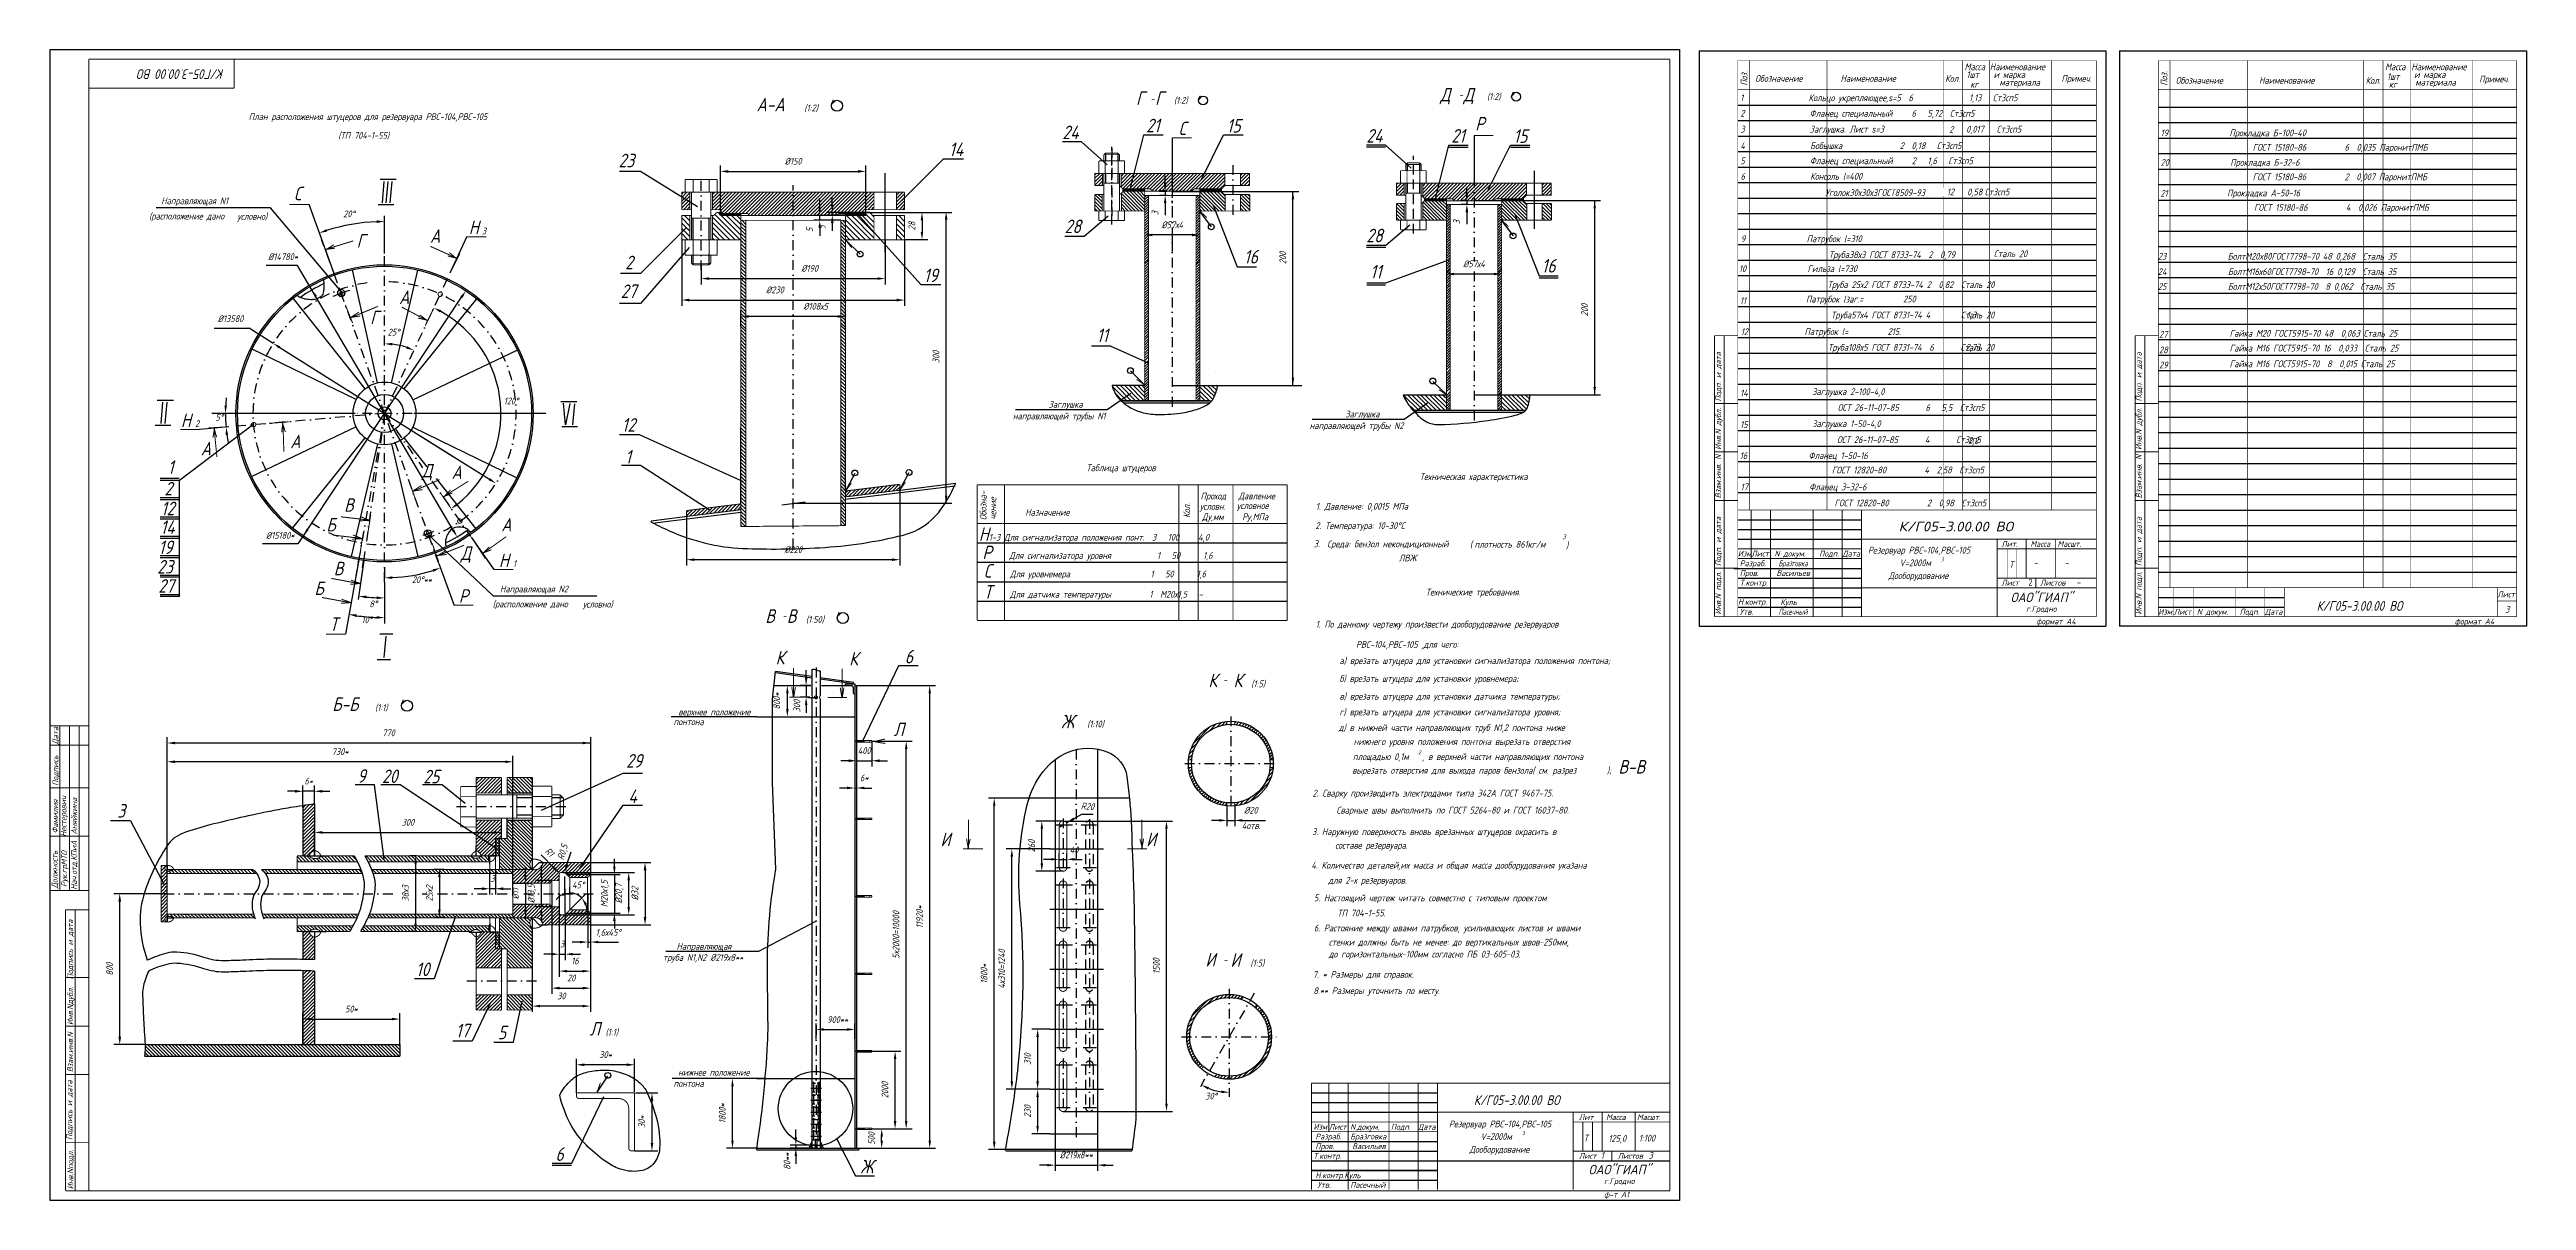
# Model space of a CAD drawing. Extents: x 604 to 1882, y 746 to 1340.
import ezdxf
from ezdxf.enums import TextEntityAlignment as Align

# ---------------------------------------------------------------- set-up
doc = ezdxf.new("R2010")
doc.units = 0
doc.header["$LTSCALE"] = 0.4
doc.header["$MEASUREMENT"] = 0
doc.linetypes.add('DASHDOT', pattern=[25.4, 12.7, -6.35, 0, -6.35])
doc.linetypes.add('DASHED', pattern=[19.05, 12.7, -6.35])
doc.layers.get('0').update_dxf_attribs({"linetype": 'CONTINUOUS'})
doc.layers.get('DEFPOINTS').update_dxf_attribs({"linetype": 'CONTINUOUS'})
doc.styles.add('ROMANC', font='romanc', dxfattribs={"width": 0.8, "oblique": 15, "height": 3.5})
doc.dimstyles.get("Standard").update_dxf_attribs({"dimtxt": 0.18, "dimasz": 0.18, "dimexe": 0.18, "dimexo": 0.0625, "dimgap": 0.09, "dimtad": 0, "dimtih": 1, "dimtoh": 1, "dimdec": 4, "dimzin": 0, "dimtxsty": 'STANDARD', "dimcen": 0.09, "dimazin": 3, "dimtfac": 1, "dimtdec": 4, "dimtofl": 0, "dimtmove": 0, "dimatfit": 3, "dimtolj": 1, "dimtzin": 0})

msp = doc.modelspace()

# ---------------------------------------------------------------- texts
at = {"style": 'ROMANC', "oblique": 15, "width": 0.8}
for s, height, rotation, p in [('К/Г05-3.00.00 ВО', 5, 180, (694.17184, 1330.30092)), ('Поз.', 3.5, 90, (1480.3357, 1321.78394)), ('Поз.', 3.5, 90, (1697.04509, 1321.78394)), ('Подп. и дата', 3, 90, (1466.72274, 1158.83873)), ('Подп. и дата', 3, 90, (1683.72274, 1158.83873)), ('Инв.N дубл.', 3, 90, (1466.72274, 1133.83873)), ('Инв.N дубл.', 3, 90, (1683.72274, 1133.83873)), ('Взам.инв. N', 3, 90, (1466.72274, 1108.83873)), ('Взам.инв. N', 3, 90, (1683.72274, 1108.83873)), ('Обозна-', 3.5, 90, (1087.64173, 1097.54346)), ('чение', 3.5, 90, (1092.63173, 1097.93346)), ('Кол.', 3.5, 90, (1192.72173, 1098.69346)), ('3. ', 3.5, 3, (1256.58112, 1083.55731)), ('Подп. и дата', 3, 90, (1466.72274, 1073.83873)), ('Подп. и дата', 3, 90, (1683.72274, 1073.83873)), ('Инв.N подл.', 3, 90, (1466.72274, 1048.83873)), ('Инв.N подл.', 3, 90, (1683.72274, 1048.83873)), ('Дата', 3, 90, (608.62, 981.76)), ('Подпись', 3, 90, (608.62, 960.46)), ('Фамилия', 3, 90, (608.42, 935.96)), ('Нестерович', 3, 90, (612.81938, 934.14596)), ('Аняйкина', 3, 90, (618.20938, 935.39596)), ('Должность', 3, 90, (608.22, 907.56)), ('Рук.грМТО', 3, 90, (613.16, 908.22)), ('Нач.отд.КПиА', 3, 90, (618.18256, 906.83374)), ('Взам.инв.N  Инв.Nдубл.  Подпись и дата', 3, 90, (616.22, 812.66)), ('Подпись и дата', 3, 90, (615.82, 777.66)), ('Инв.Nподл.', 3, 90, (616.32, 752.26))]:
    msp.add_text(s, height=height, rotation=rotation, dxfattribs=at).set_placement(p)
for s, height, p in [('Масса', 3.5, (1592.3357, 1329.78394)), ('Наименование', 3.5, (1605.3357, 1329.78394)), ('Масса', 3.5, (1809.3357, 1329.78394)), ('Наименование', 3.5, (1822.91693, 1329.78394)), (' Г', 7, (1161.05822, 1311.82585)), (' Г', 7, (1170.90581, 1311.82585)), (' Д', 7, (1318.00353, 1313.64971)), ('-', 3.5, (1331.34337, 1315.24655)), (' Д', 7, (1330.06922, 1313.64971)), ('(1:2)', 3.5, (1345.86698, 1314.41505)), ('1                 Кольцо укрепляющее,s=5  6', 3.5, (1476.59496, 1313.79326)), ('Обозначение', 3.5, (1484.3357, 1323.78394)), ('Наименование', 3.5, (1528.3357, 1323.78394)), ('Кол.', 3.5, (1582.3357, 1323.78394)), ('1шт', 3.5, (1593.3357, 1325.78394)), ('1,13   Ст3сп5', 3.5, (1594.65496, 1313.79326)), ('кг', 3.5, (1595.3357, 1320.78394)), ('и марка', 3.5, (1607.3357, 1325.78394)), ('материала', 3.5, (1610.3357, 1321.78394)), ('Примеч.', 3.5, (1642.3357, 1323.78394)), ('Обозначение', 3.5, (1701.3357, 1322.78394)), ('Наименование', 3.5, (1744.3357, 1322.78394)), ('Кол.', 3.5, (1799.3357, 1322.78394)), ('1шт', 3.5, (1810.3357, 1324.78394)), ('кг', 3.5, (1811.3357, 1320.78394)), ('и марка ', 3.5, (1824.3357, 1325.78394)), ('материала', 3.5, (1824.98101, 1321.8473)), ('Примеч.', 3.5, (1857.91693, 1323.49285)), ('План расположения штуцеров для резервуара РВС-104,РВС-105', 3.5, (706.85, 1304.07)), (' A-A', 7, (965.22361, 1308.56111)), ('(1:2)', 3.5, (993.58361, 1308.56111)), ('21', 7, (1170.0328, 1297.75652)), ('-', 3.5, (1172.17996, 1313.42269)), ('(1:2)', 3.5, (1184.32085, 1312.495)), ('15', 7, (1211.57082, 1297.62425)), (' Р', 7, (1336.09526, 1298.68735)), ('2                 Фланец специальный     6   5,72  Ст3сп5', 3.5, (1476.60567, 1305.78352)), ('(ТП 704-1-55)', 3.5, (753.06, 1294.39)), ('14', 7, (1068.2919, 1285.47498)), ('24', 7, (1126.78928, 1294.20706)), ('С', 7, (1186.75987, 1296.28843)), ('24', 7, (1283.66301, 1292.43232)), ('21', 7, (1327.4985, 1292.43232)), ('15', 7, (1359.5649, 1292.30006)), ('3                 Заглушка. Лист s=3           ', 3.5, (1476.63275, 1297.60226)), ('4                 Бобышка               2  0,18   Ст3сп5', 3.5, (1476.63275, 1289.06188)), ('2', 3.5, (1584.41809, 1297.45289)), ('0,017', 3.5, (1593.20205, 1297.60226)), ('Ст3сп5', 3.5, (1608.92694, 1297.60226)), ('19                Прокладка Б-100-40', 3.5, (1693.50857, 1295.69748)), ('ГОСТ 15180-86          6  0,035 ПаронитПМБ', 3.5, (1741.03763, 1288.25392)), ('23', 7, (897.73858, 1279.68368)), ('5                 Фланец специальный     2   1,6   Ст3сп5', 3.5, (1476.60567, 1281.29286)), ('20                Прокладка Б-32-6', 3.5, (1693.50857, 1280.4559)), ('С', 7, (730.238, 1262.64726)), ('6                 Консоль l=400', 3.5, (1476.76198, 1273.27678)), ('Уголок30х30х3ГОСТ8509-93', 3.5, (1520.53488, 1264.87805)), ('12        Ст3сп5', 3.5, (1583.21767, 1265.228)), ('0,58 ', 3.5, (1593.72316, 1265.228)), ('21', 3.5, (1693.43232, 1264.49951)), ('                 Прокладка А-50-16', 3.5, (1694.16725, 1264.65829)), ('ГОСТ 15180-86          2  0,007 ПаронитПМБ', 3.5, (1741.03763, 1273.01234)), ('(расположение дано', 3.5, (655.43869, 1252.72505)), ('Направляющая N1', 3.5, (661.6992, 1260.62085)), ('условно)', 3.5, (700.97719, 1252.59347)), ('28', 7, (1127.97323, 1245.69991)), ('ГОСТ 15180-86          4  0,026 ПаронитПМБ', 3.5, (1741.6963, 1257.21474)), ('Г', 7, (762.54951, 1238.26522)), ('A', 7, (800.43, 1240.76)), ('Н', 7, (820.42214, 1245.16273)), ('3', 3.5, (827.18863, 1245.06299)), ('28', 7, (1283.663, 1240.9673)), ('9                Патрубок l=310', 3.5, (1476.86203, 1241.03166)), ('2', 7, (901.1719, 1227.07498)), ('19', 7, (1055.21453, 1220.39895)), ('16', 7, (1220.48397, 1230.02498)), ('11', 7, (1285.61698, 1222.32505)), ('16', 7, (1374.11787, 1225.34505)), ('10                Гильза l=730', 3.5, (1475.89486, 1225.56734)), ('Труба38х3 ГОСТ 8733-74  2  0,79   ', 3.5, (1522.31914, 1232.81624)), ('Сталь 20', 3.5, (1607.43033, 1233.2995)), (' 23                БолтМ20х80ГОСТ7798-70 48 0,268  Сталь 35', 3.5, (1690.14308, 1232.01916)), (' 24                БолтМ16х60ГОСТ7798-70  16 0,129  Сталь 35', 3.5, (1690.14308, 1224.08703)), ('A', 7, (784.48, 1209.15)), ('27', 7, (898.88302, 1212.2073)), ('Труба 25х2 ГОСТ 8733-74 2  0,82  Сталь 20', 3.5, (1521.63983, 1217.35192)), (' 25                БолтМ12х50ГОСТ7798-70  8 0,062  Сталь 35', 3.5, (1690.14308, 1216.43819)), ('Г', 7, (769.55011, 1198.72619)), ('11', 3.5, (1476.41179, 1209.11983)), ('                  Патрубок lзаг.=', 3.5, (1474.8638, 1209.89929)), ('Труба57х4 ГОСТ 8731-74 4        Сталь 20', 3.5, (1523.4538, 1201.70929)), ('250', 3.5, (1560.6038, 1209.92929)), ('1,3', 3.5, (1593.4838, 1201.71929)), ('11', 7, (1144.47397, 1189.47498)), ('12', 3.5, (1476.87689, 1193.04606)), ('                  Патрубок l=', 3.5, (1474.09542, 1193.17615)), ('215.', 3.5, (1552.64542, 1193.12615)), ('27', 3.5, (1692.73696, 1191.75777)), ('                  Гайка М20 ГОСТ5915-70 48  0,063 Сталь 25', 3.5, (1693.47533, 1192.25572)), ('Труба108х5 ГОСТ 8731-74  6       Сталь 20', 3.5, (1521.86542, 1185.02615)), ('2,73', 3.5, (1592.85542, 1185.06615)), ('28', 3.5, (1692.73696, 1183.68722)), ('29', 3.5, (1692.73696, 1175.91557)), ('                  Гайка М16 ГОСТ5915-70 16  0,033  Сталь 25', 3.5, (1693.47533, 1184.60687)), ('                  Гайка М16 ГОСТ5915-70  8  0,015 Сталь 25', 3.5, (1693.47533, 1176.5081)), ('14', 3.5, (1476.52695, 1161.42766)), ('                Заглушка 2-100-4,0', 3.5, (1482.03576, 1162.14073)), ('Н', 7, (671.86257, 1145.6161)), ('направляющей трубы N1', 3.5, (1101.20397, 1149.59498)), ('Заглушка ', 3.5, (1119.65397, 1155.61498)), ('Заглушка ', 3.5, (1272.80698, 1150.59505)), ('ОСТ 26-11-07-85       6   5,5  Ст3сп5', 3.5, (1526.85569, 1153.94952)), ('2', 3.5, (679.13815, 1145.65818)), ('A', 7, (682.14, 1130.95)), ('A', 7, (728.3, 1134.71)), ('12', 7, (899.3919, 1143.21498)), ('направляющей трубы N2', 3.5, (1254.35698, 1144.57505)), ('15', 3.5, (1476.52695, 1145.16926)), ('                Заглушка 1-50-4,0', 3.5, (1482.03576, 1145.56354)), ('ОСТ 26-11-07-85       4       Ст3сп5', 3.5, (1526.53668, 1137.37233)), ('2,2', 3.5, (1594.18744, 1136.98235)), ('1', 7, (665.10254, 1121.42515)), ('Д', 7, (796.29152, 1119.59315)), ('A', 7, (811.53, 1118.77)), ('1', 7, (901.1719, 1126.76498)), ('Таблица штуцеров', 3.5, (1139.15173, 1122.84346)), ('16                Фланец 1-50-16', 3.5, (1476.34208, 1129.1313)), ('ГОСТ 12820-80          4  2,58  Ст3сп5', 3.5, (1523.91669, 1121.71641)), ('2', 7, (663.38497, 1110.33663)), ('Техническая характеристика', 3.5, (1311.16287, 1118.26529)), ('17                Фланец 3-32-6', 3.5, (1476.77854, 1112.99301)), ('12', 7, (661.60498, 1100.11421)), ('В', 7, (756.09828, 1101.88512)), ('Назначение    ', 3.5, (1107.59173, 1099.84346)), ('условн.', 3.5, (1197.70173, 1102.90346)), ('Проход', 3.5, (1198.09173, 1108.28346)), ('Ду,мм', 3.5, (1198.86173, 1097.54346)), ('условное', 3.5, (1216.88173, 1103.29346)), ('Давление', 3.5, (1217.65173, 1108.28346)), ('Ру,МПа', 3.5, (1219.56173, 1097.55346)), ('1. Давление: 0,0015 МПа', 3.5, (1257.57364, 1102.96441)), ('ГОСТ 12820-80          2  0,98  Ст3сп5', 3.5, (1525.22608, 1104.70578)), ('19', 7, (660.34508, 1080.07867)), ('14', 7, (661.32481, 1090.43491)), ('Б', 7, (746.92405, 1091.75202)), ('A', 7, (837.19, 1091.74)), ('Н', 7, (1083.63025, 1086.82568)), ('1-3 Для сигнализатора положения понт.  3   100     4,0', 3.5, (1088.81173, 1086.99346)), ('2. Температура: 10-30%%dC', 3.5, (1257.308, 1093.00041)), ('Среда: бензол некондиционный', 3.5, (1263.36536, 1083.55731)), ('(', 3.5, (1337.05634, 1083.32748)), ('плотность 861кг/м', 3.5, (1339.46798, 1083.35016)), ('3', 2.5, (1384.75433, 1087.74246)), (')', 3.5, (1386.64703, 1082.83191)), ('Лит.', 3, (1611.3357, 1083.78394)), ('Масса', 3, (1626.3357, 1083.78394)), ('Масшт.', 3, (1640.3357, 1083.78394)), ('23', 7, (659.67161, 1070.01684)), ('В', 7, (750.75627, 1069.09546)), ('Д', 7, (816.26628, 1076.99534)), ('Н', 7, (835.96381, 1073.35951)), ('1', 3.5, (843.23939, 1073.40159)), ('Р', 7, (1085.47366, 1077.40724)), ('С', 7, (1086.23707, 1067.9041)), ('Для сигнализатора уровня            1   50      1,6', 3.5, (1099.35514, 1077.57502)), ('ЛВЖ', 3.5, (1300.43635, 1076.29339)), ('Изм.', 3, (1475.3357, 1078.78394)), ('Разраб.', 3, (1476.3357, 1073.78394)), ('Лист', 3, (1482.3357, 1078.78394)), (' N докум.', 3, (1492.3357, 1078.78394)), ('Подп.', 3, (1517.3357, 1078.78394)), ('Дата', 3, (1529.3357, 1078.78394)), ('Резервуар РВС-104,РВС-105', 3.5, (1542.5057, 1080.33394)), ('  V=2000м', 3.5, (1554.7957, 1073.80394)), ('3', 2, (1580.1357, 1076.32394)), ('Т', 3.5, (1615.3357, 1072.78394)), ('27', 7, (660.19998, 1060.11471)), ('Б', 7, (740.76013, 1058.90627)), ('Р', 7, (815.29707, 1054.93803)), ('Направляющая N2', 3.5, (836.53, 1060.28)), ('Т', 7, (1086.20366, 1057.02783)), ('Для датчика температуры          1  М20х1,5   -', 3.5, (1099.71514, 1057.58875)), ('Для уровнемера                     1   50      1,6', 3.5, (1099.75855, 1068.06188)), ('Технические требования.', 3.5, (1314.27798, 1058.67691)), ('Пров.', 3, (1476.3357, 1068.78394)), ('Т.контр.', 3, (1476.3357, 1063.78394)), ('Васильев', 3, (1495.2657, 1068.78394)), ('Дооборудование', 3.5, (1553.1457, 1067.20394)), ('Лист', 3, (1611.3357, 1063.78394)), ('Листов', 3, (1631.3357, 1063.78394)), ('(расположение дано', 3.5, (832.78005, 1052.56)), ('условно)', 3.5, (879.26915, 1052.46736)), (' В', 7, (969.76845, 1044.57)), (' В', 7, (980.88845, 1044.57)), ('(1:50)', 3.5, (994.41845, 1044.55)), ('Н.контр.', 3, (1475.4457, 1053.88394)), ('Утв.', 3, (1476.3357, 1048.78394)), ('Куль', 3, (1497.3357, 1053.78394)), ('г.Гродно', 3, (1624.1157, 1050.30394)), ('Изм.', 3, (1692.3357, 1048.78394)), ('Лист', 3, (1700.3357, 1048.78394)), (' N докум.', 3, (1710.3357, 1048.78394)), ('Подп.', 3, (1734.3357, 1048.78394)), ('Дата', 3, (1747.3357, 1048.78394)), ('К/Г05-3.00.00 ВО', 5, (1774.0257, 1050.80394)), ('Лист', 3, (1867.3357, 1057.78394)), ('3', 3.5, (1871.3357, 1049.78394)), ('Т', 7, (748.62119, 1040.3316)), ('-', 3.5, (982.26845, 1046.59)), ('1. По данному чертежу произвести дооборудование резервуаров', 3.5, (1257.51578, 1042.12714)), ('формат А4', 3, (1629.3357, 1043.78394)), ('формат А4', 3, (1845.3357, 1043.78394)), ('К', 7, (978.77653, 1023.07463)), ('К', 7, (1016.73582, 1022.5755)), ('6', 7, (1045.45084, 1023.6383)), ('а) врезать штуцера для установки сигнализатора положения понтона;', 3.5, (1269.78206, 1023.26714)), ('РВС-104,РВС-105 ,для чего:', 3.5, (1278.29206, 1031.64714)), ('К', 7, (1202.10844, 1011.35486)), ('-', 3.5, (1209.71659, 1013.33631)), ('К', 7, (1215.09452, 1011.35486)), ('(1:5)', 3.5, (1224.20105, 1011.3398)), ('б) врезать штуцера для установки уровнемера;', 3.5, (1269.78206, 1014.09714)), ('Б-Б', 7, (749.96, 999.09)), ('(1:1)', 3.5, (772.04, 999.09)), ('верхнее положение', 3.5, (928.56965, 996.85224)), ('Ж', 7, (1126.11852, 990.13222)), ('г) врезать штуцера для установки сигнализатора уровня;', 3.5, (1269.78206, 996.8366)), ('в) врезать штуцера для установки датчика температуры;', 3.5, (1269.78206, 1004.93714)), ('понтона', 3.5, (926.09845, 991.75)), ('Л', 7, (1039.71118, 986.1392)), ('(1:10)', 3.5, (1139.54498, 990.60875)), ('д) в нижней части направляющих труб N1,2 понтона ниже', 3.5, (1269.36132, 988.73452)), ('нижнего уровня положения понтона вырезать отверстия', 3.5, (1277.07652, 981.55946)), ('29', 7, (901.63434, 969.85613)), ('площадью 0,1м', 3.5, (1276.68281, 973.76224)), ('2', 2, (1310.43813, 976.73926)), (', в верхней части направляющих понтона', 3.5, (1312.43106, 973.76224)), ('В-В', 7, (1413.7178, 966.76937)), ('9', 7, (762.90288, 962.05354)), ('20', 7, (775.66142, 961.88846)), ('25', 7, (796.98173, 961.72338)), ('вырезать отверстия для выхода паров бензола( см. разрез        );', 3.5, (1276.31043, 966.69184)), ('3', 7, (639.00121, 944.0589)), ('4', 7, (902.77878, 951.55745)), ('2. Сварку производить электродами типа Э42А ГОСТ 9467-75. ', 3.5, (1255.86275, 954.92246)), ('Сварные швы выполнить по ГОСТ 5264-80 и ГОСТ 16037-80.', 3.5, (1268.18521, 946.14135)), (' И', 7, (1060.14512, 929.29554)), (' И', 7, (1166.29704, 929.29554)), ('4отв.', 3.5, (1219.38014, 938.18922)), ('3. Наружную поверхность вновь врезанных штуцеров окрасить в', 3.5, (1255.59401, 935.00509)), ('4. Количество деталей,их масса и общая масса дооборудования указана', 3.5, (1255.27521, 917.73547)), ('составе резервуара.', 3.5, (1267.54597, 927.9965)), ('для 2-х резервуаров.', 3.5, (1263.92521, 909.95547)), ('5. Настоящий чертеж читать совместно с типовым проектом', 3.5, (1256.55847, 900.87547)), ('ТП 704-1-55.', 3.5, (1268.68521, 893.08547)), ('6. Растояние между швами патрубков, усиливающих листов и швами ', 3.5, (1256.57829, 885.32405)), ('10', 7, (793.16871, 862.28011)), ('труба N1,N2 %%c219х8**', 3.5, (920.63845, 870.13)), ('Направляющая ', 3.5, (927.64845, 875.92)), (' И', 7, (1196.89983, 867.27181)), ('-', 3.5, (1209.76904, 868.78005)), (' И', 7, (1209.8239, 867.11431)), ('(1:5)', 3.5, (1223.79638, 867.205)), ('до горизонтальных-100мм согласно ПБ 03-605-03.', 3.5, (1264.23531, 871.84222)), ('стенки должны быть не менее: до вертикальных швов-250мм,', 3.5, (1264.23531, 878.03657)), ('8.** Размеры уточнить по месту.', 3.5, (1256.2941, 852.96984)), ('7. * Размеры для справок.', 3.5, (1255.98335, 861.37093)), ('17', 7, (813.70575, 830.65984)), ('5', 7, (835.43744, 829.64189)), ('Л', 7, (882.86505, 831.55375)), ('(1:1)', 3.5, (890.97265, 831.53869)), ('понтона', 3.5, (926.09845, 805.06)), ('нижнее положение', 3.5, (928.45845, 810.82)), ('К/Г05-3.00.00 ВО', 5, (1339.12, 795.76)), ('Изм', 3, (1256.32, 782.96)), ('Разраб.', 3, (1257.32, 777.96)), ('Лист', 3, (1264.32, 782.96)), ('N.докум.', 3, (1275.32, 782.96)), ('Бразговка', 3, (1275.32, 777.96)), ('Подп.', 3, (1296.32, 782.96)), ('Дата', 3, (1310.32, 782.96)), ('Резервуар РВС-104,РВС-105', 3.5, (1326.26, 784.21)), ('  V=2000м', 3.5, (1338.55, 777.68)), ('3', 2, (1363.89, 780.2)), ('Лит', 3, (1393.32, 787.96)), ('Т', 3.5, (1395.82, 776.96)), ('Масса', 3, (1407.32, 787.96)), ('125,0', 3.5, (1408.53879, 776.70618)), ('Масшт.', 3, (1423.32, 787.96)), ('1:100', 3.5, (1424.23, 776.87)), ('6', 7, (865.17672, 766.86699)), ('Ж', 7, (1022.52393, 760.45407)), ('Т.контр.', 3, (1256.32, 767.96)), ('Пров.', 3, (1257.32, 772.96)), ('Васильев', 3, (1276.32, 772.96)), ('Дооборудование', 3.5, (1336.9, 771.08)), ('Лист', 3, (1393.32, 767.96)), ('1', 3.5, (1404.61, 767.94)), ('Листов', 3, (1413.32, 767.96)), ('3', 3.5, (1429.20395, 767.97577)), ('Н.контр.Куль', 3, (1257.32, 757.96)), ('Утв.', 3, (1258.32, 752.96)), ('Пасечный', 3, (1275.32, 752.96)), ('г.Гродно', 3, (1406.32, 754.96)), ('ф-т А1', 3, (1406.32, 747.96))]:
    msp.add_text(s, height=height, dxfattribs=at).set_placement(p)
at = {"color": 0, "linetype": 'BYBLOCK', "style": 'ROMANC', "oblique": 15, "width": 0.8}
for s, p in [('20%%d', (758.67, 1253.9)), ('%%c57х4', (1183.47897, 1248.24281)), ('%%c190', (996.3219, 1225.74498)), ('%%c57х4', (1339.19198, 1228.09505)), ('%%c108х5', (999.4519, 1206.19498)), ('25%%d', (781.67374, 1192.86192)), ('5%%d', (691.70334, 1148.91051)), ('120%%d', (842.28061, 1157.32434)), ('%%c220', (987.8569, 1080.66498)), ('20%%d**', (796.19, 1065.08)), ('8%%d', (771.18711, 1052.61605)), ('10%%d', (767.79894, 1044.3932)), ('770', (778.995, 986.05)), ('730*', (753.995, 976.37)), ('%%c20', (1224.07076, 946.11626)), ('300', (789.015, 939.91)), ('45%%d', (876.94, 907.58)), ('900**', (1010.73818, 838.05393)), ('30*', (890.98444, 819.98702)), ('30%%d', (1203.49488, 798.5478))]:
    msp.add_text(s, height=3.5, dxfattribs=at).set_placement(p, align=Align.CENTER)
for s, rotation, p in [('3', 90, (1176.31097, 1256.02071)), ('3', 90, (1332.02398, 1251.34078)), ('%%c14780*', 0.08609481, (724.55615, 1231.80247)), ('200', 90, (1242.26397, 1232.91698)), ('%%c13580', 359.8251849, (697.4833, 1199.81189)), ('200', 90, (1397.97698, 1206.02705)), ('300', 90, (1063.2719, 1181.7513)), ('%%c15180*', 0.50785596, (723.10679, 1087.94041)), ('R20', 356.37176851, (1139.6171, 948.13305)), ('R1', 317.86402013, (860.91806, 924.92783)), ('R0,5', 73.34881507, (870.48303, 925.74862)), ('5х2000=10000', 90, (1042.66845, 883.43)), ('4х310=1240', 90, (1097.18889, 865.87403)), ('1800*', 90, (1088.10961, 863.47763)), ('2000', 90, (1036.93685, 803.43)), ('30*', 90, (911.45873, 787.03849)), ('80**', 90, (986.41899, 766.66071))]:
    msp.add_text(s, height=3.5, rotation=rotation, dxfattribs=at).set_placement(p, align=Align.CENTER)
at = {"style": 'ROMANC', "oblique": 15, "width": 0.8}
for s, height, p, p2 in [('К/Г05-3.00.00 ВО', 4.9959677, (1558.3357, 1091.78394), (1617.3357, 1091.78394)), ('ОАО"ГИАП"', 4.883721, (1616.1157, 1055.30394), (1648.1157, 1055.30394)), ('ОАО"ГИАП"', 4.883721, (1398.32, 759.96), (1430.32, 759.96))]:
    msp.add_text(s, height=height, dxfattribs=at).set_placement(p, p2, align=Align.ALIGNED)
at = {"style": 'ROMANC', "oblique": 15}
for s, width, p, p2 in [('Бразговка', 0.681818, (1496.3357, 1073.78394), (1511.3357, 1073.78394)), ('Пасечный', 0.65625, (1496.3357, 1048.78394), (1511.3357, 1048.78394))]:
    msp.add_text(s, height=3, dxfattribs=dict(at, width=width)).set_placement(p, p2, align=Align.FIT)
at = {"style": 'ROMANC', "width": 0.8}
for s, p in [('-', (1628.3357, 1073.78394)), ('-', (1644.3357, 1073.78394)), ('2', (1625.3357, 1063.78394)), ('-', (1650.3357, 1063.78394))]:
    msp.add_text(s, height=3.5, dxfattribs=at).set_placement(p)

# ---------------------------------------------------------------- blocks, each defined once
blk = doc.blocks.new('*X11')
at = {"color": 0}
for p, q in [((1257, 1133.1), (1263.9, 1140)), ((1257, 1134.9), (1262.2, 1140)), ((1257, 1136.7), (1260.4, 1140)), ((1257, 1138.5), (1258.6, 1140)), ((1257.7, 1132), (1265.7, 1140)), ((1259.5, 1132), (1267.5, 1140)), ((1261.3, 1132), (1269.3, 1140)), ((1263.1, 1132), (1270, 1138.9)), ((1264.9, 1132), (1270, 1137.1)), ((1266.7, 1132), (1270, 1135.3)), ((1268.5, 1132), (1270, 1133.5)), ((1257, 1106.1), (1268.9, 1118)), ((1257, 1107.9), (1267.1, 1118)), ((1257, 1109.7), (1265.3, 1118)), ((1257, 1111.5), (1263.5, 1118)), ((1257, 1113.3), (1261.7, 1118)), ((1257, 1115.1), (1259.9, 1118)), ((1257, 1116.9), (1258.1, 1118)), ((1257, 1104.3), (1270, 1117.3)), ((1257, 1102.5), (1270, 1115.5)), ((1258, 1101.8), (1270, 1113.7)), ((1258.9, 1100.9), (1270, 1111.9)), ((1259.6, 1099.7), (1267, 1107.1)), ((1261.2, 1099.5), (1267, 1105.3)), ((1263, 1099.5), (1267, 1103.5)), ((1265.1, 1099.9), (1267, 1101.8)), ((1266.7, 1099.7), (1267, 1100)), ((1268.4, 1108.5), (1270, 1110.1)), ((1257, 1027.1), (1257.7, 1027.8)), ((1257, 1025.3), (1259.5, 1027.8)), ((1257, 1023.5), (1261.3, 1027.8)), ((1257, 1021.7), (1263.1, 1027.8)), ((1257, 1019.9), (1264.9, 1027.8)), ((1258.7, 1019.8), (1266.7, 1027.8)), ((1260.5, 1019.8), (1268.5, 1027.8)), ((1262.3, 1019.8), (1270, 1027.5)), ((1264.1, 1019.8), (1270, 1025.7)), ((1265.9, 1019.8), (1270, 1023.9)), ((1267.7, 1019.8), (1270, 1022.1)), ((1269.5, 1019.8), (1270, 1020.3))]:
    blk.add_line(p, q, dxfattribs=at)
blk = doc.blocks.new('*X12')
at = {"color": 0}
for p, q in [((1280.1, 1132), (1273, 1139.1)), ((1281.9, 1132), (1273.9, 1140)), ((1283.7, 1132), (1275.7, 1140)), ((1285.5, 1132), (1277.5, 1140)), ((1286, 1133.3), (1279.3, 1140)), ((1286, 1135.1), (1281.1, 1140)), ((1286, 1136.9), (1282.9, 1140)), ((1286, 1138.7), (1284.6, 1140)), ((1278.3, 1132), (1273, 1137.3)), ((1276.5, 1132), (1273, 1135.5)), ((1274.7, 1132), (1273, 1133.7)), ((1286, 1104.6), (1273, 1117.6)), ((1286, 1102.8), (1273, 1115.8)), ((1286, 1101), (1273, 1114)), ((1286, 1099.2), (1273, 1112.2)), ((1286, 1106.4), (1274.3, 1118)), ((1286, 1108.1), (1276.1, 1118)), ((1286, 1109.9), (1277.9, 1118)), ((1286, 1111.7), (1279.7, 1118)), ((1286, 1113.5), (1281.5, 1118)), ((1286, 1115.3), (1283.3, 1118)), ((1286, 1117.1), (1285.1, 1118)), ((1283.7, 1092.5), (1269, 1107.2)), ((1281.9, 1092.5), (1269, 1105.4)), ((1280.1, 1092.5), (1269, 1103.6)), ((1278.3, 1092.5), (1269, 1101.8)), ((1276.5, 1092.5), (1269, 1100)), ((1285.5, 1092.5), (1269.5, 1108.5)), ((1284.7, 1095.1), (1271.2, 1108.5)), ((1285.7, 1097.7), (1273, 1110.4)), ((1285, 1096.6), (1273, 1108.6)), ((1274.7, 1092.5), (1269, 1098.2)), ((1272.9, 1092.5), (1269, 1096.4)), ((1271.1, 1092.5), (1269, 1094.6)), ((1269.3, 1092.5), (1269, 1092.8)), ((1286, 1048.9), (1269, 1065.9)), ((1286, 1047.1), (1269, 1064.1)), ((1286, 1045.3), (1269, 1062.3)), ((1286, 1050.7), (1269.1, 1067.5)), ((1286, 1052.5), (1270.9, 1067.5)), ((1286, 1054.3), (1272.7, 1067.5)), ((1286, 1056.1), (1274.5, 1067.5)), ((1286, 1057.9), (1276.3, 1067.5)), ((1286, 1059.7), (1278.1, 1067.5)), ((1286, 1061.4), (1279.9, 1067.5)), ((1284.7, 1064.5), (1281.7, 1067.5)), ((1284.9, 1066.1), (1283.5, 1067.5)), ((1285.6, 1067.2), (1285.3, 1067.5)), ((1286, 1043.5), (1269, 1060.5)), ((1285.9, 1041.8), (1269, 1058.7)), ((1284.1, 1041.8), (1269, 1056.9)), ((1272.6, 1051.5), (1269, 1055.1)), ((1270.8, 1051.5), (1269, 1053.3)), ((1282.3, 1041.8), (1273, 1051.1)), ((1280.5, 1041.8), (1273, 1049.3)), ((1278.7, 1041.8), (1273, 1047.5)), ((1276.9, 1041.8), (1273, 1045.7)), ((1275.1, 1041.8), (1273, 1043.9)), ((1273.3, 1041.8), (1273, 1042.1)), ((1280.7, 1020), (1273, 1027.8)), ((1278.9, 1020), (1273, 1026)), ((1277.1, 1020), (1273, 1024.2)), ((1282.5, 1020), (1274.7, 1027.8)), ((1284.3, 1020), (1276.5, 1027.8)), ((1286, 1020.1), (1278.3, 1027.8)), ((1286, 1021.9), (1280.1, 1027.8)), ((1286, 1023.7), (1281.9, 1027.8)), ((1286, 1025.5), (1283.7, 1027.8)), ((1286, 1027.3), (1285.5, 1027.8)), ((1275.3, 1020), (1273, 1022.4)), ((1273.5, 1020), (1273, 1020.6))]:
    blk.add_line(p, q, dxfattribs=at)
blk = doc.blocks.new('*X14')
at = {"color": 0}
for p, q in [((1267, 1058.6), (1268.6, 1060.3)), ((1269, 1056.9), (1267, 1058.9)), ((1267, 1056.9), (1269, 1058.9)), ((1269, 1055.1), (1267, 1057.1)), ((1267, 1055.1), (1269, 1057.1)), ((1269, 1053.3), (1267, 1055.3)), ((1267, 1053.3), (1269, 1055.3)), ((1267, 1051.5), (1269, 1053.5)), ((1267.2, 1051.5), (1267, 1051.7)), ((1269, 1058.7), (1267.4, 1060.3)), ((1268.8, 1051.5), (1269, 1051.7))]:
    blk.add_line(p, q, dxfattribs=at)
blk = doc.blocks.new('*X13')
at = {"color": 0}
for p, q in [((1267, 1107.1), (1268.4, 1108.5)), ((1269, 1105.4), (1267, 1107.4)), ((1267, 1105.3), (1269, 1107.3)), ((1269, 1103.6), (1267, 1105.6)), ((1267, 1103.5), (1269, 1105.5)), ((1269, 1101.8), (1267, 1103.8)), ((1267, 1101.8), (1269, 1103.8)), ((1269, 1100), (1267, 1102)), ((1267, 1100), (1269, 1102)), ((1267.7, 1099.5), (1267, 1100.2)), ((1269, 1107.2), (1267.7, 1108.5)), ((1268.3, 1099.5), (1269, 1100.2))]:
    blk.add_line(p, q, dxfattribs=at)
blk = doc.blocks.new('*D9')
at = {"color": 0, "linetype": 'BYBLOCK'}
for p, q in [((1624.7, 1364.4), (1654.7, 1364.4)), ((1651.7, 1360.4), (1651.7, 1354.4)), ((1642.7, 1350.4), (1654.7, 1350.4))]:
    blk.add_line(p, q, dxfattribs=at)
for points in [[(1651, 1360.4), (1652.3, 1360.4), (1651.7, 1364.4)], [(1651, 1354.4), (1652.3, 1354.4), (1651.7, 1350.4)]]:
    blk.add_solid(points, dxfattribs=at)
at = {"layer": 'DEFPOINTS', "color": 0, "linetype": 'BYBLOCK'}
for p in [(1624.7, 1364.4), (1642.7, 1350.4), (1651.7, 1350.4)]:
    blk.add_point(p, dxfattribs=at)
at = {"color": 0, "linetype": 'BYBLOCK', "style": 'ROMANC', "oblique": 15, "width": 0.8}
blk.add_text('28', height=3.5, rotation=90, dxfattribs=at).set_placement((1648.2, 1357.4), align=Align.CENTER)
blk = doc.blocks.new('*D10')
at = {"color": 0, "linetype": 'BYBLOCK'}
for p, q in [((1527.7, 1350.4), (1527.7, 1316.2)), ((1642.7, 1350.4), (1642.7, 1316.2)), ((1531.7, 1319.2), (1638.7, 1319.2))]:
    blk.add_line(p, q, dxfattribs=at)
for points in [[(1531.7, 1319.9), (1531.7, 1318.5), (1527.7, 1319.2)], [(1638.7, 1319.9), (1638.7, 1318.5), (1642.7, 1319.2)]]:
    blk.add_solid(points, dxfattribs=at)
at = {"layer": 'DEFPOINTS', "color": 0, "linetype": 'BYBLOCK'}
for p in [(1527.7, 1350.4), (1642.7, 1350.4), (1642.7, 1319.2)]:
    blk.add_point(p, dxfattribs=at)
at = {"color": 0, "linetype": 'BYBLOCK', "style": 'ROMANC', "oblique": 15, "width": 0.8}
blk.add_text('%%c230', height=3.5, dxfattribs=at).set_placement((1575.8, 1322.7), align=Align.CENTER)
blk = doc.blocks.new('*X0')
at = {"color": 0}
for p, q in [((1585.2, 1249.4), (1588.7, 1252.8)), ((1587.3, 1249.6), (1590.7, 1253.1)), ((1589.3, 1249.9), (1592.8, 1253.3)), ((1591.4, 1250.1), (1594.8, 1253.6)), ((1593.4, 1250.4), (1596.9, 1253.8)), ((1595.5, 1250.6), (1598.9, 1254.1)), ((1597.5, 1250.9), (1601, 1254.3)), ((1599.6, 1251.1), (1603, 1254.6)), ((1601.6, 1251.4), (1605.1, 1254.8)), ((1603.7, 1251.6), (1607.1, 1255.1)), ((1605.7, 1251.9), (1609.2, 1255.3)), ((1607.8, 1252.1), (1611.2, 1255.6)), ((1609.8, 1252.4), (1611.6, 1254.2)), ((1501.6, 1239.4), (1504.7, 1242.5)), ((1501.6, 1241.2), (1502.6, 1242.2)), ((1503.3, 1239.3), (1506.7, 1242.7)), ((1505.3, 1239.5), (1508.8, 1243)), ((1507.4, 1239.8), (1510.8, 1243.2)), ((1509.4, 1240), (1512.9, 1243.5)), ((1511.5, 1240.3), (1514.9, 1243.7)), ((1513.5, 1240.5), (1517, 1244)), ((1515.6, 1240.8), (1519, 1244.2)), ((1517.6, 1241), (1521.1, 1244.5)), ((1519.7, 1241.3), (1523.1, 1244.7)), ((1521.7, 1241.5), (1525.2, 1245)), ((1523.8, 1241.8), (1527.2, 1245.2)), ((1525.8, 1242), (1529.3, 1245.5)), ((1527.9, 1242.3), (1529.6, 1244.1)), ((1583.6, 1249.6), (1586.6, 1252.6)), ((1583.6, 1251.4), (1584.6, 1252.3))]:
    blk.add_line(p, q, dxfattribs=at)
blk = doc.blocks.new('*D7')
at = {"color": 0, "linetype": 'BYBLOCK'}
for p, q in [((1547.7, 1362.8), (1547.7, 1388.6)), ((1551.7, 1385.6), (1618.7, 1385.6)), ((1622.7, 1362.8), (1622.7, 1388.6))]:
    blk.add_line(p, q, dxfattribs=at)
for points in [[(1551.7, 1386.3), (1551.7, 1384.9), (1547.7, 1385.6)], [(1618.7, 1386.3), (1618.7, 1384.9), (1622.7, 1385.6)]]:
    blk.add_solid(points, dxfattribs=at)
at = {"layer": 'DEFPOINTS', "color": 0, "linetype": 'BYBLOCK'}
for p in [(1622.7, 1385.6), (1547.7, 1362.8), (1622.7, 1362.8)]:
    blk.add_point(p, dxfattribs=at)
at = {"color": 0, "linetype": 'BYBLOCK', "style": 'ROMANC', "oblique": 15, "width": 0.8}
blk.add_text('%%c150', height=3.5, dxfattribs=at).set_placement((1585.2, 1389.1), align=Align.CENTER)
blk = doc.blocks.new('*X3')
at = {"color": 0}
for p, q in [((1519.1, 1344.9), (1519.6, 1345.3)), ((1519.5, 1344.3), (1519.1, 1344.7)), ((1520.4, 1344.3), (1519.4, 1345.3)), ((1519.5, 1344.3), (1520.5, 1345.3)), ((1521.3, 1344.3), (1520.3, 1345.3)), ((1520.4, 1344.3), (1521.4, 1345.3)), ((1522.2, 1344.3), (1521.2, 1345.3)), ((1521.3, 1344.3), (1522.3, 1345.3)), ((1523.1, 1344.3), (1522.1, 1345.3)), ((1522.2, 1344.3), (1523.2, 1345.3)), ((1524, 1344.3), (1523, 1345.3)), ((1523, 1344.3), (1524, 1345.3)), ((1524.8, 1344.3), (1523.8, 1345.3)), ((1523.9, 1344.3), (1524.9, 1345.3)), ((1525.7, 1344.3), (1524.7, 1345.3)), ((1524.8, 1344.3), (1525.8, 1345.3)), ((1526.6, 1344.3), (1525.6, 1345.3)), ((1525.7, 1344.3), (1526.7, 1345.3)), ((1527.5, 1344.3), (1526.5, 1345.3)), ((1526.6, 1344.3), (1527.6, 1345.3)), ((1528.4, 1344.3), (1527.4, 1345.3)), ((1527.5, 1344.3), (1528.5, 1345.3)), ((1529.3, 1344.3), (1528.3, 1345.3)), ((1528.4, 1344.3), (1529.4, 1345.3)), ((1529.6, 1345), (1529.2, 1345.3)), ((1529.3, 1344.3), (1529.6, 1344.6)), ((1583.6, 1344.8), (1584.2, 1345.3)), ((1584.1, 1344.3), (1583.6, 1344.8)), ((1585, 1344.3), (1584, 1345.3)), ((1584.1, 1344.3), (1585.1, 1345.3)), ((1585.9, 1344.3), (1584.9, 1345.3)), ((1585, 1344.3), (1586, 1345.3)), ((1586.8, 1344.3), (1585.8, 1345.3)), ((1585.9, 1344.3), (1586.9, 1345.3)), ((1587.7, 1344.3), (1586.7, 1345.3)), ((1586.8, 1344.3), (1587.8, 1345.3)), ((1588.6, 1344.3), (1587.6, 1345.3)), ((1587.7, 1344.3), (1588.7, 1345.3)), ((1589.5, 1344.3), (1588.5, 1345.3)), ((1588.6, 1344.3), (1589.6, 1345.3)), ((1590.4, 1344.3), (1589.4, 1345.3)), ((1589.5, 1344.3), (1590.5, 1345.3)), ((1591.3, 1344.3), (1590.3, 1345.3)), ((1590.4, 1344.3), (1591.4, 1345.3)), ((1592.2, 1344.3), (1591.2, 1345.3)), ((1591.3, 1344.3), (1592.3, 1345.3)), ((1593.1, 1344.3), (1592.1, 1345.3)), ((1592.2, 1344.3), (1593.2, 1345.3)), ((1594, 1344.3), (1593, 1345.3)), ((1593.1, 1344.3), (1594.1, 1345.3)), ((1594.1, 1345.1), (1593.9, 1345.3)), ((1594, 1344.3), (1594.1, 1344.5))]:
    blk.add_line(p, q, dxfattribs=at)
blk = doc.blocks.new('*X2')
at = {"color": 0}
for p, q in [((1503.3, 1338.9), (1499.1, 1343.1)), ((1503.3, 1341.6), (1500.6, 1344.3)), ((1503.3, 1344.3), (1503.3, 1344.3)), ((1526.6, 1331.8), (1514.9, 1343.5)), ((1529.3, 1331.8), (1516.2, 1344.9)), ((1519.1, 1344.7), (1518, 1345.8)), ((1529.6, 1334.2), (1519.5, 1344.3)), ((1529.6, 1336.9), (1522.2, 1344.3)), ((1529.6, 1339.6), (1524.8, 1344.3)), ((1529.6, 1342.3), (1527.5, 1344.3)), ((1596.6, 1331.8), (1584.1, 1344.3)), ((1598.3, 1332.8), (1586.8, 1344.3)), ((1598.3, 1335.5), (1589.5, 1344.3)), ((1598.3, 1338.2), (1592.2, 1344.3)), ((1598.3, 1340.9), (1594.1, 1345.1)), ((1598.3, 1343.6), (1596.1, 1345.8)), ((1614.1, 1338.6), (1609.9, 1342.8)), ((1614.1, 1341.3), (1611.1, 1344.3)), ((1614.1, 1344), (1613.8, 1344.3)), ((1503.3, 1336.2), (1499.1, 1340.4)), ((1503.3, 1333.5), (1499.1, 1337.7)), ((1502.3, 1331.8), (1499.1, 1335)), ((1499.6, 1331.8), (1499.1, 1332.3)), ((1523.9, 1331.8), (1514.9, 1340.8)), ((1521.2, 1331.8), (1514.9, 1338.1)), ((1518.5, 1331.8), (1514.9, 1335.4)), ((1515.8, 1331.8), (1514.9, 1332.7)), ((1593.9, 1331.8), (1583.6, 1342.1)), ((1591.2, 1331.8), (1583.6, 1339.4)), ((1588.5, 1331.8), (1583.6, 1336.8)), ((1585.8, 1331.8), (1583.6, 1334.1)), ((1614.1, 1335.9), (1609.9, 1340.1)), ((1614.1, 1333.2), (1609.9, 1337.4)), ((1612.8, 1331.8), (1609.9, 1334.7)), ((1610.1, 1331.8), (1609.9, 1332))]:
    blk.add_line(p, q, dxfattribs=at)
blk = doc.blocks.new('*X1')
at = {"color": 0}
for p, q in [((1499.1, 1353.6), (1501.8, 1356.3)), ((1499.1, 1355.4), (1500, 1356.3)), ((1499.1, 1351.8), (1503.3, 1356)), ((1514.9, 1347.9), (1523.4, 1356.3)), ((1514.9, 1349.7), (1521.6, 1356.3)), ((1514.9, 1351.5), (1519.8, 1356.3)), ((1514.9, 1353.3), (1518, 1356.3)), ((1514.9, 1355.1), (1516.2, 1356.3)), ((1516.2, 1347.3), (1525.2, 1356.3)), ((1518, 1347.3), (1527, 1356.3)), ((1519.4, 1347), (1528.8, 1356.3)), ((1519.6, 1345.3), (1530.6, 1356.3)), ((1521.4, 1345.3), (1532.4, 1356.3)), ((1523.2, 1345.3), (1534.2, 1356.3)), ((1524.9, 1345.3), (1535.9, 1356.3)), ((1526.7, 1345.3), (1537.7, 1356.3)), ((1528.5, 1345.3), (1539.5, 1356.3)), ((1530.3, 1345.3), (1541.3, 1356.3)), ((1532.1, 1345.3), (1543.1, 1356.3)), ((1533.5, 1344.9), (1544.9, 1356.3)), ((1534.7, 1344.3), (1546.7, 1356.3)), ((1536.5, 1344.3), (1548.5, 1356.3)), ((1538.3, 1344.3), (1550.3, 1356.3)), ((1540.1, 1344.3), (1552.1, 1356.3)), ((1541.9, 1344.3), (1553.9, 1356.3)), ((1543.7, 1344.3), (1555.7, 1356.3)), ((1545.5, 1344.3), (1556.6, 1355.5)), ((1556.6, 1351.9), (1561.1, 1356.3)), ((1556.6, 1353.7), (1559.3, 1356.3)), ((1556.6, 1355.5), (1557.5, 1356.3)), ((1556.6, 1350.1), (1562.9, 1356.3)), ((1556.6, 1348.3), (1564.7, 1356.3)), ((1556.6, 1346.5), (1566.5, 1356.3)), ((1556.6, 1344.7), (1568.3, 1356.3)), ((1558.1, 1344.3), (1570.1, 1356.3)), ((1559.9, 1344.3), (1571.9, 1356.3)), ((1561.7, 1344.3), (1573.7, 1356.3)), ((1563.5, 1344.3), (1575.5, 1356.3)), ((1565.3, 1344.3), (1577.3, 1356.3)), ((1567.1, 1344.3), (1579.1, 1356.3)), ((1568.8, 1344.3), (1580.8, 1356.3)), ((1570.6, 1344.3), (1582.6, 1356.3)), ((1572.4, 1344.3), (1584.4, 1356.3)), ((1574.2, 1344.3), (1586.2, 1356.3)), ((1576, 1344.3), (1588, 1356.3)), ((1577.8, 1344.3), (1589.8, 1356.3)), ((1580.6, 1345.3), (1591.6, 1356.3)), ((1582.4, 1345.3), (1593.4, 1356.3)), ((1584.2, 1345.3), (1595.2, 1356.3)), ((1586, 1345.3), (1597, 1356.3)), ((1587.8, 1345.3), (1598.3, 1355.9)), ((1609.9, 1354.9), (1611.4, 1356.3)), ((1609.9, 1353.1), (1613.2, 1356.3)), ((1609.9, 1351.3), (1614.1, 1355.5)), ((1499.1, 1350.1), (1503.3, 1354.3)), ((1499.1, 1348.3), (1503.3, 1352.5)), ((1500, 1347.3), (1503.3, 1350.7)), ((1501.8, 1347.3), (1503.3, 1348.9)), ((1547.3, 1344.3), (1556.6, 1353.7)), ((1549.1, 1344.3), (1556.6, 1351.9)), ((1550.9, 1344.3), (1556.6, 1350.1)), ((1552.7, 1344.3), (1556.6, 1348.3)), ((1554.5, 1344.3), (1556.6, 1346.5)), ((1556.3, 1344.3), (1556.6, 1344.7)), ((1589.6, 1345.3), (1598.3, 1354.1)), ((1591.4, 1345.3), (1598.3, 1352.3)), ((1593.2, 1345.3), (1593.9, 1346)), ((1595.2, 1347.3), (1598.3, 1350.5)), ((1597, 1347.3), (1598.3, 1348.7)), ((1609.9, 1349.5), (1614.1, 1353.7)), ((1609.9, 1347.7), (1614.1, 1351.9)), ((1611.4, 1347.3), (1614.1, 1350.1)), ((1613.2, 1347.3), (1614.1, 1348.3))]:
    blk.add_line(p, q, dxfattribs=at)
blk = doc.blocks.new('*D8')
at = {"color": 0, "linetype": 'BYBLOCK'}
for p, q in [((1605.4, 1368.4), (1605.4, 1372.4)), ((1624.7, 1364.4), (1602.4, 1364.4)), ((1622.7, 1363), (1602.4, 1363)), ((1605.4, 1363), (1605.4, 1364.4)), ((1605.4, 1359), (1605.4, 1355))]:
    blk.add_line(p, q, dxfattribs=at)
for points in [[(1604.7, 1368.4), (1606.1, 1368.4), (1605.4, 1364.4)], [(1604.7, 1359), (1606.1, 1359), (1605.4, 1363)]]:
    blk.add_solid(points, dxfattribs=at)
at = {"layer": 'DEFPOINTS', "color": 0, "linetype": 'BYBLOCK'}
for p in [(1605.4, 1364.4), (1622.7, 1363), (1624.7, 1364.4)]:
    blk.add_point(p, dxfattribs=at)
at = {"color": 0, "linetype": 'BYBLOCK', "style": 'ROMANC', "oblique": 15, "width": 0.8}
blk.add_text('3', height=3.5, rotation=90, dxfattribs=at).set_placement((1601.9, 1356.6), align=Align.CENTER)
blk = doc.blocks.new('*D5')
at = {"color": 0, "linetype": 'BYBLOCK'}
for p, q in [((1598.9, 1366.9), (1598.9, 1370.9)), ((1609.8, 1362.9), (1595.9, 1362.9)), ((1609.8, 1360.4), (1595.9, 1360.4)), ((1598.9, 1360.4), (1598.9, 1362.9)), ((1598.9, 1356.4), (1598.9, 1352.4))]:
    blk.add_line(p, q, dxfattribs=at)
for points in [[(1598.3, 1366.9), (1599.6, 1366.9), (1598.9, 1362.9)], [(1598.3, 1356.4), (1599.6, 1356.4), (1598.9, 1360.4)]]:
    blk.add_solid(points, dxfattribs=at)
at = {"layer": 'DEFPOINTS', "color": 0, "linetype": 'BYBLOCK'}
for p in [(1598.9, 1362.9), (1609.8, 1362.9), (1609.8, 1360.4)]:
    blk.add_point(p, dxfattribs=at)
at = {"color": 0, "linetype": 'BYBLOCK', "style": 'ROMANC', "oblique": 15, "width": 0.8}
blk.add_text('5', height=3.5, rotation=90, dxfattribs=at).set_placement((1595.4, 1355.4), align=Align.CENTER)
blk = doc.blocks.new('*X15')
at = {"color": 0}
for p, q in [((1916.7, 1959.1), (1914.2, 1961.6)), ((1916.7, 1957.3), (1914.2, 1959.8)), ((1916.7, 1955.5), (1914.2, 1958)), ((1916.7, 1953.7), (1914.2, 1956.2)), ((1916.7, 1951.9), (1914.2, 1954.4)), ((1916.7, 1950.2), (1914.2, 1952.7)), ((1916.7, 1948.4), (1914.2, 1950.9)), ((1916.7, 1946.6), (1914.2, 1949.1)), ((1916.7, 1944.8), (1914.2, 1947.3)), ((1916.7, 1943), (1914.2, 1945.5)), ((1916.7, 1941.2), (1914.2, 1943.7)), ((1916.7, 1939.4), (1914.2, 1941.9)), ((1916.7, 1937.6), (1914.2, 1940.1)), ((1916.7, 1935.8), (1914.2, 1938.3)), ((1916.7, 1934), (1914.2, 1936.5)), ((1916.7, 1932.2), (1914.2, 1934.7)), ((1916.7, 1930.4), (1914.2, 1932.9)), ((1916.7, 1928.6), (1914.2, 1931.1)), ((1916.7, 1926.8), (1914.2, 1929.3)), ((1916.7, 1925), (1914.2, 1927.5)), ((1916.7, 1923.2), (1914.2, 1925.7)), ((1916.7, 1921.4), (1914.2, 1923.9)), ((1916.7, 1919.6), (1914.2, 1922.1)), ((1916.7, 1917.8), (1914.2, 1920.3)), ((1916.7, 1916), (1914.2, 1918.5)), ((1916.7, 1914.2), (1914.2, 1916.7)), ((1916.7, 1912.4), (1914.2, 1914.9)), ((1916.7, 1910.6), (1914.2, 1913.1)), ((1916.7, 1908.8), (1914.2, 1911.3))]:
    blk.add_line(p, q, dxfattribs=at)
blk = doc.blocks.new('*X16')
at = {"color": 0}
for p, q in [((1865.2, 1958.5), (1862.7, 1961)), ((1865.2, 1956.8), (1862.7, 1959.3)), ((1865.2, 1955), (1862.7, 1957.5)), ((1865.2, 1953.2), (1862.7, 1955.7)), ((1865.2, 1951.4), (1862.7, 1953.9)), ((1865.2, 1949.6), (1862.7, 1952.1)), ((1865.2, 1947.8), (1862.7, 1950.3)), ((1865.2, 1946), (1862.7, 1948.5)), ((1865.2, 1944.2), (1862.7, 1946.7)), ((1865.2, 1942.4), (1862.7, 1944.9)), ((1865.2, 1940.6), (1862.7, 1943.1)), ((1865.2, 1938.8), (1862.7, 1941.3)), ((1865.2, 1937), (1862.7, 1939.5)), ((1865.2, 1935.2), (1862.7, 1937.7)), ((1865.2, 1933.4), (1862.7, 1935.9)), ((1865.2, 1931.6), (1862.7, 1934.1)), ((1865.2, 1929.8), (1862.7, 1932.3)), ((1865.2, 1928), (1862.7, 1930.5)), ((1865.2, 1926.2), (1862.7, 1928.7)), ((1865.2, 1924.4), (1862.7, 1926.9)), ((1865.2, 1922.6), (1862.7, 1925.1)), ((1865.2, 1920.8), (1862.7, 1923.3)), ((1865.2, 1919), (1862.7, 1921.5)), ((1865.2, 1917.2), (1862.7, 1919.7)), ((1865.2, 1915.4), (1862.7, 1917.9)), ((1865.2, 1913.6), (1862.7, 1916.1)), ((1865.2, 1911.9), (1862.7, 1914.4)), ((1865.2, 1910.1), (1862.7, 1912.6)), ((1865.2, 1908.3), (1862.7, 1910.8))]:
    blk.add_line(p, q, dxfattribs=at)
blk = doc.blocks.new('*X17')
at = {"color": 0}
for p, q in [((1525.5, 1235.9), (1527.5, 1237.9)), ((1525.5, 1234.6), (1527.5, 1236.6)), ((1525.5, 1233.2), (1527.5, 1235.2)), ((1525.5, 1231.9), (1527.5, 1233.9)), ((1525.5, 1230.5), (1527.5, 1232.5)), ((1525.5, 1229.2), (1527.5, 1231.2)), ((1525.5, 1227.8), (1527.5, 1229.8)), ((1525.5, 1226.5), (1527.5, 1228.5)), ((1525.5, 1225.1), (1527.5, 1227.1)), ((1525.5, 1223.8), (1527.5, 1225.8)), ((1525.5, 1222.4), (1527.5, 1224.4)), ((1525.5, 1221.1), (1527.5, 1223.1)), ((1525.5, 1219.7), (1527.5, 1221.7)), ((1525.5, 1218.4), (1527.5, 1220.4)), ((1525.5, 1217), (1527.5, 1219)), ((1525.5, 1215.7), (1527.5, 1217.7)), ((1525.5, 1214.3), (1527.5, 1216.3)), ((1525.5, 1213), (1527.5, 1215)), ((1525.5, 1211.7), (1527.5, 1213.7)), ((1525.5, 1210.3), (1527.5, 1212.3)), ((1525.5, 1209), (1527.5, 1211)), ((1525.5, 1207.6), (1527.5, 1209.6)), ((1525.5, 1206.3), (1527.5, 1208.3)), ((1525.5, 1204.9), (1527.5, 1206.9)), ((1525.5, 1203.6), (1527.5, 1205.6)), ((1525.5, 1202.2), (1527.5, 1204.2)), ((1525.5, 1200.9), (1527.5, 1202.9)), ((1525.5, 1199.5), (1527.5, 1201.5)), ((1525.5, 1198.2), (1527.5, 1200.2)), ((1525.5, 1196.8), (1527.5, 1198.8)), ((1525.5, 1195.5), (1527.5, 1197.5)), ((1525.5, 1194.1), (1527.5, 1196.1)), ((1525.5, 1192.8), (1527.5, 1194.8)), ((1525.5, 1191.4), (1527.5, 1193.4)), ((1525.5, 1190.1), (1527.5, 1192.1)), ((1525.5, 1188.8), (1527.5, 1190.8)), ((1525.5, 1187.4), (1527.5, 1189.4)), ((1525.5, 1186.1), (1527.5, 1188.1))]:
    blk.add_line(p, q, dxfattribs=at)
blk = doc.blocks.new('*X18')
at = {"color": 0}
for p, q in [((1499, 1236.3), (1501, 1238.3)), ((1499, 1235), (1501, 1237)), ((1499, 1233.6), (1501, 1235.6)), ((1499, 1232.3), (1501, 1234.3)), ((1499, 1231), (1501, 1233)), ((1499, 1229.6), (1501, 1231.6)), ((1499, 1228.3), (1501, 1230.3)), ((1499, 1226.9), (1501, 1228.9)), ((1499, 1225.6), (1501, 1227.6)), ((1499, 1224.2), (1501, 1226.2)), ((1499, 1222.9), (1501, 1224.9)), ((1499, 1221.5), (1501, 1223.5)), ((1499, 1220.2), (1501, 1222.2)), ((1499, 1218.8), (1501, 1220.8)), ((1499, 1217.5), (1501, 1219.5)), ((1499, 1216.1), (1501, 1218.1)), ((1499, 1214.8), (1501, 1216.8)), ((1499, 1213.4), (1501, 1215.4)), ((1499, 1212.1), (1501, 1214.1)), ((1499, 1210.7), (1501, 1212.7)), ((1499, 1209.4), (1501, 1211.4)), ((1499, 1208.1), (1501, 1210.1)), ((1499, 1206.7), (1501, 1208.7)), ((1499, 1205.4), (1501, 1207.4)), ((1499, 1204), (1501, 1206)), ((1499, 1202.7), (1501, 1204.7)), ((1499, 1201.3), (1501, 1203.3)), ((1499, 1200), (1501, 1202)), ((1499, 1198.6), (1501, 1200.6)), ((1499, 1197.3), (1501, 1199.3)), ((1499, 1195.9), (1501, 1197.9)), ((1499, 1194.6), (1501, 1196.6)), ((1499, 1193.2), (1501, 1195.2)), ((1499, 1191.9), (1501, 1193.9)), ((1499, 1190.5), (1501, 1192.5)), ((1499, 1189.2), (1501, 1191.2)), ((1499, 1187.8), (1501, 1189.8)), ((1499, 1186.5), (1501, 1188.5))]:
    blk.add_line(p, q, dxfattribs=at)
blk = doc.blocks.new('*X19')
at = {"color": 0}
for p, q in [((1002.8, 936.3), (1008.3, 941.9)), ((1002.8, 938.1), (1006.2, 941.6)), ((1002.8, 939.9), (1004.1, 941.3)), ((1002.8, 934.5), (1008.8, 940.5)), ((1002.8, 932.7), (1008.8, 938.7)), ((1002.8, 930.9), (1008.8, 936.9)), ((1002.8, 929.2), (1008.8, 935.2)), ((1002.8, 927.4), (1008.8, 933.4)), ((1002.8, 925.6), (1008.8, 931.6)), ((1002.8, 923.8), (1008.8, 929.8)), ((1002.8, 922), (1008.8, 928)), ((1002.8, 920.2), (1008.8, 926.2)), ((1002.8, 918.4), (1008.8, 924.4)), ((1002.8, 916.6), (1008.8, 922.6)), ((1003.1, 915.1), (1008.8, 920.8)), ((1004.9, 915.1), (1008.8, 919)), ((1002.8, 875.3), (1003.6, 876.1)), ((1002.8, 873.5), (1005.4, 876.1)), ((1002.8, 871.7), (1006.3, 875.2)), ((1002.8, 869.9), (1007.1, 874.2)), ((1002.8, 868.1), (1008.1, 873.4)), ((1002.8, 866.3), (1008.8, 872.3)), ((1002.8, 864.5), (1008.8, 870.5)), ((1002.8, 862.7), (1008.8, 868.7)), ((1003.8, 861.9), (1008.8, 866.9)), ((1005.5, 861.8), (1008.8, 865.1)), ((1007.2, 861.8), (1008.8, 863.3)), ((1002.8, 855.5), (1003.3, 856)), ((1002.8, 853.7), (1005.1, 856)), ((1002.8, 851.9), (1006.8, 855.9)), ((1002.8, 850.1), (1008.6, 855.9)), ((1002.8, 848.3), (1008.8, 854.3)), ((1002.8, 846.5), (1008.8, 852.5)), ((1002.8, 844.7), (1008.8, 850.7)), ((1002.8, 842.9), (1008.8, 848.9)), ((1002.8, 841.1), (1008.8, 847.1)), ((1002.8, 839.3), (1008.8, 845.3)), ((1002.8, 837.6), (1008.8, 843.6)), ((1002.8, 835.8), (1008.8, 841.8)), ((1002.8, 834), (1008.8, 840)), ((1002.8, 832.2), (1008.8, 838.2)), ((1002.8, 830.4), (1008.8, 836.4)), ((1002.8, 828.6), (1008.8, 834.6)), ((1002.8, 826.8), (1008.8, 832.8)), ((1002.8, 825), (1008.8, 831)), ((1002.8, 823.2), (1008.8, 829.2)), ((1002.8, 821.4), (1008.8, 827.4)), ((1002.8, 819.6), (1008.8, 825.6)), ((1002.8, 817.8), (1008.8, 823.8)), ((1004.5, 817.8), (1008.8, 822)), ((1006.3, 817.8), (1008.8, 820.2)), ((1008.1, 817.8), (1008.8, 818.4))]:
    blk.add_line(p, q, dxfattribs=at)
blk = doc.blocks.new('*X20')
at = {"color": 0}
for p, q in [((1002.5, 912.1), (999.8, 914.8)), ((1000.7, 912.1), (999.8, 913)), ((1004.3, 912.1), (1001.3, 915.1)), ((1006.1, 912.1), (1003.1, 915.1)), ((1007.9, 912.1), (1004.9, 915.1)), ((1009.7, 912.1), (1007.8, 913.9)), ((1011.5, 912.1), (1009.8, 913.8)), ((1013.3, 912.1), (1011.1, 914.2)), ((1015.1, 912.1), (1012.2, 915)), ((1016.8, 912.1), (1013.8, 915.1)), ((1018.6, 912.1), (1015.6, 915.1)), ((1020.4, 912.1), (1017.4, 915.1)), ((1022.2, 912.1), (1019.2, 915.1)), ((1024, 912.1), (1021, 915.1)), ((1025.8, 912.1), (1022.8, 915.1)), ((1027.6, 912.1), (1024.6, 915.1)), ((1029.4, 912.1), (1026.4, 915.1)), ((1030.6, 912.7), (1028.2, 915.1)), ((1038.4, 912.1), (1035.4, 915.1)), ((1036.6, 912.1), (1036.4, 912.3)), ((1040.2, 912.1), (1037.2, 915.1)), ((1042, 912.1), (1039, 915.1)), ((1043.8, 912.1), (1040.8, 915.1)), ((1045.6, 912.1), (1042.6, 915.1)), ((1047.4, 912.1), (1044.4, 915.1)), ((1049.2, 912.1), (1046.2, 915.1)), ((1051, 912.1), (1048, 915.1)), ((1052.8, 912.1), (1049.8, 915.1)), ((1054.6, 912.1), (1051.6, 915.1)), ((1056.4, 912.1), (1053.4, 915.1)), ((1058.2, 912.1), (1055.2, 915.1)), ((1060, 912.1), (1057, 915.1)), ((1061.8, 912.1), (1058.8, 915.1)), ((1063.5, 912.1), (1060.5, 915.1)), ((1065.3, 912.1), (1062.3, 915.1)), ((1067.1, 912.1), (1064.1, 915.1)), ((1068.9, 912.1), (1065.9, 915.1)), ((1070.7, 912.1), (1067.7, 915.1)), ((1072.5, 912.1), (1069.5, 915.1)), ((1074.3, 912.1), (1071.3, 915.1)), ((1076.1, 912.1), (1073.1, 915.1)), ((1077.9, 912.1), (1074.9, 915.1)), ((1079.7, 912.1), (1076.7, 915.1)), ((1081.5, 912.1), (1078.5, 915.1)), ((1083.3, 912.1), (1080.3, 915.1)), ((1085.1, 912.1), (1082.1, 915.1)), ((1086.9, 912.1), (1083.9, 915.1)), ((1088.7, 912.1), (1085.7, 915.1)), ((1090.5, 912.1), (1087.5, 915.1)), ((1092.3, 912.1), (1089.3, 915.1)), ((1094.1, 912.1), (1092.3, 913.9)), ((1095.9, 912.1), (1093.7, 914.3)), ((1097.7, 912.1), (1094.7, 915)), ((1098.8, 912.8), (1096.5, 915.1)), ((1098.8, 914.5), (1098.3, 915.1)), ((1002.6, 876.1), (999.8, 878.9)), ((1000.8, 876.1), (999.8, 877.1)), ((1004.4, 876.1), (1001.4, 879.1)), ((1006.2, 876.1), (1003.2, 879.1)), ((1007.2, 876.8), (1004.9, 879.1)), ((1008.6, 877.3), (1006.7, 879.1)), ((1010.6, 877), (1008.5, 879.1)), ((1013.3, 876.1), (1010.3, 879.1)), ((1015.1, 876.1), (1012.1, 879.1)), ((1016.9, 876.1), (1013.9, 879.1)), ((1018.7, 876.1), (1015.7, 879.1)), ((1020.5, 876.1), (1017.5, 879.1)), ((1022.3, 876.1), (1019.3, 879.1)), ((1024.1, 876.1), (1021.1, 879.1)), ((1025.9, 876.1), (1022.9, 879.1)), ((1027.3, 876.6), (1024.7, 879.1)), ((1027.9, 877.7), (1026.5, 879.1)), ((1028.6, 878.8), (1028.3, 879.1)), ((1033.1, 876.1), (1032.8, 876.4)), ((1034.9, 876.1), (1033.4, 877.6)), ((1036.7, 876.1), (1034.1, 878.7)), ((1038.5, 876.1), (1035.5, 879.1)), ((1040.3, 876.1), (1037.3, 879.1)), ((1042.1, 876.1), (1039.1, 879.1)), ((1043.9, 876.1), (1040.9, 879.1)), ((1045.7, 876.1), (1042.7, 879.1)), ((1047.5, 876.1), (1044.5, 879.1)), ((1049.3, 876.1), (1046.3, 879.1)), ((1051.1, 876.1), (1048.1, 879.1)), ((1052.8, 876.1), (1049.8, 879.1)), ((1054.6, 876.1), (1051.6, 879.1)), ((1056.4, 876.1), (1053.4, 879.1)), ((1058.2, 876.1), (1055.2, 879.1)), ((1060, 876.1), (1057, 879.1)), ((1061.8, 876.1), (1058.8, 879.1)), ((1063.6, 876.1), (1060.6, 879.1)), ((1065.4, 876.1), (1062.4, 879.1)), ((1067.2, 876.1), (1064.2, 879.1)), ((1069, 876.1), (1066, 879.1)), ((1070.8, 876.1), (1067.8, 879.1)), ((1072.6, 876.1), (1069.6, 879.1)), ((1074.4, 876.1), (1071.4, 879.1)), ((1076.2, 876.1), (1073.2, 879.1)), ((1078, 876.1), (1075, 879.1)), ((1079.8, 876.1), (1076.8, 879.1)), ((1081.6, 876.1), (1078.6, 879.1)), ((1083.4, 876.1), (1080.4, 879.1)), ((1085.2, 876.1), (1082.2, 879.1)), ((1087, 876.1), (1084, 879.1)), ((1088.8, 876.1), (1085.8, 879.1)), ((1090.2, 876.5), (1087.6, 879.1)), ((1091.4, 877), (1089.4, 879.1)), ((1093.5, 876.8), (1091.2, 879.1)), ((1096.2, 875.9), (1093, 879.1)), ((1098, 875.9), (1094.8, 879.1)), ((1098.6, 877), (1096.5, 879.1)), ((1098.9, 878.5), (1098.3, 879.1))]:
    blk.add_line(p, q, dxfattribs=at)
blk = doc.blocks.new('*D21')
at = {"color": 0, "linetype": 'BYBLOCK'}
for p, q in [((932.8, 895.6), (905.3, 895.6)), ((908.3, 821.8), (908.3, 891.6)), ((921.4, 817.8), (905.3, 817.8))]:
    blk.add_line(p, q, dxfattribs=at)
for points in [[(907.6, 891.6), (909, 891.6), (908.3, 895.6)], [(907.6, 821.8), (909, 821.8), (908.3, 817.8)]]:
    blk.add_solid(points, dxfattribs=at)
at = {"layer": 'DEFPOINTS', "color": 0, "linetype": 'BYBLOCK'}
for p in [(908.3, 895.6), (932.8, 895.6), (921.4, 817.8)]:
    blk.add_point(p, dxfattribs=at)
at = {"color": 0, "linetype": 'BYBLOCK', "style": 'ROMANC', "oblique": 15, "width": 0.8}
blk.add_text('800', height=3.5, rotation=90, dxfattribs=at).set_placement((904.8, 856.7), align=Align.CENTER)
blk = doc.blocks.new('*D22')
at = {"color": 0, "linetype": 'BYBLOCK'}
for p, q in [((998.8, 948.5), (994.8, 948.5)), ((1002.8, 939.9), (1002.8, 951.5)), ((1008.8, 948.5), (1002.8, 948.5)), ((1008.8, 941.9), (1008.8, 951.5)), ((1012.8, 948.5), (1016.8, 948.5))]:
    blk.add_line(p, q, dxfattribs=at)
for points in [[(998.8, 949.2), (998.8, 947.8), (1002.8, 948.5)], [(1012.8, 949.2), (1012.8, 947.8), (1008.8, 948.5)]]:
    blk.add_solid(points, dxfattribs=at)
at = {"layer": 'DEFPOINTS', "color": 0, "linetype": 'BYBLOCK'}
for p in [(1002.8, 948.5), (1002.8, 939.9), (1008.8, 941.9)]:
    blk.add_point(p, dxfattribs=at)
at = {"color": 0, "linetype": 'BYBLOCK', "style": 'ROMANC', "oblique": 15, "width": 0.8}
blk.add_text('6*', height=3.5, dxfattribs=at).set_placement((1005.8, 952), align=Align.CENTER)
blk = doc.blocks.new('*D23')
at = {"color": 0, "linetype": 'BYBLOCK'}
for p, q in [((1002.8, 817.8), (1002.8, 833.9)), ((1006.8, 830.9), (1048.8, 830.9)), ((1052.8, 817.8), (1052.8, 833.9))]:
    blk.add_line(p, q, dxfattribs=at)
for points in [[(1006.8, 831.6), (1006.8, 830.3), (1002.8, 830.9)], [(1048.8, 831.6), (1048.8, 830.3), (1052.8, 830.9)]]:
    blk.add_solid(points, dxfattribs=at)
at = {"layer": 'DEFPOINTS', "color": 0, "linetype": 'BYBLOCK'}
for p in [(1052.8, 830.9), (1002.8, 817.8), (1052.8, 817.8)]:
    blk.add_point(p, dxfattribs=at)
at = {"color": 0, "linetype": 'BYBLOCK', "style": 'ROMANC', "oblique": 15, "width": 0.8}
blk.add_text('50*', height=3.5, dxfattribs=at).set_placement((1027.8, 834.4), align=Align.CENTER)
blk = doc.blocks.new('*D24')
at = {"color": 0, "linetype": 'BYBLOCK'}
for p, q in [((1099.2, 908.1), (1099.2, 895.2)), ((1102.2, 908.1), (1102.2, 895.2)), ((1095.2, 898.2), (1091.2, 898.2)), ((1102.2, 898.2), (1099.2, 898.2)), ((1106.2, 898.2), (1110.2, 898.2))]:
    blk.add_line(p, q, dxfattribs=at)
for points in [[(1095.2, 898.9), (1095.2, 897.5), (1099.2, 898.2)], [(1106.2, 898.9), (1106.2, 897.5), (1102.2, 898.2)]]:
    blk.add_solid(points, dxfattribs=at)
at = {"layer": 'DEFPOINTS', "color": 0, "linetype": 'BYBLOCK'}
for p in [(1099.2, 908.1), (1102.2, 908.1), (1099.2, 898.2)]:
    blk.add_point(p, dxfattribs=at)
at = {"color": 0, "linetype": 'BYBLOCK', "style": 'ROMANC', "oblique": 15, "width": 0.8}
blk.add_text('3', height=3.5, dxfattribs=at).set_placement((1100.7, 901.7), align=Align.CENTER)
blk = doc.blocks.new('*D25')
at = {"color": 0, "linetype": 'BYBLOCK'}
for p, q in [((1061.4, 915.2), (1058, 915.2)), ((1061, 911.2), (1061, 880.1)), ((1061.4, 876.1), (1058, 876.1))]:
    blk.add_line(p, q, dxfattribs=at)
for points in [[(1060.3, 911.2), (1061.6, 911.2), (1061, 915.2)], [(1060.3, 880.1), (1061.6, 880.1), (1061, 876.1)]]:
    blk.add_solid(points, dxfattribs=at)
at = {"layer": 'DEFPOINTS', "color": 0, "linetype": 'BYBLOCK'}
for p in [(1061.4, 915.2), (1061, 876.1), (1061.4, 876.1)]:
    blk.add_point(p, dxfattribs=at)
at = {"color": 0, "linetype": 'BYBLOCK', "style": 'ROMANC', "oblique": 15, "width": 0.8}
blk.add_text('38х3', height=3.5, rotation=90, dxfattribs=at).set_placement((1057.5, 895.7), align=Align.CENTER)
blk = doc.blocks.new('*D26')
at = {"color": 0, "linetype": 'BYBLOCK'}
for p, q in [((1075.8, 908.2), (1070.3, 908.2)), ((1073.3, 904.2), (1073.3, 887.4)), ((1075.8, 883.4), (1070.3, 883.4))]:
    blk.add_line(p, q, dxfattribs=at)
for points in [[(1072.6, 904.2), (1073.9, 904.2), (1073.3, 908.2)], [(1072.6, 887.4), (1073.9, 887.4), (1073.3, 883.4)]]:
    blk.add_solid(points, dxfattribs=at)
at = {"layer": 'DEFPOINTS', "color": 0, "linetype": 'BYBLOCK'}
for p in [(1075.8, 908.2), (1073.3, 883.4), (1075.8, 883.4)]:
    blk.add_point(p, dxfattribs=at)
at = {"color": 0, "linetype": 'BYBLOCK', "style": 'ROMANC', "oblique": 15, "width": 0.8}
blk.add_text('25х2', height=3.5, rotation=90, dxfattribs=at).set_placement((1069.8, 895.8), align=Align.CENTER)
blk = doc.blocks.new('*X27')
at = {"color": 0}
for p, q in [((1111.2, 901.1), (1118.2, 908.1)), ((1111.2, 902.9), (1116.5, 908.1)), ((1111.2, 904.7), (1114.7, 908.1)), ((1111.2, 906.5), (1112.9, 908.1)), ((1113, 901.1), (1120, 908.1)), ((1114.8, 901.1), (1121.8, 908.1)), ((1116.6, 901.1), (1123.7, 908.2)), ((1118.4, 901.1), (1129, 911.7)), ((1120.2, 901.1), (1130.8, 911.7)), ((1122, 901.1), (1132.6, 911.7)), ((1123.8, 901.1), (1134.4, 911.7)), ((1125.6, 901.1), (1136.2, 911.7)), ((1126.6, 911.1), (1127.2, 911.7)), ((1127.4, 901.1), (1138, 911.7)), ((1129.2, 901.1), (1139.8, 911.7)), ((1136.4, 906.5), (1141.6, 911.7)), ((1138.1, 906.4), (1143.4, 911.7)), ((1139.1, 905.6), (1145.2, 911.7)), ((1140.9, 905.6), (1147, 911.7)), ((1142.7, 905.6), (1148.8, 911.7)), ((1144.5, 905.6), (1150.6, 911.7)), ((1146.3, 905.6), (1151.2, 910.6)), ((1148.1, 905.6), (1151.2, 908.8)), ((1132.3, 902.4), (1135.1, 905.2)), ((1134.1, 902.4), (1135.1, 903.4)), ((1139, 905.5), (1139.1, 905.6)), ((1139.9, 904.6), (1140.9, 905.6)), ((1141.1, 904), (1142.7, 905.6)), ((1142.9, 904), (1144.5, 905.6)), ((1144.7, 904), (1146.3, 905.6)), ((1146.5, 904), (1148.1, 905.6)), ((1148.3, 904), (1149.9, 905.6)), ((1149.9, 905.6), (1151.2, 907)), ((1111.2, 883.1), (1118.3, 890.2)), ((1111.2, 884.9), (1116.5, 890.2)), ((1111.2, 886.7), (1114.7, 890.2)), ((1111.2, 888.5), (1112.9, 890.2)), ((1113, 883.1), (1120.1, 890.2)), ((1114.8, 883.1), (1121.9, 890.2)), ((1116.6, 883.1), (1123.6, 890.2)), ((1118.4, 883.1), (1125.4, 890.2)), ((1120.2, 883.1), (1127.2, 890.2)), ((1122.2, 883.3), (1129, 890.2)), ((1123.8, 883.1), (1130.6, 889.9)), ((1125, 882.5), (1131.3, 888.9)), ((1125.9, 881.6), (1133.1, 888.9)), ((1126.5, 880.5), (1134.9, 888.9)), ((1127.5, 879.6), (1135.1, 887.2)), ((1129.3, 879.6), (1135.1, 885.5)), ((1131.1, 879.6), (1136.2, 884.8)), ((1132.9, 879.6), (1138.1, 884.8)), ((1134.6, 879.6), (1140.7, 885.6)), ((1136.4, 879.6), (1142.5, 885.6)), ((1138.2, 879.6), (1144.3, 885.6)), ((1140, 879.6), (1146.1, 885.6)), ((1140.7, 885.6), (1142.3, 887.2)), ((1141.8, 879.6), (1147.9, 885.6)), ((1142.5, 885.6), (1144.1, 887.2)), ((1143.6, 879.6), (1149.6, 885.6)), ((1144.3, 885.6), (1145.9, 887.2)), ((1145.4, 879.6), (1151.2, 885.4)), ((1146.1, 885.6), (1147.7, 887.2)), ((1147.2, 879.6), (1151.2, 883.6)), ((1147.9, 885.6), (1149.5, 887.2)), ((1149.6, 885.6), (1150.4, 886.4)), ((1149, 879.6), (1151.2, 881.8)), ((1150.8, 879.6), (1151.2, 880))]:
    blk.add_line(p, q, dxfattribs=at)
blk = doc.blocks.new('*D28')
at = {"color": 0, "linetype": 'BYBLOCK'}
for p, q in [((1149.8, 895.7), (1149.8, 867.7)), ((1151.3, 895.7), (1151.3, 867.7)), ((1145.8, 870.7), (1141.8, 870.7)), ((1149.8, 870.7), (1151.3, 870.7)), ((1155.3, 870.7), (1159.3, 870.7))]:
    blk.add_line(p, q, dxfattribs=at)
for points in [[(1145.8, 871.3), (1145.8, 870), (1149.8, 870.7)], [(1155.3, 871.3), (1155.3, 870), (1151.3, 870.7)]]:
    blk.add_solid(points, dxfattribs=at)
at = {"layer": 'DEFPOINTS', "color": 0, "linetype": 'BYBLOCK'}
for p in [(1149.8, 895.7), (1151.3, 895.7), (1151.3, 870.7)]:
    blk.add_point(p, dxfattribs=at)
at = {"color": 0, "linetype": 'BYBLOCK', "style": 'ROMANC', "oblique": 15, "width": 0.8}
blk.add_text('1,6х45%%d', height=3.5, dxfattribs=at).set_placement((1160.4, 873.9), align=Align.CENTER)
blk = doc.blocks.new('*D29')
at = {"color": 0, "linetype": 'BYBLOCK'}
for p, q in [((1163.6, 909.6), (1163.6, 913.6)), ((1151.2, 905.6), (1166.6, 905.6)), ((1163.6, 905.6), (1163.6, 885.6)), ((1151.2, 885.6), (1166.6, 885.6)), ((1163.6, 881.6), (1163.6, 877.6))]:
    blk.add_line(p, q, dxfattribs=at)
for points in [[(1162.9, 909.6), (1164.2, 909.6), (1163.6, 905.6)], [(1162.9, 881.6), (1164.2, 881.6), (1163.6, 885.6)]]:
    blk.add_solid(points, dxfattribs=at)
at = {"layer": 'DEFPOINTS', "color": 0, "linetype": 'BYBLOCK'}
for p in [(1151.2, 905.6), (1151.2, 885.6), (1163.6, 885.6)]:
    blk.add_point(p, dxfattribs=at)
at = {"color": 0, "linetype": 'BYBLOCK', "style": 'ROMANC', "oblique": 15, "width": 0.8}
blk.add_text('М20х1,5', height=3.5, rotation=90, dxfattribs=at).set_placement((1160.1, 895.6), align=Align.CENTER)
blk = doc.blocks.new('*D30')
at = {"color": 0, "linetype": 'BYBLOCK'}
for p, q in [((1137.1, 906.6), (1174, 906.6)), ((1171, 888.8), (1171, 902.6)), ((1137, 884.8), (1174, 884.8))]:
    blk.add_line(p, q, dxfattribs=at)
for points in [[(1170.3, 902.6), (1171.6, 902.6), (1171, 906.6)], [(1170.3, 888.8), (1171.6, 888.8), (1171, 884.8)]]:
    blk.add_solid(points, dxfattribs=at)
at = {"layer": 'DEFPOINTS', "color": 0, "linetype": 'BYBLOCK'}
for p in [(1137.1, 906.6), (1171, 906.6), (1137, 884.8)]:
    blk.add_point(p, dxfattribs=at)
at = {"color": 0, "linetype": 'BYBLOCK', "style": 'ROMANC', "oblique": 15, "width": 0.8}
blk.add_text('%%c20,7', height=3.5, rotation=90, dxfattribs=at).set_placement((1167.5, 895.7), align=Align.CENTER)
blk = doc.blocks.new('*D31')
at = {"color": 0, "linetype": 'BYBLOCK'}
for p, q in [((1150.6, 911.7), (1182.4, 911.7)), ((1179.4, 907.7), (1179.4, 883.6)), ((1151.2, 879.6), (1182.4, 879.6))]:
    blk.add_line(p, q, dxfattribs=at)
for points in [[(1178.7, 907.7), (1180.1, 907.7), (1179.4, 911.7)], [(1178.7, 883.6), (1180.1, 883.6), (1179.4, 879.6)]]:
    blk.add_solid(points, dxfattribs=at)
at = {"layer": 'DEFPOINTS', "color": 0, "linetype": 'BYBLOCK'}
for p in [(1150.6, 911.7), (1151.2, 879.6), (1179.4, 879.6)]:
    blk.add_point(p, dxfattribs=at)
at = {"color": 0, "linetype": 'BYBLOCK', "style": 'ROMANC', "oblique": 15, "width": 0.8}
blk.add_text('%%c32', height=3.5, rotation=90, dxfattribs=at).set_placement((1175.9, 895.7), align=Align.CENTER)
blk = doc.blocks.new('*D32')
at = {"color": 0, "linetype": 'BYBLOCK'}
for p, q in [((1135.1, 888.8), (1135.1, 861.4)), ((1138.1, 885.8), (1138.1, 861.4)), ((1131.1, 864.4), (1127.1, 864.4)), ((1135.1, 864.4), (1138.1, 864.4)), ((1142.1, 864.4), (1146.1, 864.4))]:
    blk.add_line(p, q, dxfattribs=at)
for points in [[(1131.1, 865.1), (1131.1, 863.8), (1135.1, 864.4)], [(1142.1, 865.1), (1142.1, 863.8), (1138.1, 864.4)]]:
    blk.add_solid(points, dxfattribs=at)
at = {"layer": 'DEFPOINTS', "color": 0, "linetype": 'BYBLOCK'}
for p in [(1135.1, 888.8), (1138.1, 885.8), (1138.1, 864.4)]:
    blk.add_point(p, dxfattribs=at)
at = {"color": 0, "linetype": 'BYBLOCK', "style": 'ROMANC', "oblique": 15, "width": 0.8}
blk.add_text('3', height=3.5, dxfattribs=at).set_placement((1136.6, 867.9), align=Align.CENTER)
blk = doc.blocks.new('*D33')
at = {"color": 0, "linetype": 'BYBLOCK'}
for p, q in [((1135.1, 895.7), (1135.1, 852.7)), ((1151.2, 895.6), (1151.2, 852.7)), ((1139.1, 855.7), (1147.2, 855.7))]:
    blk.add_line(p, q, dxfattribs=at)
for points in [[(1139.1, 856.3), (1139.1, 855), (1135.1, 855.7)], [(1147.2, 856.3), (1147.2, 855), (1151.2, 855.7)]]:
    blk.add_solid(points, dxfattribs=at)
at = {"layer": 'DEFPOINTS', "color": 0, "linetype": 'BYBLOCK'}
for p in [(1135.1, 895.7), (1151.2, 895.6), (1151.2, 855.7)]:
    blk.add_point(p, dxfattribs=at)
at = {"color": 0, "linetype": 'BYBLOCK', "style": 'ROMANC', "oblique": 15, "width": 0.8}
blk.add_text('16', height=3.5, dxfattribs=at).set_placement((1143.2, 859.2), align=Align.CENTER)
blk = doc.blocks.new('*D34')
at = {"color": 0, "linetype": 'BYBLOCK'}
for p, q in [((1131.3, 895.6), (1131.3, 843.9)), ((1151.2, 895.6), (1151.2, 843.9)), ((1135.3, 846.9), (1147.2, 846.9))]:
    blk.add_line(p, q, dxfattribs=at)
for points in [[(1135.3, 847.6), (1135.3, 846.2), (1131.3, 846.9)], [(1147.2, 847.6), (1147.2, 846.2), (1151.2, 846.9)]]:
    blk.add_solid(points, dxfattribs=at)
at = {"layer": 'DEFPOINTS', "color": 0, "linetype": 'BYBLOCK'}
for p in [(1131.3, 895.6), (1151.2, 895.6), (1151.2, 846.9)]:
    blk.add_point(p, dxfattribs=at)
at = {"color": 0, "linetype": 'BYBLOCK', "style": 'ROMANC', "oblique": 15, "width": 0.8}
blk.add_text('20', height=3.5, dxfattribs=at).set_placement((1141.3, 850.4), align=Align.CENTER)
blk = doc.blocks.new('*D35')
at = {"color": 0, "linetype": 'BYBLOCK'}
for p, q in [((1125.9, 906.4), (1125.9, 910.4)), ((1131.4, 902.4), (1122.9, 902.4)), ((1125.9, 888.8), (1125.9, 902.4)), ((1131.4, 888.8), (1122.9, 888.8)), ((1125.9, 884.8), (1125.9, 880.8))]:
    blk.add_line(p, q, dxfattribs=at)
for points in [[(1125.2, 906.4), (1126.5, 906.4), (1125.9, 902.4)], [(1125.2, 884.8), (1126.5, 884.8), (1125.9, 888.8)]]:
    blk.add_solid(points, dxfattribs=at)
at = {"layer": 'DEFPOINTS', "color": 0, "linetype": 'BYBLOCK'}
for p in [(1125.9, 902.4), (1131.4, 902.4), (1131.4, 888.8)]:
    blk.add_point(p, dxfattribs=at)
at = {"color": 0, "linetype": 'BYBLOCK', "style": 'ROMANC', "oblique": 15, "width": 0.8}
blk.add_text('%%c13,5', height=3.5, rotation=90, dxfattribs=at).set_placement((1122.4, 895.6), align=Align.CENTER)
blk = doc.blocks.new('*D36')
at = {"color": 0, "linetype": 'BYBLOCK'}
for p, q in [((1117.7, 905.1), (1117.7, 909.1)), ((1111.2, 901.1), (1120.7, 901.1)), ((1117.7, 901.1), (1117.7, 890.2)), ((1111.2, 890.2), (1120.7, 890.2)), ((1117.7, 886.2), (1117.7, 882.2))]:
    blk.add_line(p, q, dxfattribs=at)
for points in [[(1117, 905.1), (1118.4, 905.1), (1117.7, 901.1)], [(1117, 886.2), (1118.4, 886.2), (1117.7, 890.2)]]:
    blk.add_solid(points, dxfattribs=at)
at = {"layer": 'DEFPOINTS', "color": 0, "linetype": 'BYBLOCK'}
for p in [(1111.2, 901.1), (1111.2, 890.2), (1117.7, 890.2)]:
    blk.add_point(p, dxfattribs=at)
at = {"color": 0, "linetype": 'BYBLOCK', "style": 'ROMANC', "oblique": 15, "width": 0.8}
blk.add_text('%%c11', height=3.5, rotation=90, dxfattribs=at).set_placement((1114.2, 895.6), align=Align.CENTER)
blk = doc.blocks.new('*D37')
at = {"color": 0, "linetype": 'BYBLOCK'}
for p, q in [((1121.2, 877.8), (1121.2, 834.6)), ((1151.2, 879.6), (1151.2, 834.6)), ((1147.2, 837.6), (1125.2, 837.6))]:
    blk.add_line(p, q, dxfattribs=at)
for points in [[(1125.2, 838.3), (1125.2, 837), (1121.2, 837.6)], [(1147.2, 838.3), (1147.2, 837), (1151.2, 837.6)]]:
    blk.add_solid(points, dxfattribs=at)
at = {"layer": 'DEFPOINTS', "color": 0, "linetype": 'BYBLOCK'}
for p in [(1121.2, 877.8), (1151.2, 879.6), (1121.2, 837.6)]:
    blk.add_point(p, dxfattribs=at)
at = {"color": 0, "linetype": 'BYBLOCK', "style": 'ROMANC', "oblique": 15, "width": 0.8}
blk.add_text('30', height=3.5, dxfattribs=at).set_placement((1136.2, 841.1), align=Align.CENTER)
blk = doc.blocks.new('*D38')
at = {"color": 0, "linetype": 'BYBLOCK'}
for p, q in [((972.5, 1001.8), (968.5, 1001.8)), ((976.5, 1008.6), (976.5, 998.8)), ((976.5, 1001.8), (977.3, 1001.8)), ((977.3, 1008.6), (977.3, 998.8)), ((981.3, 1001.8), (985.3, 1001.8))]:
    blk.add_line(p, q, dxfattribs=at)
for points in [[(972.5, 1002.5), (972.5, 1001.2), (976.5, 1001.8)], [(981.3, 1002.5), (981.3, 1001.2), (977.3, 1001.8)]]:
    blk.add_solid(points, dxfattribs=at)
at = {"layer": 'DEFPOINTS', "color": 0, "linetype": 'BYBLOCK'}
for p in [(976.5, 1008.6), (977.3, 1008.6), (977.3, 1001.8)]:
    blk.add_point(p, dxfattribs=at)
at = {"color": 0, "linetype": 'BYBLOCK', "style": 'ROMANC', "oblique": 15, "width": 0.8}
blk.add_text('6*', height=3.5, dxfattribs=at).set_placement((981.3, 1005.3), align=Align.CENTER)
blk = doc.blocks.new('*X39')
at = {"color": 0}
for p, q in [((1303.6, 1253.4), (1306.2, 1255.9)), ((1303.6, 1255.2), (1304.4, 1255.9)), ((1303.6, 1251.6), (1307.6, 1255.5)), ((1303.6, 1249.8), (1307.6, 1253.7)), ((1343.6, 1252), (1347.5, 1255.9)), ((1343.6, 1253.8), (1345.7, 1255.9)), ((1343.6, 1255.6), (1343.9, 1255.9)), ((1343.6, 1250.3), (1349.3, 1255.9)), ((1343.6, 1248.5), (1351.1, 1255.9)), ((1343.9, 1246.9), (1352.9, 1255.9)), ((1345.7, 1246.9), (1354.7, 1255.9)), ((1347.5, 1246.9), (1356.5, 1255.9)), ((1349.3, 1246.9), (1358.2, 1255.9)), ((1351.1, 1246.9), (1360, 1255.9)), ((1352.9, 1246.9), (1361.8, 1255.9)), ((1355.6, 1247.9), (1363.6, 1255.9)), ((1357.4, 1247.9), (1365.4, 1255.9)), ((1359.2, 1247.9), (1367.2, 1255.9)), ((1361, 1247.9), (1369, 1255.9)), ((1362.8, 1247.9), (1370.8, 1255.8)), ((1364.6, 1247.9), (1370.8, 1254)), ((1378.8, 1254.9), (1379.8, 1255.9)), ((1378.8, 1253.1), (1381.6, 1255.9)), ((1378.8, 1251.3), (1383.4, 1255.9)), ((1379, 1249.7), (1383.5, 1254.2)), ((1305.4, 1249.7), (1307.6, 1251.9)), ((1307.2, 1249.7), (1307.6, 1250.1)), ((1366.4, 1247.9), (1370.8, 1252.2)), ((1368.2, 1247.9), (1370.8, 1250.4)), ((1380.8, 1249.7), (1383.5, 1252.4)), ((1382.6, 1249.7), (1383.5, 1250.6))]:
    blk.add_line(p, q, dxfattribs=at)
blk = doc.blocks.new('*X40')
at = {"color": 0}
for p, q in [((1317.2, 1248.9), (1324.1, 1255.9)), ((1317.2, 1250.7), (1322.3, 1255.9)), ((1317.2, 1252.5), (1320.5, 1255.9)), ((1317.2, 1254.3), (1318.7, 1255.9)), ((1318, 1248), (1325.9, 1255.9)), ((1319.7, 1247.9), (1327.7, 1255.9)), ((1321.5, 1247.9), (1329.5, 1255.9)), ((1323.3, 1247.9), (1331.3, 1255.9)), ((1325.1, 1247.9), (1333.1, 1255.9)), ((1326.9, 1247.9), (1334.9, 1255.9)), ((1328.7, 1247.9), (1336.7, 1255.9)), ((1330.5, 1247.9), (1338.5, 1255.9)), ((1332.3, 1247.9), (1340.3, 1255.9)), ((1333.3, 1247.1), (1342.1, 1255.9)), ((1334.9, 1246.9), (1343.6, 1255.6)), ((1336.7, 1246.9), (1343.6, 1253.8)), ((1338.5, 1246.9), (1343.6, 1252)), ((1340.3, 1246.9), (1343.6, 1250.3)), ((1342.1, 1246.9), (1343.6, 1248.5))]:
    blk.add_line(p, q, dxfattribs=at)
blk = doc.blocks.new('*X41')
at = {"color": 0}
for p, q in [((1318.2, 1247.2), (1318.8, 1247.9)), ((1318.8, 1246.9), (1318.2, 1247.5)), ((1318.7, 1246.9), (1319.7, 1247.9)), ((1319.7, 1246.9), (1318.7, 1247.9)), ((1319.6, 1246.9), (1320.6, 1247.9)), ((1320.6, 1246.9), (1319.6, 1247.9)), ((1320.5, 1246.9), (1321.5, 1247.9)), ((1321.5, 1246.9), (1320.5, 1247.9)), ((1321.4, 1246.9), (1322.4, 1247.9)), ((1322.4, 1246.9), (1321.4, 1247.9)), ((1322.3, 1246.9), (1323.3, 1247.9)), ((1323.3, 1246.9), (1322.3, 1247.9)), ((1323.2, 1246.9), (1324.2, 1247.9)), ((1324.2, 1246.9), (1323.2, 1247.9)), ((1324.1, 1246.9), (1325.1, 1247.9)), ((1325.1, 1246.9), (1324.1, 1247.9)), ((1325, 1246.9), (1326, 1247.9)), ((1326, 1246.9), (1325, 1247.9)), ((1325.9, 1246.9), (1326.9, 1247.9)), ((1326.9, 1246.9), (1325.9, 1247.9)), ((1326.8, 1246.9), (1327.8, 1247.9)), ((1327.8, 1246.9), (1326.8, 1247.9)), ((1327.7, 1246.9), (1328.7, 1247.9)), ((1328.7, 1246.9), (1327.7, 1247.9)), ((1329.4, 1247), (1328.6, 1247.9)), ((1328.6, 1246.9), (1329.4, 1247.7))]:
    blk.add_line(p, q, dxfattribs=at)
blk = doc.blocks.new('*X42')
at = {"color": 0}
for p, q in [((1357.9, 1247.4), (1358.3, 1247.9)), ((1358.2, 1246.9), (1357.9, 1247.3)), ((1359.1, 1246.9), (1358.2, 1247.9)), ((1358.3, 1246.9), (1359.2, 1247.9)), ((1360, 1246.9), (1359.1, 1247.9)), ((1359.2, 1246.9), (1360.1, 1247.9)), ((1360.9, 1246.9), (1360, 1247.9)), ((1360.1, 1246.9), (1361, 1247.9)), ((1361.8, 1246.9), (1360.9, 1247.9)), ((1361, 1246.9), (1361.9, 1247.9)), ((1362.7, 1246.9), (1361.8, 1247.9)), ((1361.9, 1246.9), (1362.8, 1247.9)), ((1363.6, 1246.9), (1362.7, 1247.9)), ((1362.8, 1246.9), (1363.7, 1247.9)), ((1364.5, 1246.9), (1363.6, 1247.9)), ((1363.7, 1246.9), (1364.6, 1247.9)), ((1365.4, 1246.9), (1364.5, 1247.9)), ((1364.6, 1246.9), (1365.5, 1247.9)), ((1366.3, 1246.9), (1365.4, 1247.9)), ((1365.5, 1246.9), (1366.4, 1247.9)), ((1367.2, 1246.9), (1366.3, 1247.9)), ((1366.4, 1246.9), (1367.3, 1247.9)), ((1368.1, 1246.9), (1367.2, 1247.9)), ((1367.3, 1246.9), (1368.2, 1247.9)), ((1369, 1246.9), (1368.1, 1247.9)), ((1368.2, 1246.9), (1369.1, 1247.9)), ((1369.1, 1247.7), (1369, 1247.9)), ((1369.1, 1246.9), (1369.1, 1247))]:
    blk.add_line(p, q, dxfattribs=at)
blk = doc.blocks.new('*D43')
at = {"color": 0, "linetype": 'BYBLOCK'}
for p, q in [((971.4, 809.4), (951.5, 809.4)), ((954.5, 777.4), (954.5, 805.4)), ((967.1, 773.4), (951.5, 773.4))]:
    blk.add_line(p, q, dxfattribs=at)
for points in [[(953.9, 805.4), (955.2, 805.4), (954.5, 809.4)], [(953.9, 777.4), (955.2, 777.4), (954.5, 773.4)]]:
    blk.add_solid(points, dxfattribs=at)
at = {"layer": 'DEFPOINTS', "color": 0, "linetype": 'BYBLOCK'}
for p in [(954.5, 809.4), (971.4, 809.4), (967.1, 773.4)]:
    blk.add_point(p, dxfattribs=at)
at = {"color": 0, "linetype": 'BYBLOCK', "style": 'ROMANC', "oblique": 15, "width": 0.8}
blk.add_text('1800*', height=3.5, rotation=90, dxfattribs=at).set_placement((951, 791.4), align=Align.CENTER)
blk = doc.blocks.new('*D56')
at = {"color": 0, "linetype": 'BYBLOCK'}
for p, q in [((978, 1012.2), (987.8, 1012.2)), ((984.8, 1008.2), (984.8, 1000.1)), ((977.2, 996.1), (987.8, 996.1))]:
    blk.add_line(p, q, dxfattribs=at)
for points in [[(984.2, 1008.2), (985.5, 1008.2), (984.8, 1012.2)], [(984.2, 1000.1), (985.5, 1000.1), (984.8, 996.1)]]:
    blk.add_solid(points, dxfattribs=at)
at = {"layer": 'DEFPOINTS', "color": 0, "linetype": 'BYBLOCK'}
for p in [(978, 1012.2), (977.2, 996.1), (984.8, 996.1)]:
    blk.add_point(p, dxfattribs=at)
at = {"color": 0, "linetype": 'BYBLOCK', "style": 'ROMANC', "oblique": 15, "width": 0.8}
blk.add_text('800*', height=3.5, rotation=90, dxfattribs=at).set_placement((981.1, 1004.2), align=Align.CENTER)
blk = doc.blocks.new('*D61')
at = {"color": 0, "linetype": 'BYBLOCK'}
for p, q in [((1028.4, 783.4), (1036.5, 783.4)), ((1020.4, 773.4), (1036.5, 773.4)), ((1033.5, 777.4), (1033.5, 779.4))]:
    blk.add_line(p, q, dxfattribs=at)
for points in [[(1032.9, 779.4), (1034.2, 779.4), (1033.5, 783.4)], [(1032.9, 777.4), (1034.2, 777.4), (1033.5, 773.4)]]:
    blk.add_solid(points, dxfattribs=at)
at = {"layer": 'DEFPOINTS', "color": 0, "linetype": 'BYBLOCK'}
for p in [(1028.4, 783.4), (1033.5, 783.4), (1020.4, 773.4)]:
    blk.add_point(p, dxfattribs=at)
at = {"color": 0, "linetype": 'BYBLOCK', "style": 'ROMANC', "oblique": 15, "width": 0.8}
blk.add_text('500', height=3.5, rotation=90, dxfattribs=at).set_placement((1030, 778.4), align=Align.CENTER)
blk = doc.blocks.new('*D44')
at = {"color": 0, "linetype": 'BYBLOCK'}
for p, q in [((1018.5, 1012.2), (1059.3, 1012.2)), ((1056.3, 777.4), (1056.3, 1008.2)), ((1019.7, 773.4), (1059.3, 773.4))]:
    blk.add_line(p, q, dxfattribs=at)
for points in [[(1055.7, 1008.2), (1057, 1008.2), (1056.3, 1012.2)], [(1055.7, 777.4), (1057, 777.4), (1056.3, 773.4)]]:
    blk.add_solid(points, dxfattribs=at)
at = {"layer": 'DEFPOINTS', "color": 0, "linetype": 'BYBLOCK'}
for p in [(1018.5, 1012.2), (1056.3, 1012.2), (1019.7, 773.4)]:
    blk.add_point(p, dxfattribs=at)
at = {"color": 0, "linetype": 'BYBLOCK', "style": 'ROMANC', "oblique": 15, "width": 0.8}
blk.add_text('11920*', height=3.5, rotation=90, dxfattribs=at).set_placement((1052.8, 892.8), align=Align.CENTER)
blk = doc.blocks.new('*D45')
at = {"color": 0, "linetype": 'BYBLOCK'}
for p, q in [((1014.5, 973.4), (1010.5, 973.4)), ((1018.5, 983.4), (1018.5, 970.4)), ((1018.5, 973.4), (1026.5, 973.4)), ((1026.5, 983.4), (1026.5, 970.4)), ((1030.5, 973.4), (1034.5, 973.4))]:
    blk.add_line(p, q, dxfattribs=at)
for points in [[(1014.5, 974.1), (1014.5, 972.7), (1018.5, 973.4)], [(1030.5, 974.1), (1030.5, 972.7), (1026.5, 973.4)]]:
    blk.add_solid(points, dxfattribs=at)
at = {"layer": 'DEFPOINTS', "color": 0, "linetype": 'BYBLOCK'}
for p in [(1018.5, 983.4), (1026.5, 983.4), (1026.5, 973.4)]:
    blk.add_point(p, dxfattribs=at)
at = {"color": 0, "linetype": 'BYBLOCK', "style": 'ROMANC', "oblique": 15, "width": 0.8}
blk.add_text('400', height=3.5, dxfattribs=at).set_placement((1022.5, 976.9), align=Align.CENTER)
blk = doc.blocks.new('*X46')
at = {"color": 0}
for p, q in [((1178.1, 1172.7), (1180.1, 1174.7)), ((1178.1, 1171.4), (1180.1, 1173.4)), ((1178.1, 1170.1), (1180.1, 1172.1)), ((1178.1, 1168.7), (1180.1, 1170.7)), ((1178.1, 1167.4), (1180.1, 1169.4)), ((1178.1, 1166), (1180.1, 1168)), ((1179.4, 1165.9), (1180.1, 1166.7)), ((1204.6, 1172.3), (1206.1, 1173.8)), ((1204.6, 1171), (1206.6, 1173)), ((1204.6, 1169.6), (1206.6, 1171.6)), ((1204.6, 1168.3), (1206.6, 1170.3)), ((1204.6, 1166.9), (1206.6, 1168.9)), ((1205, 1165.9), (1206.6, 1167.6)), ((1206.3, 1165.9), (1206.6, 1166.2))]:
    blk.add_line(p, q, dxfattribs=at)
blk = doc.blocks.new('*X47')
at = {"color": 0}
for p, q in [((1168.9, 1165.9), (1161.4, 1173.4)), ((1166.7, 1165.9), (1162.9, 1169.7)), ((1171.2, 1165.9), (1163.2, 1173.9)), ((1173.4, 1165.9), (1165.5, 1173.9)), ((1175.7, 1165.9), (1167.7, 1173.9)), ((1177.9, 1165.9), (1170, 1173.9)), ((1178.1, 1168), (1172.2, 1173.9)), ((1178.1, 1170.2), (1174.5, 1173.9)), ((1178.1, 1172.4), (1176.7, 1173.9)), ((1213.3, 1166.5), (1206.6, 1173.1)), ((1211.6, 1165.9), (1206.6, 1170.9)), ((1209.3, 1165.9), (1206.6, 1168.6)), ((1207.1, 1165.9), (1206.6, 1166.4)), ((1214.1, 1168), (1208.2, 1173.8)), ((1214.7, 1169.5), (1210.5, 1173.8)), ((1215.3, 1171.2), (1212.7, 1173.8)), ((1215.7, 1173), (1214.9, 1173.8))]:
    blk.add_line(p, q, dxfattribs=at)
blk = doc.blocks.new('*X48')
at = {"color": 0}
for p, q in [((1315.1, 1138.7), (1307.1, 1146.7)), ((1317.4, 1138.7), (1309.4, 1146.7)), ((1312.9, 1138.7), (1309.5, 1142.1)), ((1319.6, 1138.7), (1311.6, 1146.7)), ((1321.9, 1138.7), (1313.9, 1146.7)), ((1324.1, 1138.7), (1316.1, 1146.7)), ((1326.3, 1138.7), (1318.3, 1146.7)), ((1328.6, 1138.7), (1320.6, 1146.7)), ((1329.4, 1140.2), (1322.8, 1146.7)), ((1329.4, 1142.4), (1325.1, 1146.7)), ((1329.4, 1144.7), (1327.3, 1146.7)), ((1364.5, 1138.7), (1357.9, 1145.4)), ((1362.3, 1138.7), (1357.9, 1143.1)), ((1360, 1138.7), (1357.9, 1140.9)), ((1366.8, 1138.7), (1358.8, 1146.7)), ((1369, 1138.7), (1361, 1146.7)), ((1370.7, 1139.2), (1363.2, 1146.7)), ((1371.4, 1140.8), (1365.5, 1146.7)), ((1372, 1142.5), (1367.7, 1146.7)), ((1372.4, 1144.4), (1370, 1146.7)), ((1372.6, 1146.4), (1372.2, 1146.7))]:
    blk.add_line(p, q, dxfattribs=at)
blk = doc.blocks.new('*X49')
at = {"color": 0}
for p, q in [((1329.4, 1146.2), (1331.4, 1148.2)), ((1329.4, 1144.9), (1331.4, 1146.9)), ((1329.4, 1143.5), (1331.4, 1145.5)), ((1329.4, 1142.2), (1331.4, 1144.2)), ((1329.4, 1140.8), (1331.4, 1142.8)), ((1329.4, 1139.5), (1331.4, 1141.5)), ((1330, 1138.7), (1331.4, 1140.1)), ((1331.4, 1138.7), (1331.4, 1138.8)), ((1355.9, 1145.8), (1357.9, 1147.8)), ((1355.9, 1144.4), (1357.9, 1146.4)), ((1355.9, 1143.1), (1357.9, 1145.1)), ((1355.9, 1141.7), (1357.9, 1143.7)), ((1355.9, 1140.4), (1357.9, 1142.4)), ((1355.9, 1139), (1357.9, 1141)), ((1357, 1138.7), (1357.9, 1139.7))]:
    blk.add_line(p, q, dxfattribs=at)
blk = doc.blocks.new('*D50')
at = {"color": 0, "linetype": 'BYBLOCK'}
for p, q in [((1131.8, 803.9), (1122.6, 803.9)), ((1125.6, 784.9), (1125.6, 799.9)), ((1131.8, 780.9), (1122.6, 780.9))]:
    blk.add_line(p, q, dxfattribs=at)
for points in [[(1124.9, 799.9), (1126.2, 799.9), (1125.6, 803.9)], [(1124.9, 784.9), (1126.2, 784.9), (1125.6, 780.9)]]:
    blk.add_solid(points, dxfattribs=at)
at = {"layer": 'DEFPOINTS', "color": 0, "linetype": 'BYBLOCK'}
for p in [(1125.6, 803.9), (1131.8, 803.9), (1131.8, 780.9)]:
    blk.add_point(p, dxfattribs=at)
at = {"color": 0, "linetype": 'BYBLOCK', "style": 'ROMANC', "oblique": 15, "width": 0.8}
blk.add_text('230', height=3.5, rotation=90, dxfattribs=at).set_placement((1122.1, 792.4), align=Align.CENTER)
blk = doc.blocks.new('*D51')
at = {"color": 0, "linetype": 'BYBLOCK'}
for p, q in [((1131.8, 834.9), (1122.6, 834.9)), ((1125.6, 807.9), (1125.6, 830.9)), ((1131.8, 803.9), (1122.6, 803.9))]:
    blk.add_line(p, q, dxfattribs=at)
for points in [[(1124.9, 830.9), (1126.2, 830.9), (1125.6, 834.9)], [(1124.9, 807.9), (1126.2, 807.9), (1125.6, 803.9)]]:
    blk.add_solid(points, dxfattribs=at)
at = {"layer": 'DEFPOINTS', "color": 0, "linetype": 'BYBLOCK'}
for p in [(1125.6, 834.9), (1131.8, 834.9), (1131.8, 803.9)]:
    blk.add_point(p, dxfattribs=at)
at = {"color": 0, "linetype": 'BYBLOCK', "style": 'ROMANC', "oblique": 15, "width": 0.8}
blk.add_text('310', height=3.5, rotation=90, dxfattribs=at).set_placement((1122.1, 819.4), align=Align.CENTER)
blk = doc.blocks.new('*D52')
at = {"color": 0, "linetype": 'BYBLOCK'}
for p, q in [((1138.7, 942.3), (1195.1, 942.3)), ((1192.1, 796.4), (1192.1, 938.3)), ((1138.7, 792.4), (1195.1, 792.4))]:
    blk.add_line(p, q, dxfattribs=at)
for points in [[(1191.4, 938.3), (1192.7, 938.3), (1192.1, 942.3)], [(1191.4, 796.4), (1192.7, 796.4), (1192.1, 792.4)]]:
    blk.add_solid(points, dxfattribs=at)
at = {"layer": 'DEFPOINTS', "color": 0, "linetype": 'BYBLOCK'}
for p in [(1138.7, 942.3), (1192.1, 942.3), (1138.7, 792.4)]:
    blk.add_point(p, dxfattribs=at)
at = {"color": 0, "linetype": 'BYBLOCK', "style": 'ROMANC', "oblique": 15, "width": 0.8}
blk.add_text('1500', height=3.5, rotation=90, dxfattribs=at).set_placement((1188.6, 867.4), align=Align.CENTER)
blk = doc.blocks.new('*D53')
at = {"color": 0, "linetype": 'BYBLOCK'}
for p, q in [((1138.7, 942.3), (1124.7, 942.3)), ((1127.7, 920.4), (1127.7, 938.3)), ((1138.7, 916.4), (1124.7, 916.4))]:
    blk.add_line(p, q, dxfattribs=at)
for points in [[(1127.1, 938.3), (1128.4, 938.3), (1127.7, 942.3)], [(1127.1, 920.4), (1128.4, 920.4), (1127.7, 916.4)]]:
    blk.add_solid(points, dxfattribs=at)
at = {"layer": 'DEFPOINTS', "color": 0, "linetype": 'BYBLOCK'}
for p in [(1127.7, 942.3), (1138.7, 942.3), (1138.7, 916.4)]:
    blk.add_point(p, dxfattribs=at)
at = {"color": 0, "linetype": 'BYBLOCK', "style": 'ROMANC', "oblique": 15, "width": 0.8}
blk.add_text('260', height=3.5, rotation=90, dxfattribs=at).set_placement((1124.2, 929.4), align=Align.CENTER)
blk = doc.blocks.new('*D54')
at = {"color": 0, "linetype": 'BYBLOCK'}
for p, q in [((1132.6, 922.5), (1128.6, 922.5)), ((1136.6, 918.4), (1136.6, 925.5)), ((1136.6, 922.5), (1140.6, 922.5)), ((1140.6, 918.5), (1140.6, 925.5)), ((1144.6, 922.5), (1148.6, 922.5))]:
    blk.add_line(p, q, dxfattribs=at)
for points in [[(1132.6, 923.2), (1132.6, 921.9), (1136.6, 922.5)], [(1144.6, 923.2), (1144.6, 921.9), (1140.6, 922.5)]]:
    blk.add_solid(points, dxfattribs=at)
at = {"layer": 'DEFPOINTS', "color": 0, "linetype": 'BYBLOCK'}
for p in [(1140.6, 922.5), (1136.6, 918.4), (1140.6, 918.5)]:
    blk.add_point(p, dxfattribs=at)
at = {"color": 0, "linetype": 'BYBLOCK', "style": 'ROMANC', "oblique": 15, "width": 0.8}
blk.add_text('40', height=3.5, dxfattribs=at).set_placement((1144.4, 925.6), align=Align.CENTER)
blk = doc.blocks.new('*D55')
at = {"color": 0, "linetype": 'BYBLOCK'}
for p, q in [((997, 1012.2), (991.5, 1012.2)), ((994.5, 1016.2), (994.5, 1020.2)), ((994.5, 1012.2), (994.5, 1006.2)), ((996.5, 1006.2), (991.5, 1006.2)), ((994.5, 1002.2), (994.5, 998.2))]:
    blk.add_line(p, q, dxfattribs=at)
for points in [[(993.9, 1016.2), (995.2, 1016.2), (994.5, 1012.2)], [(993.9, 1002.2), (995.2, 1002.2), (994.5, 1006.2)]]:
    blk.add_solid(points, dxfattribs=at)
at = {"layer": 'DEFPOINTS', "color": 0, "linetype": 'BYBLOCK'}
for p in [(997, 1012.2), (994.5, 1006.2), (996.5, 1006.2)]:
    blk.add_point(p, dxfattribs=at)
at = {"color": 0, "linetype": 'BYBLOCK', "style": 'ROMANC', "oblique": 15, "width": 0.8}
blk.add_text('300', height=3.5, rotation=90, dxfattribs=at).set_placement((991.5, 1001.6), align=Align.CENTER)
blk = doc.blocks.new('*D58')
at = {"color": 0, "linetype": 'BYBLOCK'}
for p, q in [((1123, 780.9), (1123, 761.7)), ((1144.9, 780.9), (1144.9, 761.7)), ((1119, 764.7), (1115, 764.7)), ((1123, 764.7), (1144.9, 764.7)), ((1148.9, 764.7), (1152.9, 764.7))]:
    blk.add_line(p, q, dxfattribs=at)
for points in [[(1119, 765.3), (1119, 764), (1123, 764.7)], [(1148.9, 765.3), (1148.9, 764), (1144.9, 764.7)]]:
    blk.add_solid(points, dxfattribs=at)
at = {"layer": 'DEFPOINTS', "color": 0, "linetype": 'BYBLOCK'}
for p in [(1123, 780.9), (1144.9, 780.9), (1144.9, 764.7)]:
    blk.add_point(p, dxfattribs=at)
at = {"color": 0, "linetype": 'BYBLOCK', "style": 'ROMANC', "oblique": 15, "width": 0.8}
blk.add_text('%%c219х8**', height=3.5, dxfattribs=at).set_placement((1133.9, 768.2), align=Align.CENTER)
blk = doc.blocks.new('*X59')
at = {"color": 0}
for p, q in [((1194.7, 982.7), (1202.9, 990.9)), ((1202.7, 988.9), (1206.2, 992.5)), ((1206.4, 990.8), (1208.8, 993.2)), ((1209, 991.6), (1211, 993.6)), ((1211.2, 992), (1211.7, 992.6)), ((1215.7, 993), (1216.4, 993.6)), ((1216.5, 992), (1217.9, 993.4)), ((1218, 991.7), (1219.4, 993.1)), ((1219.5, 991.4), (1220.7, 992.6)), ((1220.8, 990.9), (1222.1, 992.2)), ((1222.1, 990.4), (1223.3, 991.6)), ((1223.3, 989.8), (1224.5, 991)), ((1224.4, 989.1), (1225.6, 990.3)), ((1225.5, 988.4), (1226.7, 989.6)), ((1226.5, 987.7), (1227.7, 988.8)), ((1227.5, 986.8), (1228.6, 988)), ((1228.4, 985.9), (1229.5, 987.1)), ((1229.2, 985), (1230.4, 986.1)), ((1230, 984), (1231.2, 985.1)), ((1192, 974.7), (1194, 976.7)), ((1192.4, 976.9), (1194.8, 979.3)), ((1193, 973.9), (1193.6, 974.5)), ((1193.1, 979.4), (1196.7, 982.9)), ((1230.8, 982.9), (1231.9, 984.1)), ((1231.4, 981.8), (1232.6, 983)), ((1232.1, 980.6), (1233.2, 981.8)), ((1232.6, 979.4), (1233.8, 980.6)), ((1233.1, 978), (1234.3, 979.3)), ((1233.5, 976.6), (1234.8, 977.9)), ((1233.8, 975.1), (1235.1, 976.5)), ((1234.3, 973.9), (1235.4, 975)), ((1192, 969.3), (1192.6, 969.9)), ((1192.2, 967.7), (1193.6, 969.1)), ((1192.6, 966.3), (1193.9, 967.6)), ((1193, 964.9), (1194.2, 966.1)), ((1193.5, 963.6), (1194.7, 964.8)), ((1194, 962.3), (1195.2, 963.5)), ((1194.6, 961.2), (1195.8, 962.3)), ((1195.3, 960), (1196.5, 961.2)), ((1196, 959), (1197.2, 960.1)), ((1196.8, 958), (1198, 959.1)), ((1223.5, 952.3), (1233.3, 962.1)), ((1231.5, 962), (1234.5, 965.1)), ((1232.9, 965.3), (1235.2, 967.6)), ((1233.6, 967.8), (1235.5, 969.7)), ((1233.9, 969.9), (1233.9, 969.9)), ((1197.7, 957), (1198.8, 958.1)), ((1198.6, 956.1), (1199.7, 957.2)), ((1199.5, 955.2), (1200.6, 956.4)), ((1200.5, 954.4), (1201.6, 955.6)), ((1201.6, 953.7), (1202.7, 954.9)), ((1202.7, 953), (1203.8, 954.2)), ((1203.8, 952.4), (1205, 953.6)), ((1205, 951.8), (1206.3, 953)), ((1206.3, 951.3), (1207.6, 952.6)), ((1207.7, 950.9), (1209, 952.2)), ((1209.1, 950.5), (1210.5, 951.9)), ((1210.7, 950.2), (1211.7, 951.3)), ((1215.7, 951.7), (1215.7, 951.7)), ((1215.9, 950.1), (1217.9, 952)), ((1218.1, 950.4), (1220.3, 952.7)), ((1220.5, 951.1), (1223.6, 954.2))]:
    blk.add_line(p, q, dxfattribs=at)
blk = doc.blocks.new('*X60')
at = {"color": 0}
for p, q in [((1193.8, 841.8), (1201.9, 849.9)), ((1201.7, 847.9), (1205.3, 851.5)), ((1205.4, 849.8), (1207.9, 852.2)), ((1208.1, 850.6), (1210, 852.6)), ((1210.3, 851), (1212, 852.8)), ((1212.2, 851.2), (1212.8, 851.8)), ((1212.8, 851.8), (1213.8, 852.8)), ((1214, 851.2), (1215.4, 852.6)), ((1215.6, 851), (1217, 852.4)), ((1217.1, 850.7), (1218.5, 852.1)), ((1218.6, 850.4), (1219.8, 851.6)), ((1226.6, 845.8), (1227.7, 847)), ((1227.5, 844.9), (1228.6, 846.1)), ((1228.3, 844), (1229.5, 845.1)), ((1229.1, 843), (1230.3, 844.1)), ((1190.9, 831.7), (1192.7, 833.5)), ((1190.9, 829.9), (1191.9, 830.9)), ((1191.1, 833.7), (1193.1, 835.7)), ((1191.5, 835.9), (1193.9, 838.3)), ((1191.9, 830.9), (1192.5, 831.5)), ((1192.2, 838.4), (1195.8, 842)), ((1229.9, 841.9), (1231, 843.1)), ((1230.5, 840.8), (1231.7, 842)), ((1231.2, 839.6), (1232.3, 840.8)), ((1231.7, 838.4), (1232.9, 839.6)), ((1232.2, 837), (1233.4, 838.3)), ((1232.6, 835.6), (1233.9, 836.9)), ((1232.9, 834.1), (1234.2, 835.5)), ((1233, 832.5), (1234.5, 834)), ((1233.1, 830.8), (1233.2, 830.9)), ((1233.2, 830.9), (1234.7, 832.4)), ((1191.1, 828.3), (1192.5, 829.7)), ((1191.3, 826.7), (1192.7, 828.1)), ((1191.7, 825.3), (1193, 826.6)), ((1192.1, 823.9), (1193.3, 825.2)), ((1192.6, 822.6), (1193.8, 823.8)), ((1193.1, 821.3), (1194.3, 822.5)), ((1193.7, 820.2), (1194.9, 821.3)), ((1194.4, 819), (1195.6, 820.2)), ((1195.1, 818), (1196.3, 819.1)), ((1195.9, 817), (1197.1, 818.1)), ((1222.6, 811.3), (1232.4, 821.1)), ((1230.6, 821.1), (1233.6, 824.1)), ((1232, 824.3), (1234.3, 826.6)), ((1232.7, 826.8), (1234.6, 828.7)), ((1233, 828.9), (1234.7, 830.6)), ((1196.8, 816), (1197.9, 817.1)), ((1197.7, 815.1), (1198.8, 816.2)), ((1205.7, 810.6), (1206.7, 811.6)), ((1206.8, 809.9), (1208.1, 811.2)), ((1208.2, 809.5), (1209.6, 810.9)), ((1209.7, 809.2), (1211.2, 810.7)), ((1211.4, 809.1), (1212.8, 810.5)), ((1212.8, 810.5), (1212.9, 810.6)), ((1213.1, 809), (1214.8, 810.7)), ((1215, 809.1), (1216.9, 811)), ((1217.1, 809.4), (1219.4, 811.7)), ((1219.6, 810.1), (1222.6, 813.1))]:
    blk.add_line(p, q, dxfattribs=at)
blk = doc.blocks.new('*X62')
at = {"color": 0}
for p, q in [((661.8, 916.8), (664.2, 919.3)), ((661.8, 918.6), (662.4, 919.3)), ((661.8, 915), (663.9, 917.1)), ((661.8, 913.2), (664.7, 916.2)), ((661.8, 911.4), (664.7, 914.4)), ((661.8, 909.6), (664.7, 912.6)), ((661.8, 907.8), (664.7, 910.8)), ((661.8, 906), (664.7, 909)), ((661.8, 904.2), (664.7, 907.2)), ((661.8, 902.4), (664.7, 905.4)), ((661.8, 900.6), (664.7, 903.6)), ((661.8, 898.8), (664.7, 901.8)), ((661.8, 897), (664.7, 900)), ((661.8, 895.2), (664.7, 898.2)), ((661.8, 893.4), (664.7, 896.4)), ((661.8, 891.6), (664.7, 894.6)), ((662.1, 890.2), (663.6, 891.7)), ((663.9, 890.2), (664.2, 890.5))]:
    blk.add_line(p, q, dxfattribs=at)

# ---------------------------------------------------------------- dimensions: what is measured, and where the dimension line sits
for base, p1, p2, text, picture, middle, set_off in [((1025.3519, 1277.55498), (950.3019, 1254.81498), (1025.3519, 1254.81498), '%%c150', '*D7', (987.8269, 1281.05498), (-597.3681, -108.03502)), ((734.79, 957.66), (740.79, 951.08), (734.79, 949.07821), '6*', '*D22', (737.79, 961.16), (-268, 9.15)), ((831.24, 907.35), (834.24, 917.26), (831.24, 917.26), '3', '*D24', (832.74, 910.85), (-268, 9.15)), ((870.11, 873.57), (867.06, 897.98), (870.11, 894.93), '3', '*D32', (868.585, 877.07), (-268, 9.15)), ((883.24, 856.06), (863.34, 904.76), (883.24, 904.76), '20', '*D34', (873.29, 859.56), (-268, 9.15)), ((883.24, 864.82), (867.07, 904.86), (883.24, 904.76), '16', '*D33', (875.155, 868.32), (-268, 9.15)), ((853.24, 846.79), (883.24, 888.76), (853.24, 886.98315), '30', '*D37', (868.24, 850.29), (-268, 9.15)), ((784.79, 840.09), (734.79, 826.94672), (784.79, 826.91), '50*', '*D23', (759.79, 843.59), (-268, 9.15))]:
    dim = msp.add_linear_dim(base=base, p1=p1, p2=p2, text=text, dimstyle='Standard')
    dim.commit()
    dim.dimension.update_dxf_attribs({"geometry": picture, "text_midpoint": middle, "insert": set_off})
for base, p1, p2, text, picture, middle in [((1001.5619, 1254.88498), (1012.4319, 1252.34498), (1012.4319, 1254.88498), '5', '*D5', (998.0619, 1247.34498)), ((1008.0319, 1256.31762), (1025.3519, 1254.92498), (1027.3569, 1256.31762), '3', '*D8', (1004.5319, 1248.60498))]:
    dim = msp.add_linear_dim(base=base, p1=p1, p2=p2, angle=90, text=text, dimstyle='Standard')
    dim.commit()
    dim.dimension.update_dxf_attribs({"geometry": picture, "text_midpoint": middle, "dimtype": 128, "insert": (-597.3681, -108.03502)})
for base, p1, p2, text, picture, middle, set_off in [((1054.3119, 1242.31762), (1027.3569, 1256.31762), (1045.3569, 1242.31762), '28', '*D9', (1050.8119, 1249.31762), (-597.3681, -108.03502)), ((1058.30845, 1012.21), (1021.64845, 773.43), (1020.44845, 1012.21), '11920*', '*D44', (1054.80845, 892.82), (1.97845, 0)), ((1116.15122, 942.34741), (1127.12524, 916.37403), (1127.1622, 942.34741), '260', '*D53', (1112.65122, 929.36072), (-11.57155, 0)), ((1180.48143, 942.34741), (1127.12524, 792.37403), (1127.12524, 942.34741), '1500', '*D52', (1176.98143, 867.36072), (-11.57155, 0)), ((792.95, 885.3), (793.38, 924.32), (793.38, 885.3), '38х3', '*D25', (789.45, 904.81), (-268, 9.15)), ((911.41, 888.76), (882.58481, 920.86), (883.24, 888.76), '%%c32', '*D31', (907.91, 904.81), (-268, 9.15)), ((895.56, 894.78), (883.24, 914.79), (883.24, 894.78), 'М20х1,5', '*D29', (892.06, 904.785), (-268, 9.15)), ((805.26, 892.51), (807.81, 917.32), (807.81, 892.51), '25х2', '*D26', (801.76, 904.915), (-268, 9.15)), ((849.7, 899.31), (843.24, 910.25201), (843.24, 899.31), '%%c11', '*D36', (846.2, 904.781), (-268, 9.15)), ((857.88, 911.55), (863.37, 897.99), (863.43, 911.55), '%%c13,5', '*D35', (854.38, 904.77), (-268, 9.15)), ((902.98, 915.71), (868.95, 893.92), (869.09, 915.71), '%%c20,7', '*D30', (899.48, 904.815), (-268, 9.15)), ((640.3, 904.76), (653.4, 826.91), (664.75, 904.76), '800', '*D21', (636.8, 865.835), (-268, 9.15)), ((1113.99959, 834.87403), (1120.26158, 803.87403), (1120.26158, 834.87403), '310', '*D51', (1110.49959, 819.37403), (-11.57155, 0)), ((956.51845, 809.43), (969.12061, 773.43), (973.39814, 809.43), '1800*', '*D43', (953.01845, 791.43), (1.97845, 0)), ((1113.99959, 803.87403), (1120.26158, 780.87403), (1120.26158, 803.87403), '230', '*D50', (1110.49959, 792.37403), (-11.57155, 0))]:
    dim = msp.add_linear_dim(base=base, p1=p1, p2=p2, angle=90, text=text, dimstyle='Standard')
    dim.commit()
    dim.dimension.update_dxf_attribs({"geometry": picture, "text_midpoint": middle, "insert": set_off})
for base, p1, p2, text, picture, middle, set_off in [((1045.3569, 1211.15498), (930.3569, 1242.31762), (1045.3569, 1242.31762), '%%c230', '*D10', (978.4419, 1214.65498), (-597.3681, -108.03502)), ((1028.44845, 973.41), (1020.44845, 983.43), (1028.44845, 983.43), '400', '*D45', (1024.44845, 976.91), (1.97845, 0)), ((1020.44845, 959.35), (1019.64845, 966.17), (1020.44845, 966.17), '6*', '*D38', (1024.44845, 962.85), (43.18845, -42.48)), ((1129.02187, 922.54372), (1124.99365, 918.42003), (1129.02187, 918.51821), '40', '*D54', (1132.85359, 925.58738), (-11.57155, 0)), ((883.34, 879.82), (881.75, 904.81), (883.34, 904.81), '1,6х45%%d', '*D28', (892.36, 883.02), (-268, 9.15))]:
    dim = msp.add_linear_dim(base=base, p1=p1, p2=p2, text=text, dimstyle='Standard')
    dim.commit()
    dim.dimension.update_dxf_attribs({"geometry": picture, "text_midpoint": middle, "dimtype": 128, "insert": set_off})
for base, p1, p2, text, picture, middle in [((984.83682, 996.12), (977.97038, 1012.21), (977.24845, 996.12), '800*', '*D56', (981.10169, 1004.24342)), ((994.54621, 1006.16519), (996.99286, 1012.18365), (996.52235, 1006.16519), '300', '*D55', (991.53495, 1001.5573)), ((1033.51845, 783.43), (1020.44845, 773.43), (1028.44845, 783.43), '500', '*D61', (1030.01845, 778.43))]:
    dim = msp.add_linear_dim(base=base, p1=p1, p2=p2, angle=90, text=text, dimstyle='Standard')
    dim.commit()
    dim.dimension.update_dxf_attribs({"geometry": picture, "text_midpoint": middle, "dimtype": 128})
dim = msp.add_linear_dim(base=(1144.86158, 764.66774), p1=(1122.96158, 780.87403), p2=(1144.86158, 780.87403), text='%%c219х8**', dimstyle='Standard')
dim.commit()
dim.dimension.update_dxf_attribs({"geometry": '*D58', "text_midpoint": (1133.91158, 768.16774)})

# ---------------------------------------------------------------- linework, layer by layer
for p, q in [((604.32, 1340.46), (1445.32, 1340.46)), ((604.32, 746.46), (604.32, 1340.46)), ((1445.32, 1340.46), (1445.32, 746.46)), ((1455.3357, 1339.78394), (1455.3357, 1042.78394)), ((1455.3357, 1339.78394), (1665.3357, 1339.78394)), ((1665.3357, 1339.78394), (1665.3357, 1042.78394)), ((1672.3357, 1339.78394), (1882.3357, 1339.78394)), ((1672.3357, 1339.78394), (1672.3357, 1042.78394)), ((1882.3357, 1339.78394), (1882.3357, 1042.78394)), ((1475.3357, 1311.78394), (1660.3357, 1311.78394)), ((1692.3357, 1310.78394), (1877.3357, 1310.78394)), ((1136.68326, 1292.88978), (1126.86326, 1292.88978)), ((1149.92326, 1281.01978), (1136.68326, 1292.88978)), ((1161.67128, 1268.13924), (1168.74128, 1296.43924)), ((1168.74128, 1296.43924), (1178.79128, 1296.43924)), ((1198.5429, 1273.38924), (1209.9629, 1296.43924)), ((1209.9629, 1296.43924), (1220.0129, 1296.43924)), ((1293.55698, 1291.11505), (1283.73698, 1291.11505)), ((1306.79698, 1279.24505), (1293.55698, 1291.11505)), ((1319.13698, 1262.81505), (1326.20698, 1291.11505)), ((1326.20698, 1291.11505), (1336.25698, 1291.11505)), ((1346.53698, 1268.06505), (1357.95698, 1291.11505)), ((1357.95698, 1291.11505), (1368.00698, 1291.11505)), ((1475.3357, 1303.78394), (1660.3357, 1303.78394)), ((1475.3357, 1295.78394), (1660.3357, 1295.78394)), ((1692.3357, 1302.78394), (1877.3357, 1302.78394)), ((1692.3357, 1294.78394), (1877.3357, 1294.78394)), ((1043.9319, 1262.61498), (1065.4019, 1284.07498)), ((1065.4019, 1284.07498), (1075.6719, 1284.07498)), ((1149.01576, 1287.05408), (1149.01576, 1283.09408)), ((1155.42576, 1287.05408), (1155.42576, 1283.09408)), ((1293.55698, 1290.11505), (1283.73698, 1290.11505)), ((1304.72698, 1281.99505), (1304.72698, 1278.03505)), ((1311.13698, 1281.99505), (1311.13698, 1278.03505)), ((1326.20698, 1290.11505), (1336.25698, 1290.11505)), ((1357.95698, 1290.11505), (1368.00698, 1290.11505)), ((1475.3357, 1287.78394), (1660.3357, 1287.78394)), ((1475.3357, 1279.78394), (1660.3357, 1279.78394)), ((1692.3357, 1286.78394), (1877.3357, 1286.78394)), ((1692.3357, 1278.78394), (1877.3357, 1278.78394)), ((783.00376, 1273.33386), (774.72376, 1273.33386)), ((775.83376, 1261.33386), (776.83376, 1272.33386)), ((777.75376, 1261.33386), (778.75376, 1272.33386)), ((779.85376, 1261.33386), (780.85376, 1272.33386)), ((909.0319, 1277.54498), (898.2919, 1277.54498)), ((938.4319, 1259.35498), (909.0319, 1277.54498)), ((1035.3569, 1235.85998), (1035.3569, 1276.66498)), ((1149.01576, 1276.23408), (1149.01576, 1271.36408)), ((1155.42576, 1276.23408), (1155.42576, 1271.66408)), ((1304.72698, 1271.17505), (1304.72698, 1266.30505)), ((1311.13698, 1271.17505), (1311.13698, 1266.60505)), ((1475.3357, 1271.78394), (1660.3357, 1271.78394)), ((1692.3357, 1270.78394), (1877.3357, 1270.78394)), ((718.14, 1258.74), (659.06549, 1258.74)), ((754.63, 1215.5), (718.14, 1258.74)), ((781.68376, 1260.33386), (773.63376, 1260.33386)), ((936.1819, 1242.18498), (936.1819, 1253.58498)), ((944.4019, 1242.18498), (944.4019, 1253.47498)), ((1021.0519, 1255.62498), (1053.7319, 1219.23498)), ((1150.42722, 1254.53766), (1138.08722, 1244.03766)), ((1197.45821, 1257.026), (1203.60901, 1248.9516)), ((1204.57397, 1260.11498), (1217.04397, 1228.32498)), ((1360.28698, 1255.43505), (1372.75698, 1223.64505)), ((1475.3357, 1263.78394), (1660.3357, 1263.78394)), ((1475.3357, 1255.78394), (1660.3357, 1255.78394)), ((1692.3357, 1262.78394), (1877.3357, 1262.78394)), ((1692.3357, 1254.78394), (1877.3357, 1254.78394)), ((932.8319, 1248.62498), (909.0319, 1224.83498)), ((1014.8719, 1242.16498), (1022.3419, 1234.89498)), ((1138.08722, 1244.03766), (1128.04722, 1244.03766)), ((1306.11698, 1249.80505), (1293.77698, 1239.30505)), ((1353.17123, 1252.34606), (1359.32203, 1244.27167)), ((1475.3357, 1247.78394), (1660.3357, 1247.78394)), ((1692.3357, 1246.78394), (1877.3357, 1246.78394)), ((732.11361, 1228.98), (715.9, 1228.98)), ((934.2319, 1238.36498), (909.0319, 1209.44498)), ((936.1819, 1229.29498), (936.1819, 1234.31498)), ((944.4019, 1229.40498), (944.4019, 1234.76498)), ((1217.04397, 1228.32498), (1226.93397, 1228.32498)), ((1293.77698, 1239.30505), (1283.73698, 1239.30505)), ((1293.77698, 1238.30505), (1283.73698, 1238.30505)), ((1325.98698, 1231.77505), (1293.55698, 1219.90505)), ((1475.3357, 1239.78394), (1660.3357, 1239.78394)), ((1475.3357, 1231.78394), (1660.3357, 1231.78394)), ((1692.3357, 1238.78394), (1877.3357, 1238.78394)), ((1692.3357, 1230.78394), (1877.3357, 1230.78394)), ((773.395, 1168.47136), (760.35036, 1226.75031)), ((780.59537, 1168.45532), (794.12884, 1226.62268)), ((909.0319, 1224.83498), (898.7619, 1224.83498)), ((1053.7319, 1219.23498), (1064.0019, 1219.23498)), ((1293.55698, 1219.90505), (1283.95698, 1219.90505)), ((1293.55698, 1218.90505), (1283.95698, 1218.90505)), ((1372.75698, 1223.64505), (1382.64698, 1223.64505)), ((1372.75698, 1222.64505), (1382.64698, 1222.64505)), ((1475.3357, 1223.78394), (1660.3357, 1223.78394)), ((1475.3357, 1215.78394), (1660.3357, 1215.78394)), ((1692.3357, 1222.78394), (1877.3357, 1222.78394)), ((1692.3357, 1214.78394), (1877.3357, 1214.78394)), ((766.90206, 1165.36801), (729.86552, 1212.21243)), ((787.08219, 1165.31685), (824.51068, 1211.84863)), ((909.0319, 1209.44498), (898.2919, 1209.44498)), ((1475.3357, 1207.78394), (1660.3357, 1207.78394)), ((1692.3357, 1206.78394), (1877.3357, 1206.78394)), ((707.04308, 1196.55), (689.07, 1196.55)), ((1475.3357, 1199.78394), (1660.3357, 1199.78394)), ((1475.3357, 1191.78394), (1660.3357, 1191.78394)), ((1692.3357, 1198.78394), (1877.3357, 1198.78394)), ((1692.3357, 1190.78394), (1877.3357, 1190.78394)), ((762.39451, 1159.75979), (708.70742, 1185.89234)), ((791.56901, 1159.66969), (845.4735, 1185.35052)), ((1151.69397, 1187.38498), (1141.80397, 1187.38498)), ((1151.69397, 1187.38498), (1171.08397, 1178.77498)), ((1475.3357, 1183.78394), (1660.3357, 1183.78394)), ((1692.3357, 1182.78394), (1877.3357, 1182.78394)), ((1169.22397, 1167.41498), (1161.87397, 1174.55498)), ((1183.47897, 1167.12698), (1250.37397, 1167.12698)), ((1325.29698, 1162.05505), (1317.94698, 1169.19505)), ((1475.3357, 1175.78394), (1660.3357, 1175.78394)), ((1475.3357, 1167.78394), (1660.3357, 1167.78394)), ((1692.3357, 1174.78394), (1877.3357, 1174.78394)), ((1692.3357, 1166.78394), (1877.3357, 1166.78394)), ((667.96359, 1159.4), (659.68359, 1159.4)), ((661.59359, 1147.4), (662.59359, 1158.4)), ((663.69359, 1147.4), (664.69359, 1158.4)), ((867.89173, 1158.88), (876.17173, 1158.88)), ((870.27173, 1146.88), (869.27173, 1157.88)), ((872.51173, 1157.79), (870.34173, 1146.74)), ((874.94695, 1157.55771), (873.90187, 1146.71715)), ((1118.19397, 1154.55498), (1102.52397, 1154.55498)), ((1149.92397, 1154.55498), (1118.19397, 1154.55498)), ((1162.07397, 1162.97498), (1149.92397, 1154.55498)), ((1157.03732, 1159.25698), (1202.84897, 1159.25698)), ((1157.17379, 1159.18698), (1203.91672, 1159.18698)), ((1158.23136, 1158.18698), (1202.97233, 1158.18698)), ((1315.22698, 1157.95505), (1303.07698, 1149.53505)), ((1307.69783, 1154.30705), (1365.90899, 1154.30705)), ((1308.606, 1153.30705), (1364.69198, 1153.30705)), ((1475.3357, 1159.78394), (1660.3357, 1159.78394)), ((1475.3357, 1151.78394), (1660.3357, 1151.78394)), ((1692.3357, 1158.78394), (1877.3357, 1158.78394)), ((1692.3357, 1150.78394), (1877.3357, 1150.78394)), ((666.70359, 1146.4), (658.65359, 1146.4)), ((709.42, 1147.05), (671.2, 1118.05)), ((762.32476, 1145.72228), (708.437, 1120.04941)), ((766.7856, 1140.06208), (729.37814, 1093.55645)), ((787.00728, 1139.96053), (798.75061, 1125.10736)), ((791.53258, 1145.59176), (812.09525, 1135.58275)), ((791.53258, 1145.59176), (845.20275, 1119.46746)), ((868.44173, 1145.88), (876.49173, 1145.88)), ((908.5619, 1141.67498), (898.2919, 1141.67498)), ((962.2419, 1117.42498), (908.5619, 1141.67498)), ((1271.34698, 1149.53505), (1255.67698, 1149.53505)), ((1303.07698, 1149.53505), (1271.34698, 1149.53505)), ((1475.3357, 1143.78394), (1660.3357, 1143.78394)), ((1692.3357, 1142.78394), (1877.3357, 1142.78394)), ((773.26641, 1136.89517), (759.74244, 1078.76865)), ((780.61586, 1136.88638), (794.18022, 1078.76927)), ((780.61586, 1136.88638), (784.72863, 1119.26503)), ((909.0319, 1125.81498), (899.2219, 1125.81498)), ((944.9719, 1102.49498), (909.0319, 1125.81498)), ((1475.3357, 1135.78394), (1660.3357, 1135.78394)), ((1475.3357, 1127.78394), (1660.3357, 1127.78394)), ((1692.3357, 1134.78394), (1877.3357, 1134.78394)), ((1692.3357, 1126.78394), (1877.3357, 1126.78394)), ((670.96, 1119.09), (661.13, 1119.09)), ((670.96, 1118.09), (661.13, 1118.09)), ((671.21, 1058.04), (671.21, 1118.04)), ((803.51962, 1119.07545), (824.02288, 1093.14258)), ((1014.8569, 1108.34646), (1071.37723, 1115.31374)), ((1014.90316, 1112.57612), (1019.81433, 1121.77036)), ((1041.67584, 1112.9119), (1071.83987, 1116.63024)), ((1042.78316, 1112.96612), (1047.69433, 1122.16036)), ((1475.3357, 1119.78394), (1660.3357, 1119.78394)), ((1692.3357, 1118.78394), (1877.3357, 1118.78394)), ((670.96, 1109.09), (661.13, 1109.09)), ((670.96, 1108.09), (661.13, 1108.09)), ((914.47843, 1097.23222), (934.72738, 1099.72832)), ((916.38645, 1096.20796), (960.8569, 1101.68986)), ((981.92326, 1105.54865), (994.03562, 1107.04175)), ((1475.3357, 1111.78394), (1660.3357, 1111.78394)), ((1692.3357, 1110.78394), (1877.3357, 1110.78394)), ((1692.3357, 1102.78394), (1877.3357, 1102.78394)), ((670.96, 1099.09), (661.13, 1099.09)), ((670.96, 1098.09), (661.13, 1098.09)), ((670.96, 1089.09), (661.13, 1089.09)), ((670.96, 1088.09), (661.13, 1088.09)), ((799.68, 1089.98), (832.96, 1058.5)), ((1475.3357, 1097.70517), (1539.20307, 1097.70517)), ((1475.3357, 1092.70517), (1539.20307, 1092.70517)), ((1475.3357, 1087.70517), (1539.20307, 1087.70517)), ((1692.3357, 1094.78394), (1877.3357, 1094.78394)), ((1692.3357, 1086.78394), (1877.3357, 1086.78394)), ((670.96, 1079.09), (661.13, 1079.09)), ((670.96, 1078.09), (661.13, 1078.09)), ((732.14916, 1085.35702), (714.03258, 1085.35702)), ((763.11084, 1076.12662), (763.20802, 1076.10481)), ((763.20108, 1076.40358), (763.152, 1076.41459)), ((763.1663, 1076.07871), (763.15695, 1076.03705)), ((763.45196, 1076.05007), (763.76907, 1075.9789)), ((763.45196, 1076.05007), (763.53763, 1076.03084)), ((763.47951, 1076.00842), (763.46981, 1075.9652)), ((763.58376, 1076.3177), (763.63284, 1076.30669)), ((763.63654, 1076.14188), (763.73899, 1076.11889)), ((763.71053, 1075.99204), (763.91543, 1075.94606)), ((766.86485, 1081.45982), (766.17117, 1076.56529)), ((1082.82173, 1085.80346), (1242.82173, 1085.80346)), ((1082.82173, 1075.80346), (1242.82173, 1075.80346)), ((1692.3357, 1078.78394), (1877.3357, 1078.78394)), ((670.96, 1069.09), (661.13, 1069.09)), ((670.96, 1068.09), (661.13, 1068.09)), ((765.67304, 1073.05053), (763.34593, 1056.63074)), ((1082.82173, 1065.80346), (1242.82173, 1065.80346)), ((1473.3357, 1072.70517), (1539.20307, 1072.70517)), ((1475.3357, 1067.70517), (1539.20307, 1067.70517)), ((1475.3357, 1062.70517), (1539.20307, 1062.70517)), ((1692.3357, 1070.78394), (1877.3357, 1070.78394)), ((670.96, 1059.09), (661.13, 1059.09)), ((670.96, 1058.09), (661.13, 1058.09)), ((832.96, 1058.5), (886.46, 1058.5)), ((1082.82173, 1055.80346), (1242.82173, 1055.80346)), ((1475.3357, 1057.70517), (1539.20307, 1057.70517)), ((1475.3357, 1052.70517), (1539.20307, 1052.70517)), ((1692.3357, 1057.70517), (1757.3357, 1057.70517)), ((1692.3357, 1052.70517), (1757.3357, 1052.70517)), ((781.1555, 1038.73233), (774.5755, 1038.73233)), ((776.7755, 1026.73233), (777.7755, 1037.73233)), ((1455.3357, 1042.78394), (1665.3357, 1042.78394)), ((1882.3357, 1042.78394), (1672.3357, 1042.78394)), ((780.0755, 1025.54233), (773.2255, 1025.54233)), ((977.97038, 1012.21), (996.91845, 1012.21)), ((997.45845, 1016.05927), (978.6448, 1018.74005)), ((997.45845, 1016.86735), (978.72704, 1019.53641)), ((1018.93209, 1013.80754), (1001.83845, 1016.24323)), ((1018.85809, 1013.01), (1001.83845, 1015.43515)), ((1002.37845, 1012.21), (1017.94845, 1012.21)), ((1014.64845, 1013.01), (1019.64845, 1013.01)), ((1014.64845, 1013.01), (1014.64845, 1012.61)), ((1015.04845, 1012.21), (1017.94845, 1012.21)), ((1018.81845, 1013.01), (1018.93209, 1013.80754)), ((1018.84845, 1011.31), (1018.84845, 1008.41)), ((1019.64845, 1013.01), (1019.64845, 773.43)), ((1019.64845, 1012.21), (1020.44845, 1012.21)), ((1020.44845, 1012.21), (1020.44845, 1002.88)), ((1020.44845, 1012.21), (1020.44845, 783.54)), ((1023.8445, 983.62849), (1042.32468, 1022.56044)), ((1042.32468, 1022.56044), (1052.31397, 1022.56044)), ((1019.24845, 1008.01), (1019.64845, 1008.01)), ((969.12061, 996.14), (924.83845, 996.14)), ((969.12061, 996.12), (1019.64845, 996.12)), ((1020.44845, 994.92), (1020.44845, 983.71)), ((771.8, 961.03), (761.72, 961.03)), ((776.84, 922.57), (771.8, 961.03)), ((785.09, 961.03), (775.01, 961.03)), ((835.48, 927.61), (785.09, 961.03)), ((806.62, 961.03), (796.54, 961.03)), ((818.53, 951.42), (806.62, 961.03)), ((853.24, 943.76), (853.24, 964.76)), ((857.94421, 947.89871), (900.08, 966.98)), ((900.08, 966.98), (910.16, 966.98)), ((734.79, 950.21202), (734.79, 924.26)), ((740.79, 951.08), (740.79, 924.26)), ((840.24, 956.76), (853.24, 956.76)), ((853.22, 954.18), (845.28, 954.18)), ((853.24, 917.26), (853.24, 949.76)), ((869.22, 954.18), (863.18, 954.18)), ((877.63, 917.54), (900.08, 950.5)), ((900.08, 950.5), (910.16, 950.5)), ((645.83, 942.44), (635.45, 942.44)), ((645.83, 942.44), (663.37528, 909.13486)), ((840.24, 933.26), (840.24, 943.76)), ((840.24, 942.76), (840.24, 943.76)), ((840.24, 942.76), (853.24, 942.76)), ((853.33, 945.23), (845.05, 945.23)), ((869.1, 945.23), (863.18, 945.23)), ((1019.64845, 938.28), (1019.64845, 934.91)), ((1019.64845, 935.71), (1019.64845, 913.27036)), ((1123.55094, 940.37403), (1131.9341, 940.37403)), ((1128.82538, 941.29666), (1136.78356, 945.91126)), ((1136.45834, 940.37403), (1144.44231, 940.37403)), ((1136.78356, 945.91126), (1142.58026, 945.91126)), ((1223.7123, 942.61626), (1231.62787, 942.61626)), ((735.87, 924.26), (747.4, 924.26)), ((820.55, 924.29), (827.08, 924.29)), ((824.24, 924.26), (824.24, 929.29)), ((830.38, 924.26), (834.74, 924.26)), ((831.24, 919.98), (831.24, 924.26)), ((853.24, 917.26), (853.24, 926.04)), ((853.24, 917.36), (856.72, 920.88)), ((856.70023, 920.86), (861.13, 920.86)), ((864.5, 917.92), (857.73, 924.8)), ((870.92, 919.35), (873.31, 926.47)), ((1120.26158, 927.87403), (1148.01944, 927.87403)), ((664.75, 919.26), (664.75, 917.04954)), ((664.75, 917.26), (668.17263, 917.26)), ((870.06, 904.76), (870.06, 913.65)), ((870.93, 914.79), (878.81, 914.79)), ((875.97, 914.79), (876.82, 914.79)), ((878.64, 914.79), (883.24, 914.79)), ((883.24, 913.18), (883.24, 914.76)), ((1123.55094, 909.37403), (1131.9341, 909.37403)), ((1123.684, 918.37403), (1130.86957, 918.37403)), ((1136.45834, 909.37403), (1144.44231, 909.37403)), ((1137.52287, 918.37403), (1144.30924, 918.37403)), ((870.06, 907.28), (870.06, 894.74)), ((872.58, 896.39), (878.26, 902.05)), ((883.24, 896.39), (883.24, 894.81)), ((1120.26158, 896.87403), (1148.01944, 896.87403)), ((664.75, 893.02367), (664.75, 890.2138)), ((664.75, 890.26), (664.75, 892.47046)), ((664.75, 892.26), (668.17263, 892.26)), ((664.75, 892.26), (667.24612, 892.26)), ((672.99555, 894.26), (675.86445, 894.26)), ((734.79, 885.26), (734.79, 871.03714)), ((735.87, 885.26), (747.08, 885.26)), ((740.79, 885.26), (740.79, 870.86136)), ((813.49, 893.27), (802.5, 860.77)), ((820.55, 885.01), (827.08, 885.01)), ((824.24, 885.04), (824.24, 880.01)), ((830.38, 885.04), (834.74, 885.04)), ((831.24, 889.32), (831.24, 885.04)), ((831.24, 885.26), (831.24, 889.02)), ((853.24, 892.26), (856.72, 888.74)), ((853.24, 882.3), (853.24, 892.26)), ((853.24, 859.76), (853.24, 892.26)), ((856.70023, 888.76), (860.97, 888.76)), ((870.93, 894.78), (883.24, 894.78)), ((873.65, 894.78), (877.83, 894.78)), ((879.25, 894.78), (883.24, 894.78)), ((999.34845, 890.52), (969.87845, 874.93)), ((1123.684, 887.37403), (1130.86957, 887.37403)), ((1137.52287, 887.37403), (1144.30924, 887.37403)), ((655.24, 870.85), (654.5, 870.54)), ((891.34, 879.82), (897.74, 879.82)), ((969.87845, 874.93), (922.18845, 874.93)), ((1123.55094, 878.37403), (1131.9341, 878.37403)), ((1136.45834, 878.37403), (1144.44231, 878.37403)), ((734.79, 865.20714), (734.79, 826.91)), ((740.79, 865.03136), (740.79, 826.91)), ((802.5, 860.77), (792.42, 860.77)), ((1120.26158, 865.87403), (1148.01944, 865.87403)), ((831.36, 847.95), (822.2, 828.72)), ((843.43356, 828.17181), (848.00164, 849.3988)), ((1123.55094, 847.37403), (1131.9341, 847.37403)), ((1123.684, 856.37403), (1130.86957, 856.37403)), ((1136.45834, 847.37403), (1144.44231, 847.37403)), ((1137.52287, 856.37403), (1144.30924, 856.37403)), ((1120.26158, 834.87403), (1148.01944, 834.87403)), ((653.4, 826.91), (784.79, 826.91)), ((653.4, 820.91), (784.79, 820.91)), ((784.79, 826.91), (784.79, 820.91)), ((822.2, 828.72), (812.12, 828.72)), ((833.35356, 828.17181), (843.43356, 828.17181)), ((1123.684, 825.37403), (1130.86957, 825.37403)), ((1137.52287, 825.37403), (1144.30924, 825.37403)), ((886.64506, 802.36622), (892.19385, 810.6838)), ((969.12061, 809.45), (925.45845, 809.45)), ((969.12061, 809.43), (1019.64845, 809.43)), ((997.61808, 806.94681), (999.29472, 806.94681)), ((1000.19957, 806.94681), (1001.79636, 806.94681)), ((1019.64845, 808.3159), (1019.64845, 779.24)), ((1020.44845, 808.15986), (1020.44845, 779.24)), ((1123.55094, 816.37403), (1131.9341, 816.37403)), ((1136.45834, 816.37403), (1144.44231, 816.37403)), ((889.98551, 800.01581), (873.50319, 765.57601)), ((996.96021, 804.44681), (1002.51178, 804.44681)), ((996.96021, 798.24681), (1002.51178, 798.24681)), ((997.61808, 800.74681), (999.29472, 800.74681)), ((997.61808, 794.54681), (999.29472, 794.54681)), ((997.6447, 802.54681), (999.08181, 802.54681)), ((997.6447, 796.34681), (999.08181, 796.34681)), ((1000.19957, 800.74681), (1001.79636, 800.74681)), ((1000.19957, 794.54681), (1001.79636, 794.54681)), ((1000.41247, 802.54681), (1001.76975, 802.54681)), ((1000.41247, 796.34681), (1001.76975, 796.34681)), ((1120.26158, 803.87403), (1148.01944, 803.87403)), ((1123.684, 794.37403), (1130.86957, 794.37403)), ((1137.52287, 794.37403), (1144.30924, 794.37403)), ((1255.32, 801.96), (1320.32, 801.96)), ((1255.32, 796.96), (1320.32, 796.96)), ((996.96021, 792.04681), (1002.51178, 792.04681)), ((996.96021, 785.84681), (1002.51178, 785.84681)), ((997.61808, 788.34681), (999.29472, 788.34681)), ((997.61808, 782.14681), (999.29472, 782.14681)), ((997.6447, 790.14681), (999.08181, 790.14681)), ((997.6447, 783.94681), (999.08181, 783.94681)), ((1000.19957, 788.34681), (1001.79636, 788.34681)), ((1000.19957, 782.14681), (1001.79636, 782.14681)), ((1000.41247, 790.14681), (1001.76975, 790.14681)), ((1000.41247, 783.94681), (1001.76975, 783.94681)), ((1020.44845, 783.32), (1020.44845, 773.43)), ((1120.26158, 780.87403), (1144.86158, 780.87403)), ((1255.32, 791.96), (1320.32, 791.96)), ((968.99843, 772.63), (1021.64845, 772.63)), ((969.12061, 773.43), (1021.64845, 773.43)), ((997.28516, 776.58098), (995.9091, 773.43)), ((997.48516, 775.04), (996.79516, 773.46)), ((996.96021, 779.64681), (1002.51178, 779.64681)), ((997.6447, 777.74681), (999.08181, 777.74681)), ((999.25106, 778.03475), (1000.05106, 778.03475)), ((1000.04365, 775.02103), (1002.38539, 775.02103)), ((1000.41247, 777.74681), (1001.76975, 777.74681)), ((1001.7856, 775.00837), (1002.4756, 773.42837)), ((1001.8956, 776.75544), (1003.36166, 773.39837)), ((1010.17611, 778.44916), (1019.95148, 759.1687)), ((1021.64845, 773.43), (1021.64845, 772.63)), ((1097.51197, 772.87403), (1162.77187, 772.87403)), ((1097.51197, 772.07403), (1161.0491, 772.07403)), ((1161.01167, 772.0831), (1162.67601, 772.0831)), ((1255.32, 776.96), (1320.32, 776.96)), ((1255.32, 771.96), (1320.32, 771.96)), ((1255.32, 766.96), (1440.32, 766.96)), ((873.50319, 765.57601), (863.5139, 765.57601)), ((873.50319, 764.57601), (863.5139, 764.57601)), ((1019.95148, 759.1687), (1029.72683, 759.1687)), ((1255.32, 761.96), (1320.32, 761.96)), ((1320.32, 761.96), (1255.32, 761.96)), ((1255.32, 761.96), (1320.32, 761.96)), ((1255.32, 756.96), (1320.32, 756.96)), ((1445.32, 746.46), (604.32, 746.46)), ((1445.32, 746.46), (1445.32, 746.46))]:
    msp.add_line(p, q)
at = {"linetype": 'CONTINUOUS'}
for p, q in [((1183.47897, 1294.86767), (1183.47897, 1267.12698)), ((1339.19198, 1296.10384), (1339.19198, 1271.44705)), ((750.8804, 1224.82005), (737.98911, 1260.47436)), ((810.81189, 1225.2176), (819.64588, 1244.14441)), ((739.01, 1152.69), (687.76, 1152.69)), ((761.88, 1152.69), (701.06, 1152.69)), ((860.11347, 1152.69), (792.05, 1152.69)), ((696.54284, 1145.68351), (681.60445, 1144.38197)), ((821.62116, 1088.85848), (833.38211, 1072.04925)), ((763.62257, 1077.15853), (756.84592, 1038.78156)), ((997.45845, 1020.54614), (997.45845, 1006.88391)), ((1001.83845, 1019.76716), (1001.83845, 1006.88148)), ((997.45845, 1005.35242), (997.45845, 773.43)), ((1001.83845, 1005.35486), (1001.83845, 773.43)), ((1122.96158, 973.88698), (1122.96158, 780.87403)), ((1144.86158, 979.15949), (1144.86158, 780.87403)), ((999.24845, 778.03), (999.24845, 773.43)), ((1000.04845, 778.03), (1000.04845, 773.43))]:
    msp.add_line(p, q, dxfattribs=at)
at = {"linetype": 'DASHDOT'}
for p, q in [((1152.21585, 1289.63353), (1152.21585, 1254.67019)), ((1183.48076, 1279.31851), (1183.48076, 1236.17408)), ((1214.65491, 1280.82171), (1214.65491, 1255.11748)), ((940.3569, 1226.55498), (940.3569, 1276.10498)), ((987.8569, 1083.07498), (987.8569, 1270.51498)), ((1183.47897, 1269.81753), (1183.47897, 1252.88103)), ((1339.19198, 1274.25948), (1339.19198, 1231.11505)), ((805.006, 1075.12132), (744.50255, 1242.45969)), ((1183.47897, 1243.2643), (1183.47897, 1154.24498)), ((776.96, 1136.46848), (776.96, 1235.14)), ((776.96, 1152.69), (810.37944, 1224.29108)), ((1339.19198, 1225.93505), (1339.19198, 1146.86505)), ((776.96, 1152.69), (698.8443, 1145.88403)), ((776.96, 1152.69), (762.11711, 1068.63296)), ((791.13, 1152.69), (762.62, 1152.69)), ((776.96, 1152.69), (767.11435, 1083.22029)), ((776.96, 1152.69), (796.58334, 1124.64354)), ((776.96, 1065.57099), (776.96, 1136.46848)), ((801.43696, 1117.70654), (821.4007, 1089.17357)), ((763.5339, 1076.61712), (763.38867, 1075.72871)), ((763.74859, 1077.93049), (763.55034, 1076.71768)), ((999.64845, 1021.51), (999.64845, 773.43)), ((995.48723, 1006.12), (1004.05051, 1006.12)), ((1213.7123, 996.2744), (1213.7123, 947.66308)), ((1019.64845, 983.43), (1029.60845, 983.43)), ((1133.91158, 979.15949), (1133.91158, 774.37403)), ((1189.9006, 971.90873), (1238.33861, 971.90873)), ((814.07, 949.76), (870.89, 949.76)), ((1019.64845, 943.43), (1029.60845, 943.43)), ((1127.12524, 943.6503), (1127.12524, 915.50077)), ((1140.69793, 943.31429), (1140.69793, 792.37403)), ((1127.12524, 912.6503), (1127.12524, 884.50077)), ((663.27, 904.76), (786.16, 904.76)), ((796.35, 904.76), (798.34903, 904.76)), ((804.32708, 904.76), (842.43, 904.76)), ((848.78, 904.76), (887.27, 904.76)), ((1019.64845, 903.43), (1029.60845, 903.43)), ((1127.12524, 881.6503), (1127.12524, 853.50077)), ((819.49, 859.76), (858.13, 859.76)), ((1019.64845, 863.43), (1029.60845, 863.43)), ((1127.12524, 850.6503), (1127.12524, 822.50077)), ((1225.80885, 853.45004), (1197.98556, 805.17334)), ((1212.81459, 855.67138), (1212.81459, 799.93722)), ((1188.25164, 830.90346), (1237.28405, 830.90346)), ((1019.64845, 823.43), (1029.60845, 823.43)), ((1127.12524, 819.6503), (1127.12524, 791.50077)), ((998.33295, 807.60207), (998.33295, 801.97216)), ((1001.04748, 807.53486), (1001.04748, 777.34681)), ((998.33295, 801.40207), (998.33295, 795.77216)), ((998.33295, 795.20207), (998.33295, 789.57216)), ((998.33295, 789.00207), (998.33295, 783.37216)), ((998.33295, 782.80207), (998.33295, 777.17216)), ((1019.64845, 783.43), (1029.60845, 783.43))]:
    msp.add_line(p, q, dxfattribs=at)
at = {"color": 0, "linetype": 'DASHED'}
for p, q in [((1152.22246, 1250.19312), (1152.22246, 1290.27833)), ((1307.94198, 1245.49247), (1307.94198, 1285.57768))]:
    msp.add_line(p, q, dxfattribs=at)
at = {"color": 0}
for p, q in [((1147.23076, 1261.88141), (1143.48519, 1265.62698)), ((1147.23076, 1263.67746), (1145.28124, 1265.62698)), ((1147.23076, 1265.47351), (1147.07729, 1265.62698)), ((1166.35359, 1257.12698), (1157.16652, 1266.31406)), ((1168.14965, 1257.12698), (1158.14965, 1267.12698)), ((1169.21997, 1257.85271), (1159.9457, 1267.12698)), ((1169.21997, 1259.64876), (1161.74175, 1267.12698)), ((1169.21997, 1261.44481), (1163.5378, 1267.12698)), ((1169.21997, 1263.24086), (1165.33385, 1267.12698)), ((1169.21997, 1265.03691), (1167.1299, 1267.12698)), ((1169.21997, 1266.83297), (1168.92595, 1267.12698)), ((1169.22176, 1267.21206), (1168.92774, 1267.50608)), ((1207.66277, 1257.12698), (1197.71997, 1267.06979)), ((1209.45882, 1257.12698), (1199.45882, 1267.12698)), ((1210.72897, 1257.65289), (1201.25488, 1267.12698)), ((1210.72897, 1259.44894), (1203.05093, 1267.12698)), ((1210.72897, 1261.24499), (1204.84698, 1267.12698)), ((1210.72897, 1263.04104), (1206.64303, 1267.12698)), ((1210.72897, 1264.83709), (1208.43908, 1267.12698)), ((1223.47897, 1261.06735), (1218.91934, 1265.62698)), ((1223.47897, 1262.8634), (1220.71539, 1265.62698)), ((1223.47897, 1264.65945), (1222.51144, 1265.62698)), ((1144.79447, 1257.1477), (1143.47246, 1258.46971)), ((1147.23076, 1260.08536), (1143.47897, 1263.83715)), ((1147.23076, 1258.28931), (1143.47897, 1262.04109)), ((1146.59703, 1257.12698), (1143.47897, 1260.24504)), ((1144.80098, 1257.12698), (1143.47897, 1258.44899)), ((1164.55754, 1257.12698), (1157.23076, 1264.45377)), ((1162.76149, 1257.12698), (1157.23076, 1262.65772)), ((1160.96544, 1257.12698), (1157.23076, 1260.86167)), ((1159.16939, 1257.12698), (1157.23076, 1259.06562)), ((1157.37334, 1257.12698), (1157.23076, 1257.26956)), ((1171.53325, 1265.13598), (1169.21997, 1262.8227)), ((1170.18622, 1265.13598), (1169.21997, 1264.16973)), ((1171.21997, 1263.47566), (1169.21997, 1261.47566)), ((1171.21997, 1262.12862), (1169.21997, 1260.12862)), ((1171.21997, 1260.78158), (1169.21997, 1258.78158)), ((1171.21997, 1259.43454), (1169.21997, 1257.43454)), ((1171.21997, 1258.0875), (1169.21997, 1256.0875)), ((1171.21997, 1256.74047), (1169.21997, 1254.74047)), ((1171.21997, 1255.39343), (1169.21997, 1253.39343)), ((1171.21997, 1254.04639), (1169.21997, 1252.04639)), ((1195.72897, 1263.89452), (1196.97043, 1265.13598)), ((1195.72897, 1262.54748), (1197.72897, 1264.54748)), ((1195.72897, 1261.20044), (1197.72897, 1263.20044)), ((1195.72897, 1259.8534), (1197.72897, 1261.8534)), ((1195.72897, 1258.50636), (1197.72897, 1260.50636)), ((1195.72897, 1257.15932), (1197.72897, 1259.15932)), ((1195.72897, 1255.81229), (1197.72897, 1257.81229)), ((1195.72897, 1254.46525), (1197.72897, 1256.46525)), ((1195.72897, 1253.11821), (1197.72897, 1255.11821)), ((1195.72897, 1251.77117), (1197.72897, 1253.77117)), ((1205.86672, 1257.12698), (1197.71997, 1265.27373)), ((1204.07067, 1257.12698), (1197.71997, 1263.47768)), ((1202.27462, 1257.12698), (1197.71997, 1261.68163)), ((1200.47857, 1257.12698), (1197.71997, 1259.88558)), ((1198.68252, 1257.12698), (1197.71997, 1258.08953)), ((1223.47897, 1259.2713), (1218.72897, 1264.0213)), ((1223.47897, 1257.47525), (1218.72897, 1262.22525)), ((1222.03118, 1257.12698), (1218.72897, 1260.42919)), ((1220.23513, 1257.12698), (1218.72897, 1258.63314)), ((1303.14198, 1255.20721), (1299.19198, 1259.15721)), ((1303.14198, 1253.41116), (1299.19198, 1257.36116)), ((1302.31005, 1252.44705), (1299.19198, 1255.56511)), ((1300.514, 1252.44705), (1299.19198, 1253.76906)), ((1303.14198, 1257.00326), (1299.1982, 1260.94705)), ((1303.14198, 1258.79931), (1300.99425, 1260.94705)), ((1303.14198, 1260.59536), (1302.7903, 1260.94705)), ((1320.27056, 1252.44705), (1312.74198, 1259.97562)), ((1318.47451, 1252.44705), (1312.74198, 1258.17957)), ((1316.67846, 1252.44705), (1312.74198, 1256.38352)), ((1314.88241, 1252.44705), (1312.74198, 1254.58747)), ((1322.06661, 1252.44705), (1312.87953, 1261.63412)), ((1323.86266, 1252.44705), (1313.86266, 1262.44705)), ((1324.93298, 1253.17277), (1315.65871, 1262.44705)), ((1324.93298, 1254.96882), (1317.45476, 1262.44705)), ((1324.93298, 1256.76488), (1319.25082, 1262.44705)), ((1324.93298, 1258.56093), (1321.04687, 1262.44705)), ((1324.93298, 1260.35698), (1322.84292, 1262.44705)), ((1324.93298, 1262.15303), (1324.63897, 1262.44705)), ((1327.24627, 1260.45605), (1324.93298, 1258.14276)), ((1325.89923, 1260.45605), (1324.93298, 1259.4898)), ((1326.93298, 1258.79572), (1324.93298, 1256.79572)), ((1326.93298, 1257.44868), (1324.93298, 1255.44868)), ((1326.93298, 1256.10165), (1324.93298, 1254.10165)), ((1326.93298, 1254.75461), (1324.93298, 1252.75461)), ((1326.93298, 1253.40757), (1324.93298, 1251.40757)), ((1351.44198, 1259.21458), (1352.68345, 1260.45605)), ((1351.44198, 1257.86754), (1353.44198, 1259.86754)), ((1351.44198, 1256.5205), (1353.44198, 1258.5205)), ((1351.44198, 1255.17347), (1353.44198, 1257.17347)), ((1351.44198, 1253.82643), (1353.44198, 1255.82643)), ((1351.44198, 1252.47939), (1353.44198, 1254.47939)), ((1351.44198, 1251.13235), (1353.44198, 1253.13235)), ((1363.37579, 1252.44705), (1353.43298, 1262.38985)), ((1361.57974, 1252.44705), (1353.43298, 1260.5938)), ((1359.78369, 1252.44705), (1353.43298, 1258.79775)), ((1357.98763, 1252.44705), (1353.43298, 1257.0017)), ((1356.19158, 1252.44705), (1353.43298, 1255.20564)), ((1354.39553, 1252.44705), (1353.43298, 1253.40959)), ((1365.17184, 1252.44705), (1355.17184, 1262.44705)), ((1366.44198, 1252.97295), (1356.96789, 1262.44705)), ((1366.44198, 1254.769), (1358.76394, 1262.44705)), ((1366.44198, 1256.56505), (1360.55999, 1262.44705)), ((1366.44198, 1258.36111), (1362.35604, 1262.44705)), ((1366.44198, 1260.15716), (1364.1521, 1262.44705)), ((1379.19198, 1254.59136), (1374.44198, 1259.34136)), ((1379.19198, 1252.79531), (1374.44198, 1257.54531)), ((1377.7442, 1252.44705), (1374.44198, 1255.74926)), ((1375.94815, 1252.44705), (1374.44198, 1253.95321)), ((1379.19198, 1256.38741), (1374.63235, 1260.94705)), ((1379.19198, 1258.18346), (1376.4284, 1260.94705)), ((1379.19198, 1259.97952), (1378.22445, 1260.94705)), ((963.3569, 1248.43984), (960.8569, 1250.93984)), ((963.3569, 1246.64379), (960.8569, 1249.14379)), ((963.3569, 1244.84773), (960.8569, 1247.34773)), ((963.3569, 1243.05168), (960.8569, 1245.55168)), ((963.3569, 1241.25563), (960.8569, 1243.75563)), ((963.3569, 1239.45958), (960.8569, 1241.95958)), ((963.3569, 1237.66353), (960.8569, 1240.16353)), ((963.3569, 1250.23589), (961.27517, 1252.31762)), ((963.3569, 1252.03194), (963.07122, 1252.31762)), ((1014.8569, 1249.02532), (1012.3569, 1251.52532)), ((1014.8569, 1247.22927), (1012.3569, 1249.72927)), ((1014.8569, 1245.43322), (1012.3569, 1247.93322)), ((1014.8569, 1243.63717), (1012.3569, 1246.13717)), ((1014.8569, 1241.84112), (1012.3569, 1244.34112)), ((1014.8569, 1240.04507), (1012.3569, 1242.54507)), ((1014.8569, 1238.24902), (1012.3569, 1240.74902)), ((1014.8569, 1250.82137), (1013.36066, 1252.31762)), ((1171.21997, 1252.69935), (1169.21997, 1250.69935)), ((1171.21997, 1251.35231), (1169.21997, 1249.35231)), ((1171.21997, 1250.00527), (1169.21997, 1248.00527)), ((1171.21997, 1248.65824), (1169.21997, 1246.65824)), ((1171.21997, 1247.3112), (1169.21997, 1245.3112)), ((1171.21997, 1245.96416), (1169.21997, 1243.96416)), ((1171.21997, 1244.61712), (1169.21997, 1242.61712)), ((1171.21997, 1243.27008), (1169.21997, 1241.27008)), ((1171.21997, 1241.92304), (1169.21997, 1239.92304)), ((1171.21997, 1240.576), (1169.21997, 1238.576)), ((1195.72897, 1250.42413), (1197.72897, 1252.42413)), ((1195.72897, 1249.07709), (1197.72897, 1251.07709)), ((1195.72897, 1247.73006), (1197.72897, 1249.73006)), ((1195.72897, 1246.38302), (1197.72897, 1248.38302)), ((1195.72897, 1245.03598), (1197.72897, 1247.03598)), ((1195.72897, 1243.68894), (1197.72897, 1245.68894)), ((1195.72897, 1242.3419), (1197.72897, 1244.3419)), ((1195.72897, 1240.99486), (1197.72897, 1242.99486)), ((1195.72897, 1239.64782), (1197.72897, 1241.64782)), ((1195.72897, 1238.30079), (1197.72897, 1240.30079)), ((1326.93298, 1252.06053), (1324.93298, 1250.06053)), ((1326.93298, 1250.71349), (1324.93298, 1248.71349)), ((1326.93298, 1249.36645), (1324.93298, 1247.36645)), ((1326.93298, 1248.01941), (1324.93298, 1246.01941)), ((1326.93298, 1246.67238), (1324.93298, 1244.67238)), ((1326.93298, 1245.32534), (1324.93298, 1243.32534)), ((1326.93298, 1243.9783), (1324.93298, 1241.9783)), ((1326.93298, 1242.63126), (1324.93298, 1240.63126)), ((1326.93298, 1241.28422), (1324.93298, 1239.28422)), ((1326.93298, 1239.93718), (1324.93298, 1237.93718)), ((1351.44198, 1249.78531), (1353.44198, 1251.78531)), ((1351.44198, 1248.43827), (1353.44198, 1250.43827)), ((1351.44198, 1247.09124), (1353.44198, 1249.09124)), ((1351.44198, 1245.7442), (1353.44198, 1247.7442)), ((1351.44198, 1244.39716), (1353.44198, 1246.39716)), ((1351.44198, 1243.05012), (1353.44198, 1245.05012)), ((1351.44198, 1241.70308), (1353.44198, 1243.70308)), ((1351.44198, 1240.35604), (1353.44198, 1242.35604)), ((1351.44198, 1239.009), (1353.44198, 1241.009)), ((963.3569, 1235.86748), (960.8569, 1238.36748)), ((963.3569, 1234.07143), (960.8569, 1236.57143)), ((963.3569, 1232.27538), (960.8569, 1234.77538)), ((963.3569, 1230.47932), (960.8569, 1232.97932)), ((963.3569, 1228.68327), (960.8569, 1231.18327)), ((963.3569, 1226.88722), (960.8569, 1229.38722)), ((963.3569, 1225.09117), (960.8569, 1227.59117)), ((1014.8569, 1236.45296), (1012.3569, 1238.95296)), ((1014.8569, 1234.65691), (1012.3569, 1237.15691)), ((1014.8569, 1232.86086), (1012.3569, 1235.36086)), ((1014.8569, 1231.06481), (1012.3569, 1233.56481)), ((1014.8569, 1229.26876), (1012.3569, 1231.76876)), ((1014.8569, 1227.47271), (1012.3569, 1229.97271)), ((1014.8569, 1225.67666), (1012.3569, 1228.17666)), ((1171.21997, 1239.22897), (1169.21997, 1237.22897)), ((1171.21997, 1237.87797), (1169.21997, 1235.87797)), ((1171.21997, 1236.53489), (1169.21997, 1234.53489)), ((1171.21997, 1235.18785), (1169.21997, 1233.18785)), ((1171.21997, 1233.84081), (1169.21997, 1231.84081)), ((1171.21997, 1232.49377), (1169.21997, 1230.49377)), ((1195.72897, 1236.95375), (1197.72897, 1238.95375)), ((1195.72897, 1235.60671), (1197.72897, 1237.60671)), ((1195.72897, 1234.25967), (1197.72897, 1236.25967)), ((1195.72897, 1232.91263), (1197.72897, 1234.91263)), ((1195.72897, 1231.56559), (1197.72897, 1233.56559)), ((1195.72897, 1230.21856), (1197.72897, 1232.21856)), ((1326.93298, 1238.59015), (1324.93298, 1236.59015)), ((1326.93298, 1237.24311), (1324.93298, 1235.24311)), ((1326.93298, 1235.89607), (1324.93298, 1233.89607)), ((1326.93298, 1234.54903), (1324.93298, 1232.54903)), ((1326.93298, 1233.19803), (1324.93298, 1231.19803)), ((1326.93298, 1231.85495), (1324.93298, 1229.85495)), ((1326.93298, 1230.50792), (1324.93298, 1228.50792)), ((1326.93298, 1229.16088), (1324.93298, 1227.16088)), ((1326.93298, 1227.81384), (1324.93298, 1225.81384)), ((1351.44198, 1237.66197), (1353.44198, 1239.66197)), ((1351.44198, 1236.31493), (1353.44198, 1238.31493)), ((1351.44198, 1234.96789), (1353.44198, 1236.96789)), ((1351.44198, 1233.62085), (1353.44198, 1235.62085)), ((1351.44198, 1232.27381), (1353.44198, 1234.27381)), ((1351.44198, 1230.92677), (1353.44198, 1232.92677)), ((1351.44198, 1229.57974), (1353.44198, 1231.57974)), ((1351.44198, 1228.2327), (1353.44198, 1230.2327)), ((1351.44198, 1226.88566), (1353.44198, 1228.88566)), ((1351.44198, 1225.53862), (1353.44198, 1227.53862)), ((963.3569, 1223.29512), (960.8569, 1225.79512)), ((963.3569, 1221.49907), (960.8569, 1223.99907)), ((963.3569, 1219.70302), (960.8569, 1222.20302)), ((963.3569, 1217.90697), (960.8569, 1220.40697)), ((963.3569, 1216.11092), (960.8569, 1218.61092)), ((963.3569, 1214.31486), (960.8569, 1216.81486)), ((963.3569, 1212.51881), (960.8569, 1215.01881)), ((1014.8569, 1223.88061), (1012.3569, 1226.38061)), ((1014.8569, 1222.08455), (1012.3569, 1224.58455)), ((1014.8569, 1220.2885), (1012.3569, 1222.7885)), ((1014.8569, 1218.49245), (1012.3569, 1220.99245)), ((1014.8569, 1216.6964), (1012.3569, 1219.1964)), ((1014.8569, 1214.90035), (1012.3569, 1217.40035)), ((1014.8569, 1213.1043), (1012.3569, 1215.6043)), ((963.3569, 1210.72276), (960.8569, 1213.22276)), ((963.3569, 1208.92671), (960.8569, 1211.42671)), ((963.3569, 1207.13066), (960.8569, 1209.63066)), ((963.3569, 1205.33461), (960.8569, 1207.83461)), ((963.3569, 1203.53856), (960.8569, 1206.03856)), ((963.3569, 1201.74251), (960.8569, 1204.24251)), ((963.3569, 1199.94645), (960.8569, 1202.44645)), ((1014.8569, 1211.30825), (1012.3569, 1213.80825)), ((1014.8569, 1209.5122), (1012.3569, 1212.0122)), ((1014.8569, 1207.71614), (1012.3569, 1210.21614)), ((1014.8569, 1205.92009), (1012.3569, 1208.42009)), ((1014.8569, 1204.12404), (1012.3569, 1206.62404)), ((1014.8569, 1202.32799), (1012.3569, 1204.82799)), ((1014.8569, 1200.53194), (1012.3569, 1203.03194)), ((963.3569, 1198.1504), (960.8569, 1200.6504)), ((963.3569, 1196.35435), (960.8569, 1198.85435)), ((1014.8569, 1198.73589), (1012.3569, 1201.23589)), ((1014.8569, 1196.93984), (1012.3569, 1199.43984)), ((1169.22897, 1178.02525), (1171.22897, 1180.02525)), ((1169.22897, 1176.67821), (1171.22897, 1178.67821)), ((1169.22897, 1175.33117), (1171.22897, 1177.33117)), ((1195.72897, 1177.58448), (1197.72897, 1179.58448)), ((1195.72897, 1176.23744), (1197.72897, 1178.23744)), ((1195.72897, 1174.8904), (1197.72897, 1176.8904)), ((1169.22897, 1173.98413), (1171.22897, 1175.98413)), ((1169.22897, 1172.63709), (1171.22897, 1174.63709)), ((1169.22897, 1171.29006), (1171.22897, 1173.29006)), ((1169.22897, 1169.94302), (1171.22897, 1171.94302)), ((1169.22897, 1168.59598), (1171.22897, 1170.59598)), ((1169.22897, 1167.24894), (1171.22897, 1169.24894)), ((1195.72897, 1173.54336), (1197.72897, 1175.54336)), ((1195.72897, 1172.19633), (1197.72897, 1174.19633)), ((1195.72897, 1170.84929), (1197.72897, 1172.84929)), ((1195.72897, 1169.50225), (1197.72897, 1171.50225)), ((1195.72897, 1168.15521), (1197.72897, 1170.15521)), ((1195.72897, 1166.80817), (1197.72897, 1168.80817)), ((1324.94198, 1173.34531), (1326.94198, 1175.34531)), ((1324.94198, 1171.99827), (1326.94198, 1173.99827)), ((1324.94198, 1170.65124), (1326.94198, 1172.65124)), ((1324.94198, 1169.3042), (1326.94198, 1171.3042)), ((1324.94198, 1167.95716), (1326.94198, 1169.95716)), ((1324.94198, 1166.61012), (1326.94198, 1168.61012)), ((1324.94198, 1165.26308), (1326.94198, 1167.26308)), ((1324.94198, 1163.91604), (1326.94198, 1165.91604)), ((1351.44198, 1172.90454), (1353.44198, 1174.90454)), ((1351.44198, 1171.55751), (1353.44198, 1173.55751)), ((1351.44198, 1170.21047), (1353.44198, 1172.21047)), ((1351.44198, 1168.86343), (1353.44198, 1170.86343)), ((1351.44198, 1167.51639), (1353.44198, 1169.51639)), ((1351.44198, 1166.16935), (1353.44198, 1168.16935)), ((1351.44198, 1164.82231), (1353.44198, 1166.82231)), ((1351.44198, 1163.47527), (1353.44198, 1165.47527)), ((1351.44198, 1162.12824), (1353.44198, 1164.12824)), ((963.3569, 1142.72225), (960.8569, 1145.22225)), ((963.3569, 1140.9262), (960.8569, 1143.4262)), ((963.3569, 1139.13015), (960.8569, 1141.63015)), ((963.3569, 1137.3341), (960.8569, 1139.8341)), ((963.3569, 1135.53804), (960.8569, 1138.03804)), ((1014.8569, 1143.30773), (1012.3569, 1145.80773)), ((1014.8569, 1141.51168), (1012.3569, 1144.01168)), ((1014.8569, 1139.71563), (1012.3569, 1142.21563)), ((1014.8569, 1137.91958), (1012.3569, 1140.41958)), ((1014.8569, 1136.12353), (1012.3569, 1138.62353)), ((963.3569, 1133.74199), (960.8569, 1136.24199)), ((963.3569, 1131.94594), (960.8569, 1134.44594)), ((963.3569, 1130.14989), (960.8569, 1132.64989)), ((963.3569, 1128.35384), (960.8569, 1130.85384)), ((963.3569, 1126.55779), (960.8569, 1129.05779)), ((963.3569, 1124.76174), (960.8569, 1127.26174)), ((963.3569, 1122.96569), (960.8569, 1125.46569)), ((1014.8569, 1134.32748), (1012.3569, 1136.82748)), ((1014.8569, 1132.53143), (1012.3569, 1135.03143)), ((1014.8569, 1130.73538), (1012.3569, 1133.23538)), ((1014.8569, 1128.93932), (1012.3569, 1131.43932)), ((1014.8569, 1127.14327), (1012.3569, 1129.64327)), ((1014.8569, 1125.34722), (1012.3569, 1127.84722)), ((1014.8569, 1123.55117), (1012.3569, 1126.05117)), ((963.3569, 1121.16963), (960.8569, 1123.66963)), ((963.3569, 1119.37358), (960.8569, 1121.87358)), ((963.3569, 1117.57753), (960.8569, 1120.07753)), ((963.3569, 1115.78148), (960.8569, 1118.28148)), ((963.3569, 1113.98543), (960.8569, 1116.48543)), ((963.3569, 1112.18938), (960.8569, 1114.68938)), ((963.3569, 1110.39333), (960.8569, 1112.89333)), ((1014.8569, 1121.75512), (1012.3569, 1124.25512)), ((1014.8569, 1119.95907), (1012.3569, 1122.45907)), ((1014.8569, 1118.16302), (1012.3569, 1120.66302)), ((1014.8569, 1116.36697), (1012.3569, 1118.86697)), ((1014.8569, 1114.57092), (1012.3569, 1117.07092)), ((1014.8569, 1112.77486), (1012.3569, 1115.27486)), ((1014.8569, 1110.97881), (1012.3569, 1113.47881)), ((963.3569, 1108.59728), (960.8569, 1111.09728)), ((963.3569, 1106.80122), (960.8569, 1109.30122)), ((963.3569, 1105.00517), (960.8569, 1107.50517)), ((963.3569, 1103.20912), (960.8569, 1105.70912)), ((963.3569, 1101.41307), (960.8569, 1103.91307)), ((963.3569, 1099.61702), (960.8569, 1102.11702)), ((963.3569, 1097.82097), (960.8569, 1100.32097)), ((1014.8569, 1109.18276), (1012.3569, 1111.68276)), ((1014.8569, 1107.38671), (1012.3569, 1109.88671)), ((1014.16994, 1106.27762), (1012.3569, 1108.09066)), ((1012.37389, 1106.27762), (1012.3569, 1106.29461)), ((1014.8569, 1101.99856), (1012.3569, 1104.49856)), ((1014.8569, 1100.20251), (1012.3569, 1102.70251)), ((1014.8569, 1098.40645), (1012.3569, 1100.90645)), ((1014.8569, 1103.79461), (1012.37389, 1106.27762)), ((1014.8569, 1105.59066), (1014.16994, 1106.27762)), ((963.3569, 1096.02492), (960.8569, 1098.52492)), ((963.27019, 1094.31558), (960.8569, 1096.72887)), ((961.489, 1094.30072), (960.8569, 1094.93281)), ((1014.8569, 1096.6104), (1012.3569, 1099.1104)), ((1014.8569, 1094.81435), (1012.3569, 1097.31435)), ((1013.14332, 1094.73189), (1012.3569, 1095.5183)), ((762.9923, 1076.31813), (762.99299, 1076.31704)), ((763.08062, 1076.29738), (763.08552, 1076.28963)), ((763.61249, 1076.85676), (763.61331, 1076.85727)), ((665.04645, 915.26), (664.75, 915.55645)), ((666.8425, 915.26), (665.66566, 916.43685)), ((668.63856, 915.26), (667.16413, 916.73442)), ((670.43461, 915.26), (668.43461, 917.26)), ((672.23066, 915.26), (670.23066, 917.26)), ((674.02671, 915.26), (672.02671, 917.26)), ((675.82276, 915.26), (673.82276, 917.26)), ((677.61881, 915.26), (675.61881, 917.26)), ((679.41486, 915.26), (677.41486, 917.26)), ((681.21091, 915.26), (679.21091, 917.26)), ((683.00697, 915.26), (681.00697, 917.26)), ((684.80302, 915.26), (682.80302, 917.26)), ((686.59907, 915.26), (684.59907, 917.26)), ((688.39512, 915.26), (686.39512, 917.26)), ((690.19117, 915.26), (688.19117, 917.26)), ((691.98722, 915.26), (689.98722, 917.26)), ((693.78327, 915.26), (691.78327, 917.26)), ((695.57932, 915.26), (693.57932, 917.26)), ((697.37538, 915.26), (695.37538, 917.26)), ((699.17143, 915.26), (697.17143, 917.26)), ((700.96748, 915.26), (698.96748, 917.26)), ((702.76353, 915.26), (700.76353, 917.26)), ((704.55958, 915.26), (702.55958, 917.26)), ((706.35563, 915.26), (704.35563, 917.26)), ((708.15168, 915.26), (706.15168, 917.26)), ((709.94773, 915.26), (707.94773, 917.26)), ((717.13194, 915.26), (715.13194, 917.26)), ((718.92799, 915.26), (716.92799, 917.26)), ((720.72404, 915.26), (718.72404, 917.26)), ((722.52009, 915.26), (720.52009, 917.26)), ((724.31614, 915.26), (722.31614, 917.26)), ((726.1122, 915.26), (724.1122, 917.26)), ((727.90825, 915.26), (725.90825, 917.26)), ((729.7043, 915.26), (727.7043, 917.26)), ((731.50035, 915.26), (729.50035, 917.26)), ((733.2964, 915.26), (731.2964, 917.26)), ((735.09245, 915.26), (733.09245, 917.26)), ((736.8885, 915.26), (734.8885, 917.26)), ((738.68455, 915.26), (736.68455, 917.26)), ((740.48061, 915.26), (738.48061, 917.26)), ((742.27666, 915.26), (740.27666, 917.26)), ((744.07271, 915.26), (742.07271, 917.26)), ((745.86876, 915.26), (743.86876, 917.26)), ((747.66481, 915.26), (745.66481, 917.26)), ((749.46086, 915.26), (747.46086, 917.26)), ((751.25691, 915.26), (749.25691, 917.26)), ((753.05296, 915.26), (751.05296, 917.26)), ((754.84901, 915.26), (752.84901, 917.26)), ((756.64507, 915.26), (754.64507, 917.26)), ((758.44112, 915.26), (756.44112, 917.26)), ((760.23717, 915.26), (758.23717, 917.26)), ((762.03322, 915.26), (760.03322, 917.26)), ((763.82927, 915.26), (761.82927, 917.26)), ((765.27808, 915.60724), (763.62532, 917.26)), ((772.80953, 915.26), (770.80953, 917.26)), ((771.01348, 915.26), (770.94498, 915.3285)), ((774.60558, 915.26), (772.60558, 917.26)), ((776.40163, 915.26), (774.40163, 917.26)), ((778.19768, 915.26), (776.19768, 917.26)), ((779.99373, 915.26), (777.99373, 917.26)), ((781.78978, 915.26), (779.78978, 917.26)), ((783.58583, 915.26), (781.58583, 917.26)), ((785.38189, 915.26), (783.38189, 917.26)), ((787.17794, 915.26), (785.17794, 917.26)), ((788.97399, 915.26), (786.97399, 917.26)), ((790.77004, 915.26), (788.77004, 917.26)), ((792.56609, 915.26), (790.56609, 917.26)), ((794.36214, 915.26), (792.36214, 917.26)), ((796.15819, 915.26), (794.15819, 917.26)), ((797.95424, 915.26), (795.95424, 917.26)), ((799.7503, 915.26), (797.7503, 917.26)), ((801.54635, 915.26), (799.54635, 917.26)), ((803.3424, 915.26), (801.3424, 917.26)), ((805.13845, 915.26), (803.13845, 917.26)), ((806.9345, 915.26), (804.9345, 917.26)), ((808.73055, 915.26), (806.73055, 917.26)), ((810.5266, 915.26), (808.5266, 917.26)), ((812.32265, 915.26), (810.32265, 917.26)), ((814.11871, 915.26), (812.11871, 917.26)), ((815.91476, 915.26), (813.91476, 917.26)), ((817.71081, 915.26), (815.71081, 917.26)), ((819.50686, 915.26), (817.50686, 917.26)), ((821.30291, 915.26), (819.30291, 917.26)), ((823.09896, 915.26), (821.09896, 917.26)), ((824.89501, 915.26), (822.89501, 917.26)), ((826.69106, 915.26), (824.69106, 917.26)), ((828.48711, 915.26), (826.48711, 917.26)), ((830.28317, 915.26), (828.28317, 917.26)), ((832.07922, 915.26), (830.07922, 917.26)), ((833.87527, 915.26), (831.87527, 917.26)), ((835.67132, 915.26), (833.67132, 917.26)), ((837.46737, 915.26), (835.46737, 917.26)), ((839.26342, 915.26), (837.26342, 917.26)), ((841.05947, 915.26), (839.05947, 917.26)), ((842.75478, 915.36074), (840.85552, 917.26)), ((843.24, 916.67158), (842.65158, 917.26)), ((665.67086, 893.08298), (664.75, 894.00384)), ((668.28989, 892.26), (666.28989, 894.26)), ((670.08594, 892.26), (668.08594, 894.26)), ((671.88199, 892.26), (669.88199, 894.26)), ((673.67804, 892.26), (671.67804, 894.26)), ((675.4741, 892.26), (674.23609, 893.498)), ((677.27015, 892.26), (675.59114, 893.93901)), ((679.0662, 892.26), (677.0662, 894.26)), ((680.86225, 892.26), (678.86225, 894.26)), ((682.6583, 892.26), (680.6583, 894.26)), ((684.45435, 892.26), (682.45435, 894.26)), ((686.2504, 892.26), (684.2504, 894.26)), ((688.04645, 892.26), (686.04645, 894.26)), ((689.8425, 892.26), (687.8425, 894.26)), ((691.63856, 892.26), (689.63856, 894.26)), ((693.43461, 892.26), (691.43461, 894.26)), ((695.23066, 892.26), (693.23066, 894.26)), ((697.02671, 892.26), (695.02671, 894.26)), ((698.82276, 892.26), (696.82276, 894.26)), ((700.61881, 892.26), (698.61881, 894.26)), ((702.41486, 892.26), (700.41486, 894.26)), ((704.21091, 892.26), (702.21091, 894.26)), ((706.00697, 892.26), (704.00697, 894.26)), ((707.80302, 892.26), (705.80302, 894.26)), ((709.59907, 892.26), (707.59907, 894.26)), ((714.98722, 892.26), (714.23175, 893.01547)), ((716.78327, 892.26), (714.78327, 894.26)), ((718.57932, 892.26), (716.57932, 894.26)), ((720.37538, 892.26), (718.37538, 894.26)), ((722.17143, 892.26), (720.17143, 894.26)), ((723.96748, 892.26), (721.96748, 894.26)), ((725.76353, 892.26), (723.76353, 894.26)), ((727.55958, 892.26), (725.55958, 894.26)), ((729.35563, 892.26), (727.35563, 894.26)), ((731.15168, 892.26), (729.15168, 894.26)), ((732.94773, 892.26), (730.94773, 894.26)), ((734.74379, 892.26), (732.74379, 894.26)), ((736.53984, 892.26), (734.53984, 894.26)), ((738.33589, 892.26), (736.33589, 894.26)), ((740.13194, 892.26), (738.13194, 894.26)), ((741.92799, 892.26), (739.92799, 894.26)), ((743.72404, 892.26), (741.72404, 894.26)), ((745.52009, 892.26), (743.52009, 894.26)), ((747.31614, 892.26), (745.31614, 894.26)), ((749.1122, 892.26), (747.1122, 894.26)), ((750.90825, 892.26), (748.90825, 894.26)), ((752.7043, 892.26), (750.7043, 894.26)), ((754.50035, 892.26), (752.50035, 894.26)), ((756.2964, 892.26), (754.2964, 894.26)), ((758.09245, 892.26), (756.09245, 894.26)), ((759.8885, 892.26), (757.8885, 894.26)), ((761.68455, 892.26), (759.68455, 894.26)), ((762.91561, 892.825), (761.48061, 894.26)), ((763.44156, 894.09509), (763.27666, 894.26)), ((768.86876, 892.26), (768.43793, 892.69083)), ((770.66481, 892.26), (768.9666, 893.95821)), ((772.46086, 892.26), (770.46086, 894.26)), ((774.25691, 892.26), (772.25691, 894.26)), ((776.05296, 892.26), (774.05296, 894.26)), ((777.84901, 892.26), (775.84901, 894.26)), ((779.64507, 892.26), (777.64507, 894.26)), ((781.44112, 892.26), (779.44112, 894.26)), ((783.23717, 892.26), (781.23717, 894.26)), ((785.03322, 892.26), (783.03322, 894.26)), ((786.82927, 892.26), (784.82927, 894.26)), ((788.62532, 892.26), (786.62532, 894.26)), ((790.42137, 892.26), (788.42137, 894.26)), ((792.21742, 892.26), (790.21742, 894.26)), ((794.01348, 892.26), (792.01348, 894.26)), ((795.80953, 892.26), (793.80953, 894.26)), ((797.60558, 892.26), (795.60558, 894.26)), ((799.40163, 892.26), (797.40163, 894.26)), ((801.19768, 892.26), (799.19768, 894.26)), ((802.99373, 892.26), (800.99373, 894.26)), ((804.78978, 892.26), (802.78978, 894.26)), ((806.58583, 892.26), (804.58583, 894.26)), ((808.38189, 892.26), (806.38189, 894.26)), ((810.17794, 892.26), (808.17794, 894.26)), ((811.97399, 892.26), (809.97399, 894.26)), ((813.77004, 892.26), (811.77004, 894.26)), ((815.56609, 892.26), (813.56609, 894.26)), ((817.36214, 892.26), (815.36214, 894.26)), ((819.15819, 892.26), (817.15819, 894.26)), ((820.95424, 892.26), (818.95424, 894.26)), ((822.7503, 892.26), (820.7503, 894.26)), ((824.54635, 892.26), (822.54635, 894.26)), ((824.24, 878.77621), (830.50379, 885.04)), ((824.24, 880.57226), (828.70774, 885.04)), ((824.24, 875.18411), (833.93736, 884.88147)), ((824.24, 876.98016), (831.99884, 884.739)), ((824.24, 873.38806), (834.24, 883.38806)), ((826.3424, 892.26), (824.3424, 894.26)), ((828.13845, 892.26), (826.13845, 894.26)), ((829.9345, 892.26), (827.9345, 894.26)), ((831.73055, 892.26), (829.73055, 894.26)), ((833.5266, 892.26), (831.5266, 894.26)), ((835.32265, 892.26), (833.32265, 894.26)), ((834.09589, 885.04), (834.24, 885.18411)), ((837.11871, 892.26), (835.11871, 894.26)), ((838.91476, 892.26), (836.91476, 894.26)), ((840.71081, 892.26), (838.71081, 894.26)), ((842.50686, 892.26), (840.50686, 894.26)), ((843.24, 893.32291), (842.30291, 894.26)), ((824.24, 871.59201), (834.24, 881.59201)), ((824.24, 869.79596), (834.24, 879.79596)), ((824.24, 867.9999), (834.24, 877.9999)), ((824.24, 866.20385), (834.29615, 876.26)), ((826.43035, 866.54), (836.15035, 876.26)), ((828.08035, 866.54), (837.80035, 876.26)), ((829.64035, 866.54), (837.24, 874.13965)), ((831.76035, 866.54), (837.24, 872.01965)), ((833.5564, 866.54), (837.24, 870.2236)), ((837.24, 875.61175), (837.88825, 876.26)), ((835.35245, 866.54), (837.24, 868.42755)), ((837.14851, 866.54), (837.24, 866.63149)), ((653.42943, 820.91), (653.15782, 821.18162)), ((655.22548, 820.91), (653.27424, 822.86125)), ((657.02153, 820.91), (653.37068, 824.56085)), ((658.81759, 820.91), (653.42232, 826.30527)), ((660.61364, 820.91), (654.61364, 826.91)), ((662.40969, 820.91), (656.40969, 826.91)), ((664.20574, 820.91), (658.20574, 826.91)), ((666.00179, 820.91), (660.00179, 826.91)), ((667.79784, 820.91), (661.79784, 826.91)), ((669.59389, 820.91), (663.59389, 826.91)), ((671.38994, 820.91), (665.38994, 826.91)), ((673.18599, 820.91), (667.18599, 826.91)), ((674.98205, 820.91), (668.98205, 826.91)), ((676.7781, 820.91), (670.7781, 826.91)), ((678.57415, 820.91), (672.57415, 826.91)), ((680.3702, 820.91), (674.3702, 826.91)), ((682.16625, 820.91), (676.16625, 826.91)), ((683.9623, 820.91), (677.9623, 826.91)), ((685.75835, 820.91), (679.75835, 826.91)), ((687.5544, 820.91), (681.5544, 826.91)), ((689.35046, 820.91), (683.35046, 826.91)), ((691.14651, 820.91), (685.14651, 826.91)), ((692.94256, 820.91), (686.94256, 826.91)), ((694.73861, 820.91), (688.73861, 826.91)), ((696.53466, 820.91), (690.53466, 826.91)), ((698.33071, 820.91), (692.33071, 826.91)), ((700.12676, 820.91), (694.12676, 826.91)), ((701.92281, 820.91), (695.92281, 826.91)), ((703.71887, 820.91), (697.71887, 826.91)), ((705.51492, 820.91), (699.51492, 826.91)), ((707.31097, 820.91), (701.31097, 826.91)), ((709.10702, 820.91), (703.10702, 826.91)), ((710.90307, 820.91), (704.90307, 826.91)), ((712.69912, 820.91), (706.69912, 826.91)), ((714.49517, 820.91), (708.49517, 826.91)), ((716.29122, 820.91), (710.29122, 826.91)), ((718.08728, 820.91), (712.08728, 826.91)), ((719.88333, 820.91), (713.88333, 826.91)), ((721.67938, 820.91), (715.67938, 826.91)), ((723.47543, 820.91), (717.47543, 826.91)), ((725.27148, 820.91), (719.27148, 826.91)), ((727.06753, 820.91), (721.06753, 826.91)), ((728.86358, 820.91), (722.86358, 826.91)), ((730.65963, 820.91), (724.65963, 826.91)), ((732.45569, 820.91), (726.45569, 826.91)), ((734.25174, 820.91), (728.25174, 826.91)), ((736.04779, 820.91), (730.04779, 826.91)), ((737.84384, 820.91), (731.84384, 826.91)), ((739.63989, 820.91), (733.63989, 826.91)), ((741.43594, 820.91), (735.43594, 826.91)), ((743.23199, 820.91), (737.23199, 826.91)), ((745.02804, 820.91), (739.02804, 826.91)), ((746.8241, 820.91), (740.8241, 826.91)), ((748.62015, 820.91), (742.62015, 826.91)), ((750.4162, 820.91), (744.4162, 826.91)), ((752.21225, 820.91), (746.21225, 826.91)), ((754.0083, 820.91), (748.0083, 826.91)), ((755.80435, 820.91), (749.80435, 826.91)), ((757.6004, 820.91), (751.6004, 826.91)), ((759.39645, 820.91), (753.39645, 826.91)), ((761.1925, 820.91), (755.1925, 826.91)), ((762.98856, 820.91), (756.98856, 826.91)), ((764.78461, 820.91), (758.78461, 826.91)), ((766.58066, 820.91), (760.58066, 826.91)), ((768.37671, 820.91), (762.37671, 826.91)), ((770.17276, 820.91), (764.17276, 826.91)), ((771.96881, 820.91), (765.96881, 826.91)), ((773.76486, 820.91), (767.76486, 826.91)), ((775.56091, 820.91), (769.56091, 826.91)), ((777.35697, 820.91), (771.35697, 826.91)), ((779.15302, 820.91), (773.15302, 826.91)), ((780.94907, 820.91), (774.94907, 826.91)), ((782.74512, 820.91), (776.74512, 826.91)), ((784.54117, 820.91), (778.54117, 826.91)), ((784.79, 822.45722), (780.33722, 826.91)), ((784.79, 824.25327), (782.13327, 826.91)), ((784.79, 826.04932), (783.92932, 826.91))]:
    msp.add_line(p, q, dxfattribs=at)
at = {"color": 0, "linetype": 'BYBLOCK'}
for p, q in [((1180.58797, 1267.20998), (1176.81097, 1267.20998)), ((1180.58976, 1267.58908), (1176.81276, 1267.58908)), ((1179.81097, 1271.20998), (1179.81097, 1275.20998)), ((1179.81097, 1267.20998), (1179.81097, 1265.18898)), ((1179.81276, 1270.20908), (1179.81276, 1274.20908)), ((1179.81276, 1268.72908), (1179.81276, 1270.75008)), ((1183.47897, 1267.18698), (1248.76397, 1267.18698)), ((1245.76397, 1167.12698), (1245.76397, 1267.18698)), ((1335.52398, 1265.15005), (1335.52398, 1269.15005)), ((1335.52398, 1263.67005), (1335.52398, 1265.69105)), ((1370.44198, 1247.94505), (1370.44198, 1277.82505)), ((776.96, 1240.51547), (776.96, 1254.70199)), ((1025.1069, 1256.34498), (1069.7719, 1256.34498)), ((1180.43197, 1265.18898), (1176.81097, 1265.18898)), ((1179.81097, 1261.18898), (1179.81097, 1257.18898)), ((1179.81097, 1257.18898), (1179.81097, 1254.95244)), ((1245.76397, 1230.51498), (1245.76397, 1263.12698)), ((1336.30098, 1262.53005), (1332.52398, 1262.53005)), ((1336.14498, 1260.50905), (1332.52398, 1260.50905)), ((1335.52398, 1262.53005), (1335.52398, 1260.50905)), ((1335.52398, 1256.50905), (1335.52398, 1252.50905)), ((1339.19198, 1262.50705), (1404.47698, 1262.50705)), ((1401.47698, 1162.30705), (1401.47698, 1262.50705)), ((1401.47698, 1225.83505), (1401.47698, 1258.44705)), ((776.96, 1235.14), (776.96, 1240.51547)), ((1035.3569, 1242.31762), (1035.3569, 1219.24498)), ((1066.7719, 1106.27762), (1066.7719, 1252.66498)), ((1193.72897, 1244.74281), (1173.22897, 1244.74281)), ((1335.52398, 1252.50905), (1335.52398, 1250.27251)), ((812.38305, 1092.43042), (732.11361, 1228.98)), ((940.3569, 1229.31762), (940.3569, 1219.24498)), ((944.3569, 1222.24498), (1031.3569, 1222.24498)), ((1349.44198, 1224.59505), (1328.94198, 1224.59505)), ((732.30497, 1085.31702), (816.6825, 1212.62107)), ((960.8569, 1197.56498), (960.8569, 1205.69498)), ((1010.8569, 1202.69498), (964.8569, 1202.69498)), ((1014.8569, 1195.97498), (1014.8569, 1205.69498)), ((719.46877, 1188.81712), (707.11617, 1196.57942)), ((722.85559, 1186.68886), (812.03963, 1130.64619)), ((1152.40617, 1167.18698), (1169.22897, 1167.18698)), ((1302.56858, 1162.30705), (1324.94198, 1162.30705)), ((1339.19198, 1162.30705), (1404.47698, 1162.30705)), ((790.6863, 1144.06448), (831.06441, 1118.69114)), ((960.8569, 1105.70912), (960.8569, 1145.20498)), ((1014.8569, 1112.62863), (1014.8569, 1142.88498)), ((1066.7719, 1110.27762), (1066.7719, 1140.19498)), ((1042.8569, 1113.05749), (1042.8569, 1074.16498)), ((932.8569, 1099.49774), (932.8569, 1074.16498)), ((987.85842, 1106.39113), (1069.77342, 1106.39113)), ((805.006, 1075.12132), (812.81688, 1053.51827)), ((1038.8569, 1077.16498), (936.8569, 1077.16498)), ((776.96, 1072.55), (776.96, 1067.57424)), ((776.96, 1065.57099), (776.96, 1054.43406)), ((776.96, 1054.43406), (776.96, 1044.27245)), ((664.75, 904.76), (664.75, 985.55)), ((883.34, 904.76), (883.34, 985.55)), ((664.75, 904.76), (664.75, 975.87)), ((883.34, 982.55), (668.75, 982.55)), ((839.24, 972.87), (668.75, 972.87)), ((843.24, 904.76), (843.24, 975.87)), ((1028.44845, 983.43), (1049.16845, 983.43)), ((1046.16845, 787.43), (1046.16845, 979.43)), ((1161.35335, 954.13279), (1088.60961, 954.13279)), ((1091.60961, 776.82247), (1091.60961, 950.13279)), ((1211.7123, 950.10024), (1211.7123, 939.62985)), ((1215.7123, 950.10024), (1215.7123, 939.62985)), ((740.79, 924.26), (740.79, 939.41)), ((744.79, 936.41), (833.24, 936.41)), ((837.24, 933.26), (837.24, 939.41)), ((1125.47661, 939.24263), (1127.14372, 940.3475)), ((1207.7123, 942.61626), (1203.7123, 942.61626)), ((1211.7123, 942.61626), (1215.7123, 942.61626)), ((1219.7123, 942.61626), (1223.7123, 942.61626)), ((1120.26158, 927.87403), (1097.68889, 927.87403)), ((1100.68889, 807.87403), (1100.68889, 923.87403)), ((864.3345, 918.07052), (866.55916, 916.05784)), ((871.18782, 920.04476), (870.27088, 916.97894)), ((872.53, 904.51), (872.53, 908.17701)), ((878.26, 902.05), (880.91466, 904.69531)), ((999.63417, 829.71067), (999.63417, 837.71662)), ((1003.63417, 834.71662), (1015.67149, 834.71662)), ((1019.67149, 829.87753), (1019.67149, 837.71662)), ((876.00051, 802.01232), (876.00051, 819.48702)), ((905.96837, 802.51145), (905.96837, 819.48702)), ((1020.44845, 823.43), (1043.43685, 823.43)), ((1040.43685, 787.43), (1040.43685, 819.43)), ((901.96837, 816.48702), (880.00051, 816.48702)), ((998.00322, 806.72053), (998.33664, 806.9415)), ((906.46784, 802.03629), (917.95873, 802.03629)), ((914.95873, 798.51145), (914.95873, 775.56554)), ((1113.99959, 803.87403), (1097.68889, 803.87403)), ((989.20867, 779.03), (989.20867, 783.03)), ((1028.44845, 783.43), (1049.16845, 783.43)), ((1035.36685, 783.43), (1043.43685, 783.43)), ((905.96837, 772.04069), (917.95873, 772.04069)), ((999.24845, 775.03), (986.20867, 775.03)), ((999.24845, 773.43), (986.20867, 773.43)), ((989.20867, 775.03), (989.20867, 773.43)), ((989.20867, 769.43), (989.20867, 765.43)), ((1097.4968, 772.82247), (1088.60961, 772.82247))]:
    msp.add_line(p, q, dxfattribs=at)
at = {"linetype": 'DASHED'}
for p, q in [((1138.69793, 940.37403), (1138.69793, 918.37403)), ((1142.69793, 940.37403), (1142.69793, 918.37403)), ((1138.69793, 909.37403), (1138.69793, 887.37403)), ((1142.69793, 909.37403), (1142.69793, 887.37403)), ((1138.69793, 878.37403), (1138.69793, 856.37403)), ((1142.69793, 878.37403), (1142.69793, 856.37403)), ((1138.69793, 847.37403), (1138.69793, 825.37403)), ((1142.69793, 847.37403), (1142.69793, 825.37403)), ((1000.64748, 806.94681), (1000.64748, 802.54681)), ((1001.44748, 806.94681), (1001.44748, 802.54681)), ((1138.69793, 816.37403), (1138.69793, 794.37403)), ((1142.69793, 816.37403), (1142.69793, 794.37403)), ((1000.64748, 800.74681), (1000.64748, 796.34681)), ((1000.64748, 794.54681), (1000.64748, 790.14681)), ((1001.44748, 800.74681), (1001.44748, 796.34681)), ((1001.44748, 794.54681), (1001.44748, 790.14681)), ((1000.64748, 788.34681), (1000.64748, 783.94681)), ((1000.64748, 782.14681), (1000.64748, 777.74681)), ((1001.44748, 788.34681), (1001.44748, 783.94681)), ((1001.44748, 782.14681), (1001.44748, 777.74681))]:
    msp.add_line(p, q, dxfattribs=at)
for points, const_width in [([(624.32, 1335.46), (1440.32, 1335.46)], 0.5), ([(624.32, 751.46), (624.32, 1335.46)], 0.5), ([(699.32, 1320.46), (699.32, 1335.46)], 0.5), ([(1440.32, 1335.46), (1440.32, 751.46)], 0.5), ([(1475.3357, 1334.78394), (1475.3357, 1047.78394)], 0.3), ([(1475.3357, 1334.78394), (1660.3357, 1334.78394)], 0.3), ([(1481.3357, 1334.78394), (1481.3357, 1102.78394)], 0.3), ([(1521.3357, 1334.78394), (1521.3357, 1102.78394)], 0.3), ([(1581.3357, 1334.78394), (1581.3357, 1269.23866)], 0.3), ([(1591.3357, 1334.78394), (1591.3357, 1102.78394)], 0.3), ([(1605.3357, 1334.78394), (1605.3357, 1102.78394)], 0.3), ([(1637.3357, 1334.78394), (1637.3357, 1102.78394)], 0.3), ([(1660.3357, 1334.78394), (1660.3357, 1047.78394)], 0.3), ([(1692.3357, 1334.78394), (1692.3357, 1047.78394)], 0.3), ([(1692.3357, 1334.78394), (1877.3357, 1334.78394)], 0.3), ([(1698.3357, 1334.78394), (1698.3357, 1062.78394)], 0.3), ([(1738.3357, 1334.78394), (1738.3357, 1062.78394)], 0.3), ([(1798.3357, 1334.78394), (1798.3357, 1062.78394)], 0.3), ([(1808.3357, 1334.78394), (1808.3357, 1062.78394)], 0.3), ([(1822.3357, 1334.78394), (1822.3357, 1062.78394)], 0.3), ([(1854.3357, 1334.78394), (1854.3357, 1062.78394)], 0.3), ([(1877.3357, 1334.78394), (1877.3357, 1047.78394)], 0.3), ([(624.32, 1320.46), (699.32, 1320.46)], 0.5), ([(1197.09085, 1314.305), (1197.82448, 1316.63929)], 0.5), ([(1358.60299, 1316.24396), (1360.24303, 1318.14795)], 0.5), ([(1358.63698, 1316.22505), (1359.37062, 1318.55933)], 0.5), ([(1475.3357, 1319.78394), (1660.3357, 1319.78394)], 0.3), ([(1692.3357, 1319.78394), (1877.3357, 1319.78394)], 0.3), ([(1007.67361, 1312.23111), (1008.54361, 1314.57111)], 0.5), ([(1007.67361, 1312.27111), (1009.54361, 1313.83111)], 0.5), ([(1197.05686, 1314.32392), (1198.69689, 1316.22791)], 0.5), ([(1183.47897, 1294.86767), (1193.56216, 1294.86767)], 0.5), ([(1339.19198, 1296.10384), (1349.13539, 1296.10384)], 0.5), ([(1145.60076, 1283.00608), (1158.86076, 1283.00608)], 0.5), ([(1148.18576, 1286.17408), (1149.01776, 1287.00608)], 0.5), ([(1148.23076, 1286.20608), (1156.23076, 1286.20608)], 0.5), ([(1149.01776, 1287.00608), (1155.43376, 1287.00608)], 0.5), ([(1156.26576, 1286.17408), (1155.43376, 1287.00608)], 0.5), ([(1303.89698, 1281.11505), (1304.72898, 1281.94705)], 0.5), ([(1303.94198, 1281.14705), (1311.94198, 1281.14705)], 0.5), ([(1304.72898, 1281.94705), (1311.14498, 1281.94705)], 0.5), ([(1311.97698, 1281.11505), (1311.14498, 1281.94705)], 0.5), ([(930.3569, 1257.81762), (930.3569, 1266.81762)], 0.5), ([(930.3569, 1266.81762), (1045.3569, 1266.81762)], 0.5), ([(932.0319, 1266.81762), (932.0319, 1273.31762)], 0.5), ([(932.0319, 1273.31762), (948.6819, 1273.31762)], 0.5), ([(934.5569, 1257.81762), (934.5569, 1266.81762)], 0.5), ([(935.3569, 1242.31762), (935.3569, 1266.81762)], 0.5), ([(936.1919, 1266.81762), (936.1919, 1273.31762)], 0.5), ([(944.5219, 1266.81762), (944.5219, 1273.31762)], 0.5), ([(945.3569, 1242.31762), (945.3569, 1266.81762)], 0.5), ([(946.1569, 1257.81762), (946.1569, 1266.81762)], 0.5), ([(948.6819, 1266.81762), (948.6819, 1273.31762)], 0.5), ([(1029.5569, 1257.81762), (1029.5569, 1266.81762)], 0.5), ([(1041.1569, 1257.81762), (1041.1569, 1266.81762)], 0.5), ([(1045.3569, 1257.81762), (1045.3569, 1266.81762)], 0.5), ([(1143.47897, 1257.12698), (1143.47897, 1265.62698)], 0.5), ([(1143.47897, 1265.62698), (1148.23076, 1265.62698)], 0.5), ([(1143.48076, 1276.65408), (1143.48076, 1270.31208)], 0.5), ([(1143.48076, 1276.50608), (1223.37076, 1276.50608)], 0.5), ([(1143.48076, 1270.31208), (1148.23076, 1270.31208)], 0.5), ([(1148.23076, 1271.43608), (1156.23076, 1271.43608)], 0.5), ([(1157.94376, 1268.54008), (1156.17055, 1270.31208)], 0.5), ([(1156.23076, 1270.31208), (1156.48076, 1270.31208)], 0.5), ([(1156.23076, 1265.62698), (1156.47897, 1265.62698)], 0.5), ([(1158.175, 1267.32186), (1156.47197, 1265.61998)], 0.5), ([(1157.94388, 1267.32186), (1208.94388, 1267.32186)], 0.5), ([(1157.98076, 1268.50608), (1172.07331, 1268.50608)], 0.5), ([(1157.98576, 1268.52408), (1157.98576, 1267.32186)], 0.5), ([(1172.07331, 1268.50608), (1173.52576, 1267.50408)], 0.5), ([(1194.8582, 1268.50608), (1193.14162, 1267.32186)], 0.5), ([(1208.95076, 1268.50608), (1194.8582, 1268.50608)], 0.5), ([(1208.91397, 1267.08898), (1210.38397, 1265.61998)], 0.5), ([(1208.91576, 1268.54008), (1210.68896, 1270.31208)], 0.5), ([(1208.95576, 1268.52408), (1208.95576, 1267.04722)], 0.5), ([(1223.37076, 1270.31208), (1210.37075, 1270.31208)], 0.5), ([(1210.37696, 1265.62698), (1223.47897, 1265.62698)], 0.5), ([(1210.37875, 1270.31208), (1223.48076, 1270.31208)], 0.5), ([(1223.37076, 1276.65408), (1223.37076, 1270.31208)], 0.5), ([(1223.47897, 1257.12698), (1223.47897, 1265.62698)], 0.5), ([(1299.19198, 1271.59505), (1299.19198, 1265.25305)], 0.5), ([(1299.19198, 1271.44705), (1379.08198, 1271.44705)], 0.5), ([(1299.19198, 1265.25305), (1303.94198, 1265.25305)], 0.5), ([(1301.31198, 1277.94705), (1314.57198, 1277.94705)], 0.5), ([(1303.94198, 1266.37705), (1311.94198, 1266.37705)], 0.5), ([(1313.65498, 1263.48105), (1311.88178, 1265.25305)], 0.5), ([(1311.94198, 1265.25305), (1312.19199, 1265.25305)], 0.5), ([(1364.62698, 1263.48105), (1366.40019, 1265.25305)], 0.5), ([(1379.08198, 1265.25305), (1366.08198, 1265.25305)], 0.5), ([(1366.08998, 1265.25305), (1379.19198, 1265.25305)], 0.5), ([(1379.08198, 1271.59505), (1379.08198, 1265.25305)], 0.5), ([(737.98911, 1260.47436), (727.8466, 1260.47436)], 0.5), ([(930.3569, 1257.81762), (935.3569, 1257.81762)], 0.5), ([(930.3569, 1242.31762), (930.3569, 1254.81762)], 0.5), ([(930.3569, 1254.81762), (935.3569, 1254.81762)], 0.5), ([(934.5569, 1242.31762), (934.5569, 1254.81762)], 0.5), ([(935.3569, 1253.49762), (945.3569, 1253.49762)], 0.5), ([(945.3569, 1257.81762), (950.6069, 1257.81762)], 0.5), ([(945.3569, 1254.81762), (946.86453, 1254.81762)], 0.5), ([(946.1569, 1242.31762), (946.1569, 1254.81762)], 0.5), ([(948.3569, 1256.31762), (946.8619, 1254.81498)], 0.5), ([(948.3569, 1256.31762), (950.6069, 1256.31762)], 0.5), ([(950.3569, 1254.81762), (950.3569, 1256.31762)], 0.5), ([(950.3569, 1255.81762), (964.3569, 1255.81762)], 0.5), ([(950.3569, 1254.81762), (1025.3569, 1254.81762)], 0.5), ([(950.6069, 1255.81762), (950.6069, 1257.81762)], 0.5), ([(960.8569, 1105.97202), (960.8569, 1255.81762)], 0.5), ([(964.3569, 1255.81762), (965.3469, 1254.81998)], 0.5), ([(1011.3569, 1255.81762), (1010.3669, 1254.81998)], 0.5), ([(1011.3569, 1255.81762), (1025.3569, 1255.81762)], 0.5), ([(1014.8569, 1112.62863), (1014.8569, 1254.81762)], 0.5), ([(1025.1069, 1257.81762), (1045.3569, 1257.81762)], 0.5), ([(1025.1069, 1255.81762), (1025.1069, 1257.81762)], 0.5), ([(1025.1069, 1256.31762), (1027.3569, 1256.31762)], 0.5), ([(1025.3569, 1254.81762), (1025.3569, 1256.31762)], 0.5), ([(1027.3569, 1256.31762), (1028.8519, 1254.81498)], 0.5), ([(1028.84928, 1254.81762), (1045.3569, 1254.81762)], 0.5), ([(1029.5569, 1242.31762), (1029.5569, 1254.81762)], 0.5), ([(1041.1569, 1242.31762), (1041.1569, 1254.81762)], 0.5), ([(1045.3569, 1242.31762), (1045.3569, 1254.81762)], 0.5), ([(1143.47897, 1257.12698), (1169.21997, 1257.12698)], 0.5), ([(1169.21997, 1265.13598), (1197.71997, 1265.13598)], 0.5), ([(1197.65226, 1257.20149), (1201.27309, 1253.70953)], 0.5), ([(1197.71997, 1257.12698), (1223.47897, 1257.12698)], 0.5), ([(1299.19198, 1252.44705), (1299.19198, 1260.94705)], 0.5), ([(1299.19198, 1260.94705), (1303.94198, 1260.94705)], 0.5), ([(1311.94198, 1260.94705), (1312.19199, 1260.94705)], 0.5), ([(1313.65498, 1262.40905), (1312.18498, 1260.94005)], 0.5), ([(1313.69198, 1263.44705), (1327.78454, 1263.44705)], 0.5), ([(1313.69198, 1262.44705), (1364.69198, 1262.44705)], 0.5), ([(1313.69698, 1263.46505), (1313.69698, 1262.48505)], 0.5), ([(1324.93298, 1260.45605), (1353.43298, 1260.45605)], 0.5), ([(1327.78454, 1263.44705), (1329.23698, 1262.44505)], 0.5), ([(1350.56942, 1263.44705), (1349.11698, 1262.44505)], 0.5), ([(1364.66198, 1263.44705), (1350.56942, 1263.44705)], 0.5), ([(1353.36527, 1252.52156), (1356.9861, 1249.02959)], 0.5), ([(1364.62698, 1262.40905), (1366.09698, 1260.94005)], 0.5), ([(1364.66698, 1263.46505), (1364.66698, 1262.50505)], 0.5), ([(1366.08998, 1260.94705), (1379.19198, 1260.94705)], 0.5), ([(1379.19198, 1252.44705), (1379.19198, 1260.94705)], 0.5), ([(1581.3357, 1264.78378), (1581.3357, 1102.78394)], 0.3), ([(748.64661, 1230.49258), (745.30082, 1240.00591)], 0.5), ([(746.36274, 1237.25782), (760.82541, 1241.7093)], 0.5), ([(746.48147, 1237.01677), (750.79854, 1239.74219)], 0.5), ([(819.60559, 1243.8), (829.46354, 1243.8)], 0.5), ([(930.3569, 1242.31762), (960.8569, 1242.31762)], 0.5), ([(932.0319, 1234.31762), (932.0319, 1242.31762)], 0.5), ([(936.1919, 1234.31762), (936.1919, 1242.31762)], 0.5), ([(944.5219, 1234.31762), (944.5219, 1242.31762)], 0.5), ([(948.6819, 1234.31762), (948.6819, 1242.31762)], 0.5), ([(960.8569, 1252.31762), (1014.8569, 1252.31762)], 0.5), ([(963.3569, 1144.5183), (963.3569, 1252.31762)], 0.5), ([(1012.3569, 1106.27762), (1012.3569, 1252.31762)], 0.5), ([(1014.7719, 1242.26498), (1018.0719, 1238.09498)], 0.5), ([(1014.8569, 1242.31762), (1045.3569, 1242.31762)], 0.5), ([(1145.59246, 1252.1477), (1158.85246, 1252.1477)], 0.5), ([(1299.19198, 1252.44705), (1324.93298, 1252.44705)], 0.5), ([(1301.31198, 1247.44705), (1314.57198, 1247.44705)], 0.5), ([(1353.43298, 1252.44705), (1379.19198, 1252.44705)], 0.5), ([(746.36274, 1237.25782), (751.38234, 1237.94882)], 0.5), ([(787.72281, 1228.63111), (787.72281, 1228.63111)], 1), ([(814.48536, 1232.62892), (800.69439, 1238.85737)], 0.5), ([(814.48536, 1232.62892), (809.5919, 1233.94339)], 0.5), ([(814.33737, 1232.40465), (810.39579, 1235.64948)], 0.5), ([(811.37187, 1226.20314), (815.88323, 1235.22231)], 0.5), ([(932.0319, 1234.31762), (948.6819, 1234.31762)], 0.5), ([(935.3569, 1230.11762), (935.3569, 1234.31762)], 0.5), ([(935.3569, 1230.11762), (945.3569, 1230.11762)], 0.5), ([(935.3569, 1230.11762), (936.1569, 1229.31762)], 0.5), ([(936.1569, 1229.31762), (944.5569, 1229.31762)], 0.5), ([(945.3569, 1230.11762), (944.5569, 1229.31762)], 0.5), ([(945.3569, 1230.11762), (945.3569, 1234.31762)], 0.5), ([(756.7372, 1208.66396), (760.47048, 1199.29591)], 0.5), ([(759.44676, 1202.16916), (764.49151, 1202.9537)], 0.5), ([(759.46223, 1202.0702), (773.43659, 1207.87554)], 0.5), ([(759.46397, 1202.16831), (763.70058, 1204.94768)], 0.5), ([(799.12041, 1200.4736), (785.76241, 1207.58333)], 0.5), ([(799.20749, 1200.7278), (794.2303, 1201.86472)], 0.5), ([(799.12041, 1200.4736), (795.08947, 1203.54366)], 0.5), ([(802.30393, 1206.86498), (797.92192, 1197.78226)], 0.5), ([(1463.3357, 1192.78394), (1463.3357, 1047.78394)], 0.5), ([(1475.3357, 1192.78394), (1463.3357, 1192.78394)], 0.5), ([(1468.3357, 1047.78394), (1468.3357, 1192.78394)], 0.5), ([(1680.3357, 1192.78394), (1680.3357, 1047.78394)], 0.5), ([(1692.3357, 1192.78394), (1680.3357, 1192.78394)], 0.5), ([(1685.3357, 1047.78394), (1685.3357, 1192.78394)], 0.5), ([(1169.22397, 1167.41498), (1165.07397, 1170.23498)], 0.5), ([(1325.29698, 1162.05505), (1321.14698, 1164.87505)], 0.5), ([(1169.22897, 1159.19698), (1197.72897, 1159.19698)], 0.5), ([(1324.94198, 1154.22705), (1353.44198, 1154.22705)], 0.5), ([(1475.3357, 1157.78394), (1463.3357, 1157.78394)], 0.5), ([(1692.3357, 1157.78394), (1680.3357, 1157.78394)], 0.5), ([(671.53923, 1144.37707), (681.63312, 1144.37707)], 0.5), ([(696.08982, 1145.73498), (686.02331, 1145.13235)], 0.5), ([(689.2364, 1145.20243), (688.39708, 1140.1665)], 0.5), ([(688.96818, 1145.21846), (690.46967, 1130.1609)], 0.5), ([(688.96818, 1145.21846), (690.27655, 1140.32336)], 0.5), ([(717.37113, 1147.551), (727.428, 1148.29742)], 0.5), ([(724.49798, 1147.98968), (723.85471, 1142.96375)], 0.5), ([(724.2343, 1147.93799), (725.73829, 1143.05916)], 0.5), ([(724.49798, 1147.98968), (725.01978, 1132.86645)], 0.5), ([(960.8569, 1094.29544), (960.8569, 1144.19498)], 0.5), ([(963.3569, 1094.31631), (963.3569, 1145.49498)], 0.5), ([(1012.3569, 1094.72532), (1012.3569, 1143.75498)], 0.5), ([(1014.8569, 1094.74619), (1014.8569, 1141.87498)], 0.5), ([(1348.56049, 1144.74), (1348.56049, 1144.74)], 0.5), ([(1247.02, 1135.36), (1247.02, 1135.36)], 0.5), ([(1475.3357, 1132.78394), (1463.3357, 1132.78394)], 0.5), ([(1692.3357, 1132.78394), (1680.3357, 1132.78394)], 0.5), ([(793.90726, 1105.6939), (790.42218, 1115.15709)], 0.5), ([(791.51641, 1112.42938), (805.37712, 1118.50104)], 0.5), ([(791.52433, 1112.56009), (796.53324, 1113.3247)], 0.5), ([(791.64658, 1112.65882), (795.92318, 1115.44731)], 0.5), ([(811.20494, 1103.65402), (805.53008, 1111.99032)], 0.5), ([(807.26161, 1109.60672), (820.09781, 1117.62023)], 0.5), ([(807.43821, 1109.40421), (810.9114, 1113.14612)], 0.5), ([(1014.83484, 1112.45229), (1017.92514, 1116.77999)], 0.5), ([(1014.8569, 1112.62863), (1042.8569, 1116.0802)], 0.5), ([(1014.8569, 1109.60592), (1042.8569, 1113.05749)], 0.5), ([(1042.71484, 1112.84229), (1045.80514, 1117.16999)], 0.5), ([(1042.8569, 1113.05749), (1042.8569, 1116.0802)], 0.5), ([(1082.82173, 1115.80346), (1242.82173, 1115.80346)], 0.5), ([(1082.82173, 1115.80346), (1082.82173, 1045.80346)], 0.5), ([(1096.82173, 1115.80346), (1096.82173, 1045.80346)], 0.5), ([(1186.82173, 1115.80346), (1186.82173, 1045.80346)], 0.5), ([(1196.82173, 1115.80346), (1196.82173, 1045.80346)], 0.5), ([(1214.82173, 1115.80346), (1214.82173, 1045.80346)], 0.5), ([(1242.82173, 1115.71346), (1242.82173, 1045.80346)], 0.5), ([(1247.02, 1114.46), (1247.02, 1114.46)], 0.5), ([(769.51736, 1097.53331), (754.48824, 1099.29686)], 0.5), ([(769.44416, 1097.41263), (764.70552, 1099.3127)], 0.5), ([(768.28721, 1090.53559), (769.85804, 1100.49703)], 0.5), ([(807.26161, 1109.60672), (811.93583, 1111.56259)], 0.5), ([(932.8569, 1102.52045), (960.8569, 1105.97202)], 0.5), ([(932.8569, 1099.49774), (960.8569, 1102.94932)], 0.5), ([(932.8569, 1099.49774), (932.8569, 1102.52045)], 0.5), ([(1475.3357, 1107.78394), (1463.3357, 1107.78394)], 0.5), ([(1475.3357, 1102.78394), (1660.3357, 1102.78394)], 0.3), ([(1482.20307, 1102.70517), (1482.20307, 1077.70517)], 0.5), ([(1492.20307, 1102.70517), (1492.20307, 1047.78394)], 0.5), ([(1514.20307, 1102.70517), (1514.20307, 1047.78394)], 0.5), ([(1514.20307, 1102.70517), (1514.20307, 1047.78394)], 0.5), ([(1529.20307, 1102.70517), (1529.20307, 1047.78394)], 0.5), ([(1529.20307, 1102.70517), (1529.20307, 1047.78394)], 0.5), ([(1539.20307, 1102.70517), (1539.20307, 1047.78394)], 0.5), ([(1692.3357, 1107.78394), (1680.3357, 1107.78394)], 0.5), ([(765.4324, 1088.10121), (750.40328, 1089.86477)], 0.5), ([(765.4324, 1088.03228), (760.37059, 1087.80445)], 0.5), ([(765.3592, 1088.04947), (760.62056, 1089.94954)], 0.5), ([(769.31042, 1097.46437), (764.24861, 1097.23654)], 0.5), ([(764.40919, 1081.03456), (765.98002, 1090.996)], 0.5), ([(827.42646, 1080.22262), (839.71594, 1089.05173)], 0.5), ([(960.8019, 1094.29498), (1014.8569, 1094.74619)], 0.5), ([(1082.82173, 1095.80346), (1242.82173, 1095.80346)], 0.5), ([(1539.20307, 1087.70517), (1660.3357, 1087.70517)], 0.5), ([(1609.20307, 1087.70517), (1609.20307, 1047.78394)], 0.5), ([(1624.20307, 1087.70517), (1624.20307, 1067.70517)], 0.5), ([(1639.20307, 1087.70517), (1639.20307, 1067.70517)], 0.5), ([(762.84998, 1076.15247), (764.03426, 1075.95887)], 0.5), ([(763.36503, 1076.23355), (762.8555, 1076.3479)], 0.005), ([(763.08694, 1076.29596), (763.08037, 1076.26669)], 0.005), ([(763.1663, 1076.07871), (763.12879, 1075.91157)], 0.005), ([(763.20802, 1076.10481), (763.16606, 1076.07856)], 0.005), ([(763.47996, 1076.00771), (763.16656, 1076.07804)], 0.005), ([(763.3339, 1076.98542), (763.20322, 1076.4031)], 0.005), ([(763.61053, 1077.1169), (763.4759, 1076.29333)], 0.5), ([(763.36503, 1076.23355), (763.95047, 1076.10218)], 0.005), ([(763.38317, 1076.0655), (763.91543, 1075.94606)], 0.005), ([(763.47951, 1076.00842), (763.44154, 1075.83923)], 0.005), ([(763.45293, 1076.04985), (763.47966, 1076.00818)], 0.005), ([(763.46309, 1076.18397), (764.05523, 1076.08717)], 0.005), ([(763.70962, 1076.87854), (763.58376, 1076.3177)], 0.005), ([(763.64311, 1076.17115), (763.63654, 1076.14188)], 0.005), ([(763.85608, 1076.09261), (763.9439, 1076.0729)], 0.005), ([(763.86265, 1076.12188), (763.95047, 1076.10218)], 0.005), ([(766.19719, 1076.74889), (765.6359, 1072.78847)], 1), ([(801.50939, 1085.73395), (804.85887, 1076.22192)], 0.5), ([(803.90732, 1079.29168), (808.97978, 1079.87056)], 0.5), ([(803.96572, 1079.0294), (818.02875, 1084.61649)], 0.5), ([(803.96572, 1079.0294), (808.31179, 1081.6343)], 0.5), ([(823.41832, 1086.13188), (828.97346, 1077.71534)], 0.5), ([(827.30623, 1080.46292), (832.08713, 1082.25401)], 0.5), ([(827.42646, 1080.22262), (831.01155, 1083.80325)], 0.5), ([(1475.3357, 1082.803), (1539.20307, 1082.803)], 0.5), ([(1475.3357, 1077.70517), (1539.20307, 1077.70517)], 0.5), ([(1609.20307, 1082.70517), (1660.3357, 1082.70517)], 0.5), ([(1614.3357, 1082.78394), (1614.3357, 1067.78394)], 0.3), ([(1619.3357, 1082.78394), (1619.3357, 1067.78394)], 0.3), ([(764.40168, 1064.75352), (749.51858, 1067.48805)], 0.5), ([(760.93429, 1061.61589), (759.17737, 1051.68558)], 0.5), ([(764.34112, 1064.88896), (759.25324, 1064.46656)], 0.5), ([(764.40168, 1064.88671), (759.63074, 1066.59315)], 0.5), ([(765.50204, 1071.80857), (764.07373, 1061.8257)], 0.5), ([(833.33259, 1072.12048), (843.42648, 1072.12048)], 0.5), ([(1475.3357, 1072.78394), (1463.3357, 1072.78394)], 0.5), ([(1539.20307, 1062.70517), (1660.3357, 1062.70517)], 0.5), ([(1609.20307, 1067.70517), (1660.3357, 1067.70517)], 0.5), ([(1629.20307, 1067.70517), (1629.20307, 1062.70517)], 0.5), ([(1692.3357, 1072.78394), (1680.3357, 1072.78394)], 0.5), ([(1692.3357, 1062.78394), (1877.3357, 1062.78394)], 0.3), ([(1700.3357, 1062.78394), (1700.3357, 1047.78394)], 0.3), ([(1710.3357, 1062.78394), (1710.3357, 1047.78394)], 0.3), ([(1732.3357, 1062.78394), (1732.3357, 1047.78394)], 0.3), ([(1747.3357, 1062.78394), (1747.3357, 1047.78394)], 0.3), ([(1757.3357, 1062.78394), (1757.3357, 1047.78394)], 0.3), ([(1867.3357, 1062.78394), (1867.3357, 1047.78394)], 0.3), ([(759.55443, 1054.92535), (744.67132, 1057.65988)], 0.5), ([(759.56051, 1055.06079), (754.47262, 1054.6384)], 0.5), ([(759.55443, 1055.05855), (754.78349, 1056.76499)], 0.5), ([(812.66585, 1053.699), (822.75973, 1053.699)], 0.5), ([(931.51828, 1051.57211), (931.51828, 1051.57211)], 0.5), ([(1010.67845, 1047.88), (1011.54845, 1050.22)], 0.5), ([(1010.67845, 1047.92), (1012.54845, 1049.48)], 0.5), ([(1877.3357, 1055.78394), (1867.3357, 1055.78394)], 0.3), ([(756.84592, 1038.78156), (746.81652, 1038.78156)], 0.5), ([(1082.82173, 1045.80346), (1242.82173, 1045.80346)], 0.5), ([(1463.3357, 1047.78394), (1660.3357, 1047.78394)], 0.3), ([(1680.3357, 1047.78394), (1877.3357, 1047.78394)], 0.3), ([(987.94942, 1006.31709), (987.11939, 1011.39758)], 0.5), ([(988.05317, 1006.21341), (988.05317, 1021.24752)], 0.5), ([(988.15693, 1006.31709), (988.98696, 1011.39758)], 0.5), ([(1012.95401, 1006.00604), (1012.12398, 1011.08653)], 0.5), ([(1013.05776, 1005.90236), (1013.05776, 1020.93647)], 0.5), ([(1013.16152, 1006.00604), (1013.99154, 1011.08653)], 0.5), ([(785.77, 1002.56), (786.64, 1004.9)], 0.5), ([(785.77, 1002.6), (787.64, 1004.16)], 0.5), ([(985.7706, 1006.21341), (995.83468, 1006.21341)], 0.5), ([(1005.58751, 1006.10972), (1015.6516, 1006.10972)], 0.5), ([(624.32, 991.46), (604.32, 991.46)], 0.5), ([(609.32, 906.46), (609.32, 991.46)], 0.5), ([(614.32, 906.46), (614.32, 991.46)], 0.5), ([(619.32, 906.46), (619.32, 991.46)], 0.5), ([(1030.06126, 983.38806), (1035.27692, 984.64284)], 0.5), ([(1211.7123, 993.71721), (1211.7123, 992.10996)], 0.5), ([(1215.7123, 993.71721), (1215.7123, 992.10996)], 0.5), ([(624.32, 981.46), (604.32, 981.46)], 0.5), ([(1020.44845, 983.83), (1020.44845, 983.03)], 0.5), ([(1028.44845, 983.83), (1028.44845, 983.03)], 0.5), ([(1029.96468, 983.38806), (1045.03214, 983.38806)], 0.5), ([(1030.06989, 983.1722), (1035.36907, 982.33773)], 0.5), ([(1191.90382, 973.90873), (1193.51107, 973.90873)], 0.5), ([(1233.91354, 973.90873), (1235.52079, 973.90873)], 0.5), ([(624.32, 959.46), (604.32, 959.46)], 0.5), ([(824.27, 960.1), (816.24, 960.1)], 0.5), ([(816.24, 939.2), (816.24, 960.1)], 0.5), ([(824.24, 964.76), (837.24, 964.76)], 0.5), ([(824.24, 927.00356), (824.24, 964.76)], 0.5), ([(837.24, 955.76), (837.24, 964.76)], 0.5), ([(840.24, 964.76), (853.24, 964.76)], 0.5), ([(840.24, 955.76), (840.24, 964.76)], 0.5), ([(853.24, 922.63685), (853.24, 964.76)], 0.5), ([(853.24, 960.21), (863.24, 960.21)], 0.5), ([(863.24, 939.31), (863.24, 960.21)], 0.5), ([(1191.90382, 969.90873), (1193.51107, 969.90873)], 0.5), ([(1233.91354, 969.90873), (1235.52079, 969.90873)], 0.5), ([(824.27, 954.87), (816.24, 954.87)], 0.5), ([(824.24, 956.76), (837.24, 956.76)], 0.5), ([(824.24, 955.76), (853.24, 955.76)], 0.5), ([(840.24, 956.76), (853.24, 956.76)], 0.54), ([(845.16, 943.76), (845.16, 955.76)], 0.5), ([(853.24, 954.98), (863.24, 954.98)], 0.5), ([(863.24, 955.76), (867.64, 955.76)], 0.5), ([(867.64, 949.76), (867.64, 955.76)], 0.5), ([(867.64, 955.76), (869.24, 954.16)], 0.5), ([(867.64, 949.66), (867.64, 943.66)], 0.5), ([(869.24, 949.76), (869.24, 954.16)], 0.5), ([(869.24, 949.66), (869.24, 945.26)], 0.5), ([(1211.7123, 951.70749), (1211.7123, 950.10024)], 0.5), ([(1215.7123, 951.70749), (1215.7123, 950.10024)], 0.5), ([(624.32, 934.46), (604.32, 934.46)], 0.5), ([(824.27, 944.43), (816.24, 944.43)], 0.5), ([(824.27, 939.2), (816.24, 939.2)], 0.5), ([(824.24, 943.76), (853.24, 943.76)], 0.5), ([(824.24, 942.76), (837.24, 942.76)], 0.5), ([(834.24, 917.26), (834.24, 933.26)], 0.5), ([(834.24, 933.26), (840.24, 933.26)], 0.5), ([(836.24, 917.26), (836.24, 933.26)], 0.5), ([(837.24, 933.26), (837.24, 943.76)], 0.5), ([(840.24, 933.26), (840.24, 943.76)], 0.5), ([(840.24, 942.76), (853.24, 942.76)], 0.5), ([(853.24, 944.54), (863.24, 944.54)], 0.5), ([(853.24, 939.31), (863.24, 939.31)], 0.5), ([(863.24, 943.66), (867.64, 943.66)], 0.5), ([(867.64, 943.66), (869.24, 945.26)], 0.5), ([(1020.44845, 943.83), (1020.44845, 943.03)], 0.5), ([(1028.44845, 943.83), (1028.44845, 943.03)], 0.5), ([(1078.25012, 928.0226), (1077.29907, 933.15481)], 0.5), ([(1077.87042, 928.03912), (1079.26362, 933.06934)], 0.5), ([(1078.25012, 928.0226), (1078.25012, 943.03908)], 0.5), ([(1125.12524, 940.37403), (1125.12524, 918.37403)], 0.5), ([(1129.12524, 940.37403), (1129.12524, 918.37403)], 0.5), ([(1168.14991, 928.03912), (1166.75671, 933.06934)], 0.5), ([(1167.7702, 928.0226), (1167.7702, 943.03908)], 0.5), ([(1167.7702, 928.0226), (1168.72126, 933.15481)], 0.5), ([(731.79, 924.26), (738.03593, 924.26)], 0.5), ([(731.79, 924.26), (731.79, 917.26)], 0.5), ([(731.79, 921.26), (762.93443, 921.26)], 0.5), ([(744.27407, 924.26), (761.18099, 924.26)], 0.5), ([(766.76099, 924.26), (821.63434, 924.26)], 0.5), ([(768.51443, 921.26), (831.24, 921.26)], 0.5), ([(826.78566, 924.26), (831.24, 924.26)], 0.5), ([(831.24, 917.26), (831.24, 921.26)], 0.5), ([(834.24, 924.26), (836.24, 924.26)], 0.5), ([(858.70807, 920.86), (874.04, 920.86)], 0.5), ([(873.3, 920.86), (883.24, 920.86)], 0.5), ([(883.24, 904.76), (883.24, 920.76)], 0.5), ([(1075.55361, 927.92569), (1085.72241, 927.92569)], 0.5), ([(1170.46671, 927.92569), (1160.29792, 927.92569)], 0.5), ([(661.75, 919.41656), (661.75, 890.2138)], 0.5), ([(661.75, 919.26), (664.75, 919.26)], 0.5), ([(664.75, 916.49633), (664.75, 893.02367)], 0.5), ([(664.75, 915.26), (710.90514, 915.26)], 0.5), ([(668.17263, 917.26), (709.04554, 917.26)], 0.5), ([(713.49554, 917.26), (764.71001, 917.26)], 0.5), ([(715.35514, 915.26), (765.38595, 915.26)], 0.5), ([(770.29001, 917.26), (853.24, 917.26)], 0.5), ([(770.96595, 915.26), (843.24, 915.26)], 0.5), ([(843.24, 892.26), (843.24, 917.26)], 0.5), ([(843.24, 910.21), (862.34, 910.21)], 0.5), ([(862.34, 910.21), (863.34, 911.51)], 0.5), ([(867.06, 904.99), (867.06, 914.66)], 0.4), ([(868.06, 915.66), (869.72863, 915.66)], 0.5), ([(870.29431, 915.42569), (872.57, 913.15)], 0.5), ([(872.53, 913.19), (872.53, 904.57)], 0.5), ([(872.53, 913.19), (881.64, 913.19)], 0.5), ([(876.39, 913.19), (877.63, 913.19)], 0.5), ([(879.05, 913.19), (881.64, 913.19)], 0.5), ([(883.24, 914.79), (881.64, 913.19)], 0.5), ([(881.64, 904.57), (881.64, 913.19)], 0.5), ([(1125.12524, 909.37403), (1125.12524, 887.37403)], 0.5), ([(1129.12524, 909.37403), (1129.12524, 887.37403)], 0.5), ([(624.32, 906.46), (604.32, 906.46)], 0.5), ([(612.32, 751.46), (612.32, 896.46)], 0.5), ([(624.32, 896.46), (612.32, 896.46)], 0.5), ([(617.32, 751.46), (617.32, 896.46)], 0.5), ([(843.24, 899.31), (862.34, 899.31)], 0.5), ([(862.34, 899.31), (863.34, 898.01)], 0.5), ([(867.06, 907.28), (867.06, 894.91)], 0.4), ([(870.29431, 894.14431), (872.57, 896.42)], 0.5), ([(872.53, 904.51), (872.53, 896.38)], 0.5), ([(872.53, 896.38), (881.64, 896.38)], 0.5), ([(874.91, 896.38), (877.63, 896.38)], 0.5), ([(879.05, 896.38), (881.64, 896.38)], 0.5), ([(881.64, 907.28), (881.64, 896.38)], 0.5), ([(883.24, 894.78), (881.64, 896.38)], 0.5), ([(883.24, 888.76), (883.24, 904.76)], 0.5), ([(1020.44845, 903.83), (1020.44845, 903.03)], 0.5), ([(1028.44845, 903.83), (1028.44845, 903.03)], 0.5), ([(661.75, 890.2138), (664.75, 890.2138)], 0.5), ([(664.75, 894.26), (709.3427, 894.26)], 0.5), ([(664.75, 894.26), (672.99555, 894.26)], 0.5), ([(668.17263, 892.26), (710.09946, 892.26)], 0.5), ([(713.7927, 894.26), (763.50723, 894.26)], 0.5), ([(714.54946, 892.26), (762.66997, 892.26)], 0.5), ([(731.79, 892.26), (731.79, 885.26)], 0.5), ([(731.79, 888.26), (760.71458, 888.26)], 0.5), ([(731.79, 885.26), (738.22872, 885.26)], 0.5), ([(744.08128, 885.26), (758.97966, 885.26)], 0.5), ([(764.55966, 885.26), (821.70195, 885.26)], 0.5), ([(766.29458, 888.26), (831.24, 888.26)], 0.5), ([(768.24997, 892.26), (853.24, 892.26)], 0.5), ([(769.08723, 894.26), (843.5, 894.26)], 0.5), ([(824.24, 882.29644), (824.24, 844.76)], 0.5), ([(826.78566, 885.04), (831.24, 885.04)], 0.5), ([(831.24, 888.26), (831.24, 892.26)], 0.5), ([(834.24, 876.26), (834.24, 892.26)], 0.5), ([(834.24, 885.04), (836.24, 885.04)], 0.5), ([(836.24, 876.26), (836.24, 892.26)], 0.5), ([(853.24, 844.76), (853.24, 886.98315)], 0.5), ([(858.70807, 888.76), (873.83, 888.76)], 0.5), ([(868.06, 893.91), (869.72863, 893.91)], 0.5), ([(872.88, 888.76), (883.24, 888.76)], 0.5), ([(834.24, 876.26), (840.24, 876.26)], 0.5), ([(837.24, 876.26), (837.24, 852.54)], 0.5), ([(840.24, 844.76), (840.24, 876.26)], 0.5), ([(1125.12524, 878.37403), (1125.12524, 856.37403)], 0.5), ([(1129.12524, 878.37403), (1129.12524, 856.37403)], 0.5), ([(624.32, 861.46), (612.32, 861.46)], 0.5), ([(824.24, 866.54), (837.24, 866.54)], 0.5), ([(840.24, 866.54), (853.24, 866.54)], 0.5), ([(1020.44845, 863.83), (1020.44845, 863.03)], 0.5), ([(1028.44845, 863.83), (1028.44845, 863.03)], 0.5), ([(824.24, 852.54), (837.24, 852.54)], 0.5), ([(824.24, 844.76), (837.24, 844.76)], 0.5), ([(837.24, 853.54), (837.24, 844.76)], 0.5), ([(840.24, 852.54), (853.24, 852.54)], 0.5), ([(840.24, 844.76), (853.24, 844.76)], 0.5), ([(1125.12524, 847.37403), (1125.12524, 825.37403)], 0.5), ([(1129.12524, 847.37403), (1129.12524, 825.37403)], 0.5), ([(624.32, 836.46), (612.32, 836.46)], 0.5), ([(1020.44845, 823.83), (1020.44845, 823.03)], 0.5), ([(1028.44845, 823.83), (1028.44845, 823.03)], 0.5), ([(624.32, 811.46), (612.32, 811.46)], 0.5), ([(886.64506, 802.36622), (888.37906, 807.21814)], 0.5), ([(997.93295, 806.94681), (997.93295, 802.54681)], 0.1), ([(998.73295, 806.94681), (998.73295, 802.54681)], 0.1), ([(1125.12524, 816.37403), (1125.12524, 794.37403)], 0.5), ([(1129.12524, 816.37403), (1129.12524, 794.37403)], 0.5), ([(1255.32, 806.96), (1440.32, 806.96)], 0.5), ([(1255.32, 751.96), (1255.32, 806.96)], 0.5), ([(1264.32, 781.96), (1264.32, 806.96)], 0.5), ([(1274.32, 751.96), (1274.32, 806.96)], 0.5), ([(1295.32, 751.96), (1295.32, 806.96)], 0.5), ([(1310.32, 751.96), (1310.32, 806.96)], 0.5), ([(1320.32, 751.96), (1320.32, 806.96)], 0.5), ([(875.96837, 802.01232), (905.96837, 802.01232)], 0.5), ([(875.96837, 802.01232), (875.96837, 800.3311)], 0.5), ([(877.46837, 799.01232), (897.96837, 799.01232)], 0.5), ([(902.96837, 794.01232), (902.96837, 773.51232)], 0.5), ([(905.96837, 802.01232), (905.96837, 772.01232)], 0.5), ([(997.93295, 800.74681), (997.93295, 796.34681)], 0.1), ([(997.93295, 794.54681), (997.93295, 790.14681)], 0.1), ([(998.73295, 800.74681), (998.73295, 796.34681)], 0.1), ([(998.73295, 794.54681), (998.73295, 790.14681)], 0.1), ([(997.93295, 788.34681), (997.93295, 783.94681)], 0.1), ([(997.93295, 782.14681), (997.93295, 777.74681)], 0.1), ([(998.73295, 788.34681), (998.73295, 783.94681)], 0.1), ([(998.73295, 782.14681), (998.73295, 777.74681)], 0.1), ([(1020.44845, 783.83), (1020.44845, 783.03)], 0.5), ([(1028.44845, 783.83), (1028.44845, 783.03)], 0.5), ([(1255.32, 786.96), (1320.32, 786.96)], 0.5), ([(1255.32, 786.96), (1320.32, 786.96)], 0.5), ([(1255.32, 781.96), (1320.32, 781.96)], 0.5), ([(1255.32, 781.96), (1320.32, 781.96)], 0.5), ([(1320.32, 791.96), (1440.32, 791.96)], 0.5), ([(1390.32, 751.96), (1390.32, 791.96)], 0.5), ([(1390.32, 786.96), (1440.32, 786.96)], 0.5), ([(1390.32, 786.96), (1440.32, 786.96)], 0.5), ([(1395.32, 771.96), (1395.32, 786.96)], 0.5), ([(1400.32, 771.96), (1400.32, 786.96)], 0.5), ([(1405.32, 771.96), (1405.32, 791.96)], 0.5), ([(1422.32, 771.96), (1422.32, 791.96)], 0.5), ([(624.32, 776.46), (612.32, 776.46)], 0.5), ([(904.46837, 772.01232), (905.96837, 772.01232)], 0.5), ([(1320.32, 766.96), (1440.32, 766.96)], 0.5), ([(1390.32, 771.96), (1440.32, 771.96)], 0.5), ([(1390.32, 771.96), (1440.32, 771.96)], 0.5), ([(1390.32, 766.96), (1440.32, 766.96)], 0.5), ([(1410.32, 766.96), (1410.32, 771.96)], 0.5), ([(1440.32, 751.46), (612.32, 751.46)], 0.5)]:
    msp.add_lwpolyline(points, dxfattribs=dict(const_width=const_width))
for points, const_width in [([(1207.25437, 1323.84868), (1207.25437, 1323.84868, 0.4362940698)], 0.5), ([(753.92152, 1214.41907, -0.9991737784), (755.42584, 1214.96407, -0.9991737784)], 0.5), ([(753.9175, 1214.43021, 0.9991737784), (755.42318, 1214.97142, 0.9991737784)], 0.5), ([(805.61817, 1213.00055, -1.0206635091), (805.85447, 1215.2879, -1)], 0.5), ([(805.53183, 1213.01023, 1), (805.85441, 1215.2875, 1)], 0.5), ([(710.43523, 1147.27382, 1), (708.30177, 1146.41455, 1)], 0.5), ([(710.40044, 1147.35343, -1.0206635091), (708.30139, 1146.41439, -1)], 0.5), ([(798.56743, 1090.48581, -0.9354277875), (800.06205, 1091.04683, -0.9354277875)], 0.5), ([(798.58465, 1090.43902, 0.9354277875), (800.08624, 1090.98111, 0.9354277875)], 0.5), ([(814.91294, 1097.78595, 1), (816.72382, 1096.36796, 1)], 0.5), ([(814.86139, 1097.71602, -1.0206635091), (816.72414, 1096.36771, -1)], 0.5), ([(997.40246, 1005.31884, 0.5901447364), (997.40246, 1006.91749, 0.5901447364)], 0.5), ([(998.77883, 1006.12256, -0.9450271685), (1000.37627, 1006.12256, -0.9450271685)], 0.5), ([(998.77883, 1006.12, 0.9450271685), (1000.37627, 1006.12, 0.9450271685)], 0.5), ([(1001.89817, 1005.31884, -0.5901447364), (1001.89817, 1006.91749, -0.5901447364)], 0.5), ([(1129.14354, 940.37403, 0.986822004), (1125.1439, 940.37403, 0.986822004)], 0.5), ([(738.03593, 924.26, 0.444664642), (744.27407, 924.26, 0.436915025)], 0.5), ([(740.81, 927.03, 0.2679711235), (738.08258, 924.26, 0.2686831949)], 0.5), ([(744.17235, 924.26, 0.277261268), (740.79, 927.03527, 0.2826327714)], 0.5), ([(824.25, 927.01, 0.1110293081), (821.57, 924.29, 0.1110293081)], 0.5), ([(821.61, 924.29, 0.4799453001), (826.81, 924.29, 0.4799453001)], 0.5), ([(826.92, 924.29, 0.217391571), (824.25, 927.05, 0.217391571)], 0.5), ([(831.24, 924.25, 0.4284216507), (831.24, 921.26, 0.4284216507)], 0.5), ([(834.24, 924.25, 0.3052959684), (831.24, 924.19, 0.3052959684)], 0.5), ([(831.24, 921.22, 0.3299966934), (834.24, 924.25, 0.3299966934)], 0.5), ([(853.24, 917.36, -0.4914991038), (853.27, 922.66, -0.4914991038)], 0.5), ([(853.27, 922.58, -0.2199500667), (858.73, 920.84, -0.2199500667)], 0.5), ([(858.73, 920.84, -0.4628552324), (853.27, 917.35, -0.4628552324)], 0.5), ([(664.70695, 919.30941, 0.7767089515), (664.81417, 916.41634, 0.7767089515)], 0.5), ([(664.59972, 916.52349, 0.2018554733), (668.17263, 917.26, 0.2018554733)], 0.5), ([(668.19312, 917.32001, 0.3631518911), (664.74851, 919.31161, 0.3631518911)], 0.5), ([(868.06, 915.66, 0.4142135624), (867.06, 914.66, 0.4142135624)], 0.5), ([(870.29431, 915.42569, 0.1989123674), (869.72863, 915.66, 0.1989123674)], 0.5), ([(1004.16995, 915.11), (1004.16995, 915.11, 2.7952440713)], 0.5), ([(1013.60733, 915.11), (1013.60733, 915.11, 0.2686831949)], 0.5), ([(1125.12524, 918.37403, 1), (1129.12524, 918.37403, 1)], 0.5), ([(1129.14354, 909.37403, 0.986822004), (1125.1439, 909.37403, 0.986822004)], 0.5), ([(868.06, 893.91, -0.4142135624), (867.06, 894.91, -0.4142135624)], 0.5), ([(664.70695, 890.21059, -0.7767089515), (664.81417, 893.10366, -0.7767089515)], 0.5), ([(664.59972, 892.99651, -0.2018554733), (668.17263, 892.26, -0.2018554733)], 0.5), ([(668.19312, 892.19999, -0.3631518911), (664.74851, 890.20839, -0.3631518911)], 0.5), ([(738.03593, 885.06, -0.444664642), (744.27407, 885.06, -0.436915025)], 0.5), ([(740.81, 882.29, -0.2679711235), (738.08258, 885.06, -0.2686831949)], 0.5), ([(744.17235, 885.06, -0.277261268), (740.79, 882.28473, -0.2826327714)], 0.5), ([(824.25, 882.29, -0.1195134048), (821.42011, 885.26, -0.1110293081)], 0.5), ([(821.48, 885.01, -0.4799453001), (826.68, 885.01, -0.4799453001)], 0.5), ([(826.92, 885.01, -0.217391571), (824.25, 882.25, -0.217391571)], 0.5), ([(831.24, 885.05, -0.4851482598), (831.54403, 888.27958, -0.4284216507)], 0.5), ([(831.24, 888.34, -0.3299966934), (834.24, 885.31, -0.3299966934)], 0.5), ([(834.24, 885.05, -0.3052959684), (831.24, 885.11, -0.3052959684)], 0.5), ([(853.24, 892.26, 0.4914991038), (853.27, 886.96, 0.4914991038)], 0.5), ([(858.73, 888.78, 0.4628552324), (853.27, 892.27, 0.4628552324)], 0.5), ([(853.27, 887.04, 0.2199500667), (858.73, 888.78, 0.2199500667)], 0.5), ([(870.29431, 894.14431, -0.1989123674), (869.72863, 893.91, -0.1989123674)], 0.5), ([(1125.12524, 887.37403, 1), (1129.12524, 887.37403, 1)], 0.5), ([(936.38437, 871.40868), (936.38437, 871.40868, 0.4362940698)], 0.5), ([(1129.14354, 878.37403, 0.986822004), (1125.1439, 878.37403, 0.986822004)], 0.5), ([(1125.12524, 856.37403, 1), (1129.12524, 856.37403, 1)], 0.5), ([(1129.14354, 847.37403, 0.986822004), (1125.1439, 847.37403, 0.986822004)], 0.5), ([(1125.12524, 825.37403, 1), (1129.12524, 825.37403, 1)], 0.5), ([(1129.14354, 816.37403, 0.986822004), (1125.1439, 816.37403, 0.986822004)], 0.5), ([(998.73661, 806.94681, 0.986822004), (997.93668, 806.94681, 0.986822004)], 0.1), ([(875.96837, 800.49406, 0.4142135624), (877.46837, 798.99406, 0.4142135624)], 0.5), ([(902.96837, 794.01232, 0.4142135624), (897.96837, 799.01232, 0.4142135624)], 0.5), ([(997.93295, 802.54681, 1), (998.73295, 802.54681, 1)], 0.1), ([(997.93295, 796.34681, 1), (998.73295, 796.34681, 1)], 0.1), ([(998.73661, 800.74681, 0.986822004), (997.93668, 800.74681, 0.986822004)], 0.1), ([(998.73661, 794.54681, 0.986822004), (997.93668, 794.54681, 0.986822004)], 0.1), ([(1125.12524, 794.37403, 1), (1129.12524, 794.37403, 1)], 0.5), ([(997.93295, 790.14681, 1), (998.73295, 790.14681, 1)], 0.1), ([(997.93295, 783.94681, 1), (998.73295, 783.94681, 1)], 0.1), ([(998.73661, 788.34681, 0.986822004), (997.93668, 788.34681, 0.986822004)], 0.1), ([(998.73661, 782.14681, 0.986822004), (997.93668, 782.14681, 0.986822004)], 0.1), ([(902.96837, 773.51232, 0.4142135624), (904.46837, 772.01232, 0.4142135624)], 0.5), ([(997.93295, 777.74681, 1), (998.73295, 777.74681, 1)], 0.1)]:
    msp.add_lwpolyline(points, format="xyb", dxfattribs=dict(const_width=const_width))
at = {"linetype": 'CONTINUOUS', "const_width": 0.5}
msp.add_lwpolyline([(1053.36742, 1313.64275), (1053.36742, 1313.64275, 0.1029919176)], format="xyb", dxfattribs=at)
at = {"color": 0, "linetype": 'BYBLOCK', "const_width": 0.5}
for points in [[(1145.60076, 1276.50608), (1145.60076, 1283.00608)], [(1148.23076, 1283.00608), (1148.23076, 1286.21908)], [(1148.90076, 1276.50608), (1148.90076, 1283.00608)], [(1155.56076, 1276.50608), (1155.56076, 1283.00608)], [(1156.23076, 1283.00608), (1156.23076, 1286.20908)], [(1158.86076, 1276.50608), (1158.86076, 1283.00608)], [(1303.94198, 1277.94705), (1303.94198, 1281.16005)], [(1311.94198, 1277.94705), (1311.94198, 1281.15005)], [(1147.23076, 1265.62698), (1147.23076, 1257.12698)], [(1147.43076, 1270.31208), (1147.43076, 1276.50608)], [(1148.22897, 1257.12698), (1148.22897, 1265.62698)], [(1148.23076, 1276.65408), (1148.23076, 1257.12698)], [(1156.22897, 1257.12698), (1156.22897, 1265.62698)], [(1156.23076, 1276.65408), (1156.23076, 1257.12698)], [(1157.03076, 1269.45245), (1157.03076, 1276.50608)], [(1157.23076, 1266.37825), (1157.23076, 1257.12698)], [(1210.62076, 1276.65408), (1210.62076, 1270.31208)], [(1210.72897, 1257.12698), (1210.72897, 1265.62698)], [(1218.62076, 1276.65408), (1218.62076, 1270.31208)], [(1218.72897, 1257.12698), (1218.72897, 1265.62698)], [(1301.31198, 1271.44705), (1301.31198, 1277.94705)], [(1303.14198, 1265.25305), (1303.14198, 1271.44705)], [(1303.94198, 1271.59505), (1303.94198, 1265.25305)], [(1303.94198, 1252.44705), (1303.94198, 1271.44705)], [(1304.61198, 1271.44705), (1304.61198, 1277.94705)], [(1311.27198, 1271.44705), (1311.27198, 1277.94705)], [(1311.94198, 1271.59505), (1311.94198, 1265.25305)], [(1311.94198, 1252.44705), (1311.94198, 1271.44705)], [(1312.74198, 1264.39342), (1312.74198, 1271.44705)], [(1314.57198, 1271.44705), (1314.57198, 1277.94705)], [(1366.33198, 1271.59505), (1366.33198, 1265.25305)], [(1374.33198, 1271.59505), (1374.33198, 1265.25305)], [(1145.59246, 1252.1477), (1145.59246, 1257.1477)], [(1148.89246, 1252.1477), (1148.89246, 1257.1477)], [(1155.55246, 1252.1477), (1155.55246, 1257.1477)], [(1158.85246, 1252.1477), (1158.85246, 1257.1477)], [(1303.14198, 1252.44705), (1303.14198, 1260.94705)], [(1303.94198, 1252.44705), (1303.94198, 1260.94705)], [(1311.94198, 1252.44705), (1311.94198, 1260.94705)], [(1312.74198, 1252.44705), (1312.74198, 1261.49667)], [(1366.44198, 1252.44705), (1366.44198, 1260.94705)], [(1374.44198, 1252.44705), (1374.44198, 1260.94705)], [(1301.31198, 1247.44705), (1301.31198, 1252.44705)], [(1304.61198, 1247.44705), (1304.61198, 1252.44705)], [(1311.27198, 1247.44705), (1311.27198, 1252.44705)], [(1314.57198, 1247.44705), (1314.57198, 1252.44705)], [(862.34, 899.31), (862.34, 910.21)], [(863.34, 898.01), (863.34, 911.51)]]:
    msp.add_lwpolyline(points, dxfattribs=at)
at = {"linetype": 'CONTINUOUS'}
for points, const_width in [([(970.96681, 1266.89), (970.96681, 1266.89)], 0.5), ([(1006.96721, 1266.89), (1006.96721, 1266.89)], 0.5), ([(1014.03335, 1266.89), (1014.03335, 1266.89)], 0.5), ([(1169.22897, 1268.50608), (1169.22897, 1159.18698)], 0.5), ([(1197.72897, 1268.50608), (1197.72897, 1159.18698)], 0.4), ([(1171.22897, 1265.13598), (1171.22897, 1178.67821)], 0.5), ([(1195.72897, 1265.13598), (1195.72897, 1177.58448)], 0.5), ([(1324.94198, 1263.44705), (1324.94198, 1154.30705)], 0.5), ([(1326.94198, 1260.45605), (1326.94198, 1173.99827)], 0.5), ([(1351.44198, 1260.45605), (1351.44198, 1172.90454)], 0.5), ([(1353.44198, 1263.44705), (1353.44198, 1154.30705)], 0.4), ([(1169.22897, 1180.28498), (1169.22897, 1167.12698)], 0.5), ([(1171.22897, 1179.52498), (1171.22897, 1159.18698)], 0.5), ([(1195.72897, 1178.75498), (1195.72897, 1159.18698)], 0.5), ([(1197.72897, 1179.01498), (1197.72897, 1167.12698)], 0.4), ([(1324.94198, 1175.60505), (1324.94198, 1162.44705)], 0.5), ([(1326.94198, 1174.84505), (1326.94198, 1154.30705)], 0.5), ([(1351.44198, 1174.07505), (1351.44198, 1154.30705)], 0.5), ([(1353.44198, 1174.33505), (1353.44198, 1162.44705)], 0.4), ([(863.34, 911.51), (867.06, 911.51)], 0.5), ([(863.34, 898.01), (867.06, 898.01)], 0.5), ([(1220.10047, 851.55596), (1219.28676, 850.14407)], 0.5), ([(1227.03174, 847.56127), (1226.21802, 846.14938)], 0.5), ([(700.09681, 814.45), (700.09681, 814.45)], 0.5), ([(736.09721, 814.45), (736.09721, 814.45)], 0.5), ([(743.16335, 814.45), (743.16335, 814.45)], 0.5), ([(1199.41115, 815.65754), (1198.59744, 814.24565)], 0.5), ([(1206.34242, 811.66285), (1205.5287, 810.25096)], 0.5)]:
    msp.add_lwpolyline(points, dxfattribs=dict(at, const_width=const_width))
for points in [[(745.35, 1221.74, -0.0293883863), (745.63569, 1219.81286, -0.0340251241), (745.67, 1218.13, -0.0277370693), (745.40205, 1215.54016, -0.0517620956), (745.04, 1214.19, -0.1583397766), (743.79733, 1212.6517, -0.1003942098), (740.94, 1211.52, -0.051733426), (738.83333, 1211.36462, -0.0370064061), (735.9, 1211.67, -0.0602556139), (733.94764, 1212.26982, -0.0466355125), (731.65, 1213.56)], [(1152.40617, 1167.18698, 0.0448529654), (1153.8482, 1163.33722, 0.0662553959), (1155.38397, 1160.99498, 0.0677873769), (1160.46894, 1156.51032, 0.0680780655), (1166.54397, 1153.56498, 0.0702106949), (1174.59409, 1152.13918, 0.0438939384), (1187.61397, 1152.82498, 0.0413702912), (1196.09764, 1154.74928, 0.058241621), (1201.74397, 1157.28498, 0.1379474158), (1204.73678, 1160.44528, 0.0835121652), (1206.95397, 1167.19498)], [(1201.57054, 1165.862), (1201.57054, 1165.862, 0.0983963288)], [(1205.58321, 1173.862), (1205.58321, 1173.862, 0.0662553959)], [(1302.56858, 1162.30705, 0.0280389487), (1304.30627, 1158.87201, 0.0344549859), (1306.01698, 1156.33505, 0.0411742418), (1310.92375, 1151.00919, 0.0647134927), (1314.69698, 1148.34505, 0.1274206036), (1320.87863, 1146.88421, 0.0310705365), (1346.44698, 1149.02505, 0.021864958), (1360.41954, 1151.70325, 0.0676528573), (1364.72698, 1153.36505, 0.176968949), (1366.74717, 1155.68152, 0.0793401264), (1368.14913, 1162.30705)], [(914.14989, 1096.88828, 0.0207414506), (923.80301, 1092.11133, 0.0445786576), (942.52336, 1085.72104, 0.0499085958), (961.74694, 1083.00967, 0.0243734459), (1001.42336, 1083.34104, 0.0463630292), (1044.75962, 1089.87954, 0.1262090776), (1059.13336, 1097.61104, 0.0657170799), (1065.87512, 1105.69749, 0.0321452223), (1071.83987, 1116.63024, 0.043130738)], [(821.27, 1091.3, 0.0831698224), (819.40905, 1093.04536, 0.1000640856), (817.44, 1093.85, 0.1043943189), (813.58621, 1093.7746, 0.1399891963), (811.05, 1092.37, 0.0655600104), (809.71971, 1090.64144, 0.0566310572), (808.71, 1088.33, 0.0748162168), (808.39949, 1086.26643, 0.0642511946), (808.71, 1083.86)], [(997.45845, 1020.54614, -0.0035156513), (997.52866, 1020.57463, -0.1462574923), (998.60845, 1020.67, -0.0429040293), (999.86847, 1020.29657, 0.0393649962), (1001.23845, 1019.88, 0.0152998078), (1001.83845, 1019.76716, 0.0033813136)], [(1097.39167, 772.16347, 0.0071337777), (1101.66346, 797.85912, 0.0103533483), (1103.9861, 815.65732, 0.0493229684), (1104.8648, 899.39182, -0.0805300002), (1108.6022, 950.75184, -0.1078408768), (1116.84374, 967.8916, -0.1270319061), (1129.70436, 977.77075, -0.2010919317), (1150.23956, 977.88223, -0.2657959509), (1160.03871, 965.24979, -0.0230494831), (1162.19547, 942.39422, -0.0088823284), (1163.99536, 882.87508, -0.0013550562), (1164.72888, 807.69938, -0.0055360538), (1164.65481, 789.29741, -0.024969221), (1164.47587, 786.54946, -0.0047663207), (1162.66565, 772.0831)], [(740.79, 951.08, 0.0065661603), (728.33443, 949.19141, 0.0083772661), (718.62, 947.42, 0.0119263905), (686.81423, 940.27514, 0.026971219), (673.03, 936.03, 0.1615693317), (664.63215, 929.33494, 0.0639446608), (653.09, 905.42, 0.0909070002), (650.83476, 889.48881, 0.0755880744), (654.51, 870.54)], [(761.18099, 924.26, -0.0985790902), (766.31948, 911.4544, -0.0729290278), (766.45, 908.15, -0.0147169635), (765.7339, 902.89968, -0.0160008792), (764.78, 898.12, -0.0299882165), (764.08286, 895.77481, -0.051517864), (758.97966, 885.26)], [(766.76099, 924.26, -0.0985790902), (771.89948, 911.4544, -0.0729290278), (772.03, 908.15, -0.0147169635), (771.3139, 902.89968, -0.0160008792), (770.36, 898.12, -0.0299882165), (769.66286, 895.77481, -0.051517864), (764.55966, 885.26)], [(709.04554, 917.26, -0.0914101692), (711.71362, 913.98952, -0.1503305302), (712.5, 910.18, -0.1503412215), (710.87004, 906.25169, 0.1288910648), (708.79, 901.78, 0.0820739965), (708.71694, 896.98574, 0.0737775828), (710.27, 891.89)], [(713.49554, 917.26, -0.0914101692), (716.16362, 913.98952, -0.1503305302), (716.95, 910.18, -0.1503412215), (715.32004, 906.25169, 0.1288910648), (713.24, 901.78, 0.0820739965), (713.16694, 896.98574, 0.0737775828), (714.72, 891.89)], [(968.99843, 772.63, 0.0247512491), (974.6512, 827.4306, 0.0123369057), (974.84845, 834.32, 0.0047647674), (974.79181, 844.47314, -0.0022832339), (974.56845, 865.66, -0.0425263698), (978.47646, 915.00914, -0.0012780958), (978.86755, 917.33508)], [(655.25, 870.86, -0.0422543429), (664.71731, 874.32097, -0.0834888682), (669.82, 874.83, -0.0665790751), (683.5653, 872.0419, 0.0869596257), (694.2, 870.33, 0.0081099091), (703.60278, 870.61309, -0.0052770415), (718.05, 871.13, -0.0092656923), (726.57662, 871.18695, -0.0055412621), (740.83, 870.86)], [(655.25, 865.03, 0.0362632022), (652.53553, 857.19241, 0.073681568), (652.07, 853.12, 0.0016825321), (652.4117, 843.79916, 0.0039996552), (652.6, 839.88, 0.0026744181), (652.98004, 833.69382, -0.0024387315), (653.4, 826.91, -0.0253194304), (653.40965, 825.38322, -0.0084509502), (653.13, 820.82)], [(655.25, 865.03, -0.0422543429), (664.71731, 868.49097, -0.0834888682), (669.82, 869, -0.0665790751), (683.5653, 866.2119, 0.0869596257), (694.2, 864.5, 0.0081099091), (703.60278, 864.78309, -0.0052770415), (718.05, 865.3, -0.0092656923), (726.57662, 865.35695, -0.0055412621), (740.83, 865.03)], [(867.37268, 800.88687, -0.0885143554), (873.40916, 808.69204, -0.1176169425), (879.95822, 812.28482, -0.0467229003), (887.98294, 813.69727, -0.0583584), (894.51025, 813.46392, -0.0665114477), (902.53828, 811.11063, -0.0764876621), (908.66898, 807.1754, -0.1016715713), (912.49229, 802.09163, -0.0456600987), (917.32154, 788.89937, -0.079907355), (918.88983, 773.29754, -0.1567377632), (915.94499, 765.71044, -0.1906885075), (908.78605, 761.68005, -0.1324059636), (897.26333, 763.15573, -0.0607788086), (890.58902, 766.90715, -0.0365985921), (880.94146, 775.14323, -0.0766309488), (872.7707, 786.16258, -0.0669392942), (867.37268, 800.88687)], [(930.74854, 812.60339), (930.74854, 812.60339, 0.1217139989)]]:
    msp.add_lwpolyline(points, format="xyb")
msp.add_lwpolyline([(978.86755, 917.33508), (977.24845, 962.23), (977.24845, 1005.22), (978.72704, 1019.53641)])
at = {"linetype": 'DASHDOT', "const_width": 0.5}
for points in [[(1020.44845, 983.83), (1028.44845, 983.83)], [(1020.44845, 983.03), (1028.44845, 983.03)], [(1020.44845, 943.83), (1028.44845, 943.83)], [(1020.44845, 943.03), (1028.44845, 943.03)], [(1020.44845, 903.83), (1028.44845, 903.83)], [(1020.44845, 903.03), (1028.44845, 903.03)], [(1020.44845, 863.83), (1028.44845, 863.83)], [(1020.44845, 863.03), (1028.44845, 863.03)], [(1020.44845, 823.83), (1028.44845, 823.83)], [(1020.44845, 823.03), (1028.44845, 823.03)], [(1020.44845, 783.83), (1028.44845, 783.83)], [(1020.44845, 783.03), (1028.44845, 783.03)]]:
    msp.add_lwpolyline(points, dxfattribs=at)
for centre, radius in [((1360.88698, 1316.13505), 2.25719), ((1010.45361, 1311.44111), 2.85112), ((1199.34085, 1314.215), 2.25719), ((1203.60901, 1248.9516), 1.5), ((1359.32203, 1244.27167), 1.5), ((776.96, 1152.69), 75.9), ((1022.3419, 1234.89498), 1.5), ((754.6274, 1214.74412), 1.85), ((1161.87397, 1174.74498), 1.5), ((776.96, 1152.66848), 16.2), ((1317.94698, 1169.38505), 1.5), ((776.96, 1152.66848), 9.8), ((776.96, 1152.69), 3.35), ((1019.6519, 1121.92498), 1.5), ((1047.6519, 1122.18498), 1.5), ((799.32841, 1090.72163), 1.85), ((1013.45845, 1047.09), 2.85112), ((788.55, 1001.77), 2.85112), ((1213.7123, 971.90873), 21.9), ((1213.7123, 971.90873), 20.3), ((1212.81459, 830.90346), 21.9), ((1212.81459, 830.90346), 20.3), ((892.19385, 811.03037), 1.5), ((999.37177, 793.87352), 19.19653)]:
    msp.add_circle(centre, radius)
at = {"linetype": 'CONTINUOUS'}
msp.add_circle((776.96, 1152.69), 76.7, dxfattribs=at)
at = {"linetype": 'DASHDOT'}
for centre, radius in [((754.6274, 1214.74412), 1.675), ((799.31734, 1090.76022), 1.68)]:
    msp.add_circle(centre, radius, dxfattribs=at)
at = {"color": 0, "linetype": 'BYBLOCK'}
for centre, radius, start, end in [((776.96, 1152.69), 99.01199, 92.31485821, 107.56328365), ((776.96, 1152.69), 60.06769, 308.79554496, 61.16330533), ((776.96, 1152.69), 35.91328, 71.36429929, 83.61512585), ((776.96, 1152.69), 82.09204, 180, 184.97942514), ((776.96, 1152.69), 82.09204, 174.41588256, 177.20794128), ((776.96, 1152.69), 82.09204, 187.77148386, 190.56354258), ((776.96, 1152.69), 84.88015, 272.70032897, 287.17781288), ((776.96, 1152.69), 105.41755, 262.16005773, 267.82581869), ((776.96, 1152.69), 95.25594, 264.33958356, 267.59385131), ((872.53, 896.34018), 8.83684, 116.16164273, 142.32328547), ((872.53, 896.34018), 8.83684, 44.89894935, 90), ((872.53, 896.34018), 8.83684, 352.57566388, 18.73730661), ((1212.81459, 830.90346), 28.64801, 248.05036273, 261.99352067)]:
    msp.add_arc(centre, radius, start, end, dxfattribs=at)
at = {"linetype": 'DASHDOT'}
msp.add_arc((776.96, 1152.69), 67.9, 97.58166073, 89.13490372, dxfattribs=at)
for centre, radius, start, end in [((776.96, 1152.69), 73.9, 115.06671077, 126.00716138), ((776.96, 1152.69), 65.9, 105.99555373, 113.82188069), ((776.96, 1152.69), 65.9, 287.46523404, 292.74165962), ((776.96, 1152.69), 73.9, 295.18722506, 305.61578248), ((763.16205, 1076.05886), 0, 257.35183553, 342.32281138), ((763.47487, 1075.98866), 0, 172.38085969, 257.35183553), ((1015.04845, 1012.61), 0.4, 180, 270), ((1017.94845, 1011.31), 0.9, 0, 90), ((1019.24845, 1008.41), 0.4, 180, 270), ((821.63, 924.30604), 0.02564, 321.27691715, 218.72308286), ((826.865, 924.2705), 0.05835, 160.47914349, 19.52085651), ((826.83, 924.28291), 0.02122, 19.52085651, 160.47914349), ((831.24, 924.25), 0, 0, 87.23463953), ((834.24, 924.25), 0, 294.38264924, 0), ((858.73, 920.84), 0, 275.02902416, 0), ((821.63, 884.99396), 0.02564, 141.27691714, 38.72308285), ((826.865, 885.0295), 0.05835, 340.47914349, 199.52085651), ((826.83, 885.01709), 0.02122, 199.52085651, 340.47914349), ((831.24, 885.31), 0, 272.76536047, 0), ((831.24, 885.05), 0, 272.76536047, 0), ((834.24, 885.31), 0, 0, 65.61735076), ((834.24, 885.05), 0, 0, 65.61735076), ((858.73, 888.78), 0, 0, 84.97097584)]:
    msp.add_arc(centre, radius, start, end)
at = {"linetype": 'DASHED'}
for centre, radius, start, end in [((1140.71646, 940.3475), 2, 0.76004039, 179.23995961), ((1140.71646, 909.3475), 2, 0.76004039, 179.23995961), ((1140.71646, 918.4064), 2, 180.92759664, 359.07240336), ((1140.71646, 887.4064), 2, 180.92759664, 359.07240336), ((1140.71646, 878.3475), 2, 0.76004039, 179.23995961), ((1140.71646, 847.3475), 2, 0.76004039, 179.23995961), ((1140.71646, 856.4064), 2, 180.92759664, 359.07240336), ((1140.71646, 816.3475), 2, 0.76004039, 179.23995961), ((1140.71646, 825.4064), 2, 180.92759664, 359.07240336), ((1001.05119, 806.9415), 0.4, 0.76004039, 179.23995961), ((1001.05119, 800.7415), 0.4, 0.76004039, 179.23995961), ((1001.05119, 794.5415), 0.4, 0.76004039, 179.23995961), ((1001.05119, 802.55329), 0.4, 180.92759664, 359.07240336), ((1001.05119, 796.35329), 0.4, 180.92759664, 359.07240336), ((1140.71646, 794.4064), 2, 180.92759664, 359.07240336), ((1001.05119, 788.3415), 0.4, 0.76004039, 179.23995961), ((1001.05119, 782.1415), 0.4, 0.76004039, 179.23995961), ((1001.05119, 790.15329), 0.4, 180.92759664, 359.07240336), ((1001.05119, 783.95329), 0.4, 180.92759664, 359.07240336), ((1001.05119, 777.75329), 0.4, 180.92759664, 359.07240336)]:
    msp.add_arc(centre, radius, start, end, dxfattribs=at)
at = {"color": 0, "linetype": 'BYBLOCK'}
for points in [[(1179.1443, 1271.20998), (1180.47764, 1271.20998), (1179.81097, 1267.20998)], [(1179.14609, 1271.58908), (1180.47942, 1271.58908), (1179.81276, 1267.58908)], [(1245.0973, 1263.12698), (1246.43064, 1263.12698), (1245.76397, 1267.12698)], [(1334.85732, 1266.53005), (1336.19065, 1266.53005), (1335.52398, 1262.53005)], [(1066.10524, 1252.66498), (1067.43857, 1252.66498), (1066.7719, 1256.66498)], [(1179.1443, 1261.18898), (1180.47764, 1261.18898), (1179.81097, 1265.18898)], [(1334.85732, 1256.50905), (1336.19065, 1256.50905), (1335.52398, 1260.50905)], [(1400.81032, 1258.44705), (1402.14365, 1258.44705), (1401.47698, 1262.44705)], [(747.29621, 1246.45507), (746.86827, 1247.71786), (743.29386, 1245.80264)], [(772.94735, 1252.28772), (772.97428, 1250.95466), (776.96, 1251.70199)], [(1173.22897, 1245.40948), (1173.22897, 1244.07615), (1169.22897, 1244.74281)], [(1193.72897, 1245.40948), (1193.72897, 1244.07615), (1197.72897, 1244.74281)], [(742.11167, 1213.28743), (740.96222, 1212.61174), (739.50988, 1216.39791)], [(816.12681, 1212.98938), (817.23819, 1212.25275), (818.89238, 1215.9552)], [(944.3569, 1222.91165), (944.3569, 1221.57831), (940.3569, 1222.24498)], [(1031.3569, 1222.91165), (1031.3569, 1221.57831), (1035.3569, 1222.24498)], [(1328.94198, 1225.26171), (1328.94198, 1223.92838), (1324.94198, 1224.59505)], [(1349.44198, 1225.26171), (1349.44198, 1223.92838), (1353.44198, 1224.59505)], [(805.62961, 1204.71479), (806.23345, 1205.90355), (802.36525, 1207.12069)], [(964.8569, 1203.36165), (964.8569, 1202.02831), (960.8569, 1202.69498)], [(1010.8569, 1203.36165), (1010.8569, 1202.02831), (1014.8569, 1202.69498)], [(723.2103, 1187.25333), (722.50088, 1186.12439), (719.46877, 1188.81712)], [(780.91667, 1187.71488), (780.99092, 1189.04615), (776.96, 1188.60328)], [(788.68396, 1187.33919), (788.1882, 1186.10146), (792.14929, 1185.23303)], [(1245.0973, 1171.18698), (1246.43064, 1171.18698), (1245.76397, 1167.18698)], [(1400.81032, 1166.30705), (1402.14365, 1166.30705), (1401.47698, 1162.30705)], [(695.63188, 1156.67257), (694.29894, 1156.70505), (694.86796, 1152.69)], [(694.95941, 1141.51528), (696.2845, 1141.66334), (695.17778, 1145.56457)], [(831.41912, 1119.25561), (830.7097, 1118.12667), (834.45123, 1116.56288)], [(814.99516, 1105.34084), (814.19484, 1106.40726), (811.39574, 1103.47306)], [(1066.10524, 1110.27762), (1067.43857, 1110.27762), (1066.7719, 1106.27762)], [(736.68181, 1093.12725), (737.79319, 1092.39062), (735.02762, 1089.4248)], [(812.95778, 1092.76826), (811.80833, 1092.09257), (814.41012, 1088.98209)], [(936.8569, 1077.83165), (936.8569, 1076.49831), (932.8569, 1077.16498)], [(1038.8569, 1077.83165), (1038.8569, 1076.49831), (1042.8569, 1077.16498)], [(780.9746, 1067.23762), (780.94318, 1068.57058), (776.96, 1067.80985)], [(801.8165, 1072.22823), (802.24019, 1070.964), (805.82102, 1072.86719)], [(762.47694, 1047.5992), (762.68384, 1048.91638), (758.62884, 1048.87849)], [(767.48502, 1057.23664), (767.64436, 1058.56042), (763.59335, 1058.37655)], [(772.97488, 1058.18456), (772.94688, 1056.85152), (776.96, 1057.43406)], [(772.97337, 1048.01488), (772.94807, 1046.68179), (776.96, 1047.27245)], [(668.75, 983.21667), (668.75, 981.88333), (664.75, 982.55)], [(668.75, 973.53667), (668.75, 972.20333), (664.75, 972.87)], [(839.24, 973.53667), (839.24, 972.20333), (843.24, 972.87)], [(879.15, 983.21667), (879.15, 981.88333), (883.15, 982.55)], [(1045.50179, 979.43), (1046.83512, 979.43), (1046.16845, 983.43)], [(1090.94294, 950.13279), (1092.27627, 950.13279), (1091.60961, 954.13279)], [(744.79, 937.07667), (744.79, 935.74333), (740.79, 936.41)], [(833.24, 937.07667), (833.24, 935.74333), (837.24, 936.41)], [(1132.96666, 942.82494), (1132.36587, 944.01524), (1129.09536, 941.61769)], [(1207.7123, 943.28293), (1207.7123, 941.94959), (1211.7123, 942.61626)], [(1219.7123, 943.28293), (1219.7123, 941.94959), (1215.7123, 942.61626)], [(1100.02222, 923.87403), (1101.35556, 923.87403), (1100.68889, 927.87403)], [(863.88724, 917.57615), (864.78176, 918.56489), (867.30072, 915.38695)], [(871.62653, 919.41373), (870.34911, 919.79579), (869.84164, 915.77249)], [(868.48291, 904.92108), (868.78468, 903.62235), (872.53, 905.17701)], [(880.33201, 898.82735), (881.46498, 899.53031), (878.7896, 902.57773)], [(1003.63417, 835.38329), (1003.63417, 834.04995), (999.63417, 834.71662)], [(1015.67149, 835.38329), (1015.67149, 834.04995), (1019.67149, 834.71662)], [(1039.77018, 819.43), (1041.10352, 819.43), (1040.43685, 823.43)], [(880.00051, 817.15368), (880.00051, 815.82035), (876.00051, 816.48702)], [(901.96837, 817.15368), (901.96837, 815.82035), (905.96837, 816.48702)], [(1100.02222, 807.87403), (1101.35556, 807.87403), (1100.68889, 803.87403)], [(1201.81445, 803.73263), (1202.39796, 804.9315), (1198.50959, 806.08259)], [(914.29206, 798.03629), (915.62539, 798.03629), (914.95873, 802.03629)], [(1208.87089, 803.19974), (1208.77781, 801.86966), (1212.81459, 802.25545)], [(1039.77018, 787.43), (1041.10352, 787.43), (1040.43685, 783.43)], [(1045.50179, 787.43), (1046.83512, 787.43), (1046.16845, 783.43)], [(914.29206, 776.04069), (915.62539, 776.04069), (914.95873, 772.04069)], [(988.542, 779.03), (989.87534, 779.03), (989.20867, 775.03)], [(988.542, 769.43), (989.87534, 769.43), (989.20867, 773.43)], [(1090.94294, 776.82247), (1092.27627, 776.82247), (1091.60961, 772.82247)]]:
    msp.add_solid(points, dxfattribs=at)
at = {"layer": 'DEFPOINTS', "color": 0, "linetype": 'BYBLOCK'}
for p in [(1152.23076, 1271.46008), (1157.97897, 1267.12698), (1157.98076, 1268.81208), (1157.98076, 1267.50608), (1158.04397, 1267.14498), (1158.04576, 1268.79408), (1158.04576, 1267.52408), (1179.81276, 1270.75008), (1180.43376, 1270.75008), (1180.58797, 1267.20998), (1180.58976, 1267.58908), (1183.47897, 1267.12698), (1183.48076, 1268.81208), (1183.48076, 1267.50608), (1208.97897, 1267.12698), (1208.98076, 1268.81208), (1208.98076, 1267.50608), (1214.62076, 1271.46008), (1214.73076, 1271.46008), (1245.76397, 1267.12698), (1307.94198, 1266.40105), (1335.52398, 1265.69105), (1336.14498, 1265.69105), (1370.33198, 1266.40105), (1370.44198, 1266.40105), (987.8569, 1256.66498), (1066.7719, 1256.66498), (1152.22897, 1264.47898), (1179.81097, 1265.18898), (1180.43197, 1265.18898), (1214.72897, 1264.47898), (1307.94198, 1259.79905), (1313.69198, 1263.75305), (1313.69198, 1262.44705), (1313.75698, 1263.73505), (1313.75698, 1262.46505), (1335.52398, 1260.50905), (1336.14498, 1260.50905), (1336.30098, 1262.53005), (1339.19198, 1263.75305), (1339.19198, 1262.44705), (1364.69198, 1263.75305), (1364.69198, 1262.44705), (1370.44198, 1259.79905), (1401.47698, 1262.44705), (741.44, 1250.93), (741.44, 1250.93), (764.62, 1250.93), (776.96, 1240.51547), (1035.3569, 1242.31762), (732.11361, 1228.98), (776.96, 1235.14), (776.96, 1235.14), (776.96, 1235.14), (812.75, 1229.37), (812.75, 1229.37), (940.3569, 1229.31762), (740.96122, 1214.74539), (740.96122, 1214.74539), (1035.3569, 1222.24498), (1324.94198, 1224.59505), (960.8569, 1202.69498), (719.46877, 1188.81712), (791.39931, 1185.57267), (687.76, 1152.69), (694.88634, 1150.95306), (739.01, 1152.69), (776.96, 1152.69), (776.96, 1152.69), (776.96, 1152.69), (776.96, 1152.69), (776.96, 1152.69), (776.96, 1152.69), (776.96, 1152.69), (776.96, 1152.69), (776.96, 1152.69), (776.96, 1152.69), (792.05, 1152.69), (692.65817, 1145.34505), (776.96, 1136.46848), (776.96, 1136.46848), (776.96, 1136.46848), (776.96, 1136.46848), (776.96, 1136.46848), (776.96, 1136.46848), (801.43696, 1117.70654), (834.45123, 1116.56288), (1014.8569, 1112.62863), (1042.8569, 1113.05749), (814.49752, 1105.79585), (932.8569, 1099.49774), (960.8569, 1105.70912), (987.8569, 1106.27762), (731.57567, 1091.85356), (812.38305, 1092.43042), (814.41012, 1088.98209), (763.2643, 1075.78472), (763.35189, 1076.17501), (763.62257, 1077.15853), (805.006, 1075.12132), (805.006, 1075.12132), (825.47183, 1083.35495), (932.8569, 1077.16498), (761.69176, 1066.44113), (761.69176, 1066.44113), (765.67304, 1073.05053), (776.96, 1072.55), (776.96, 1072.55), (776.96, 1067.57424), (776.96, 1065.57099), (776.96, 1065.57099), (800.88, 1071.25), (763.34593, 1056.63074), (775.05929, 1057.45302), (776.96, 1054.43406), (756.84592, 1038.78156), (769.49303, 1047.53723), (664.75, 982.55), (664.75, 972.87), (1028.44845, 983.43), (1046.16845, 983.43), (1091.60961, 954.13279), (1109.80639, 954.13279), (837.24, 936.41), (837.24, 933.26), (1127.14372, 940.3475), (1128.81083, 941.45237), (1211.7123, 944.74117), (1215.7123, 944.70006), (1215.7123, 942.61626), (740.79, 924.26), (1100.68889, 927.87403), (1120.26158, 927.87403), (866.55916, 916.05784), (867.30072, 915.38695), (870.04164, 916.21249), (870.27088, 916.97894), (664.75, 904.76), (664.75, 904.76), (843.24, 904.76), (867.22, 904.76), (872.53, 904.51), (872.53, 896.38), (872.58, 896.39), (876.51, 904.23), (878.26, 902.05), (883.24, 904.76), (1212.81459, 855.67138), (1019.67149, 834.71662), (999.63417, 829.71067), (1019.67149, 829.87753), (1035.36685, 823.43), (1040.43685, 823.43), (876.00051, 816.48702), (998.33664, 806.9415), (998.67006, 807.16248), (876.00051, 802.01232), (905.96837, 802.51145), (906.46784, 802.51145), (996.96021, 804.44681), (1113.99959, 803.87403), (1197.98556, 805.17334), (1197.98556, 805.17334), (1208.3219, 802.60992), (1212.81459, 799.93722), (1212.81459, 799.93722), (1028.44845, 783.43), (1035.36685, 783.43), (905.96837, 771.56554), (914.95873, 771.56554), (989.20867, 773.43), (999.24845, 775.03), (999.24845, 773.43), (1097.4968, 772.82247)]:
    msp.add_point(p, dxfattribs=at)

# ---------------------------------------------------------------- block references
for name, p in [('*X1', (-568.7681, -89.52502)), ('*X39', (-160.16424, 20.63408)), ('*X40', (-160.16424, 20.63408)), ('*X41', (-160.16424, 20.63408)), ('*X42', (-160.16424, 20.63408)), ('*X39', (-4.45302, 15.57505)), ('*X40', (-4.45302, 15.57505)), ('*X2', (-568.7681, -89.52502)), ('*X3', (-568.7681, -89.52502)), ('*X41', (-4.45302, 15.57505)), ('*X42', (-4.45302, 15.57505)), ('*X18', (-329.78603, -6.67502)), ('*X17', (-329.78603, -6.67502)), ('*X18', (-174.07302, -11.35495)), ('*X17', (-174.07302, -11.35495)), ('*X16', (-901.8881, -763.47502)), ('*X15', (-901.8881, -763.47502)), ('*X47', (-8.90603, -6.67502)), ('*X46', (-8.90603, -6.67502)), ('*X49', (-4.45302, 15.57505)), ('*X48', (-4.45302, 15.57505)), ('*X0', (-568.7681, -139.56502)), ('*X59', (0, 0)), ('*X11', (-432.75, -175.26)), ('*X12', (-432.75, -175.26)), ('*X19', (-268, 9.15)), ('*X13', (-432.75, -175.26)), ('*X20', (-268, 9.15)), ('*X27', (-268, 9.15)), ('*X62', (0, 0)), ('*X14', (-432.75, -175.26)), ('*X60', (0, 0))]:
    msp.add_blockref(name, p)

msp.set_redraw_order([(e.dxf.handle, doc.entitydb.next_handle()) for e in msp.query("TEXT MTEXT ATTDEF DIMENSION ARC_DIMENSION")])  # texts and dimensions are drawn at this point

doc.saveas('drawing.dxf')
